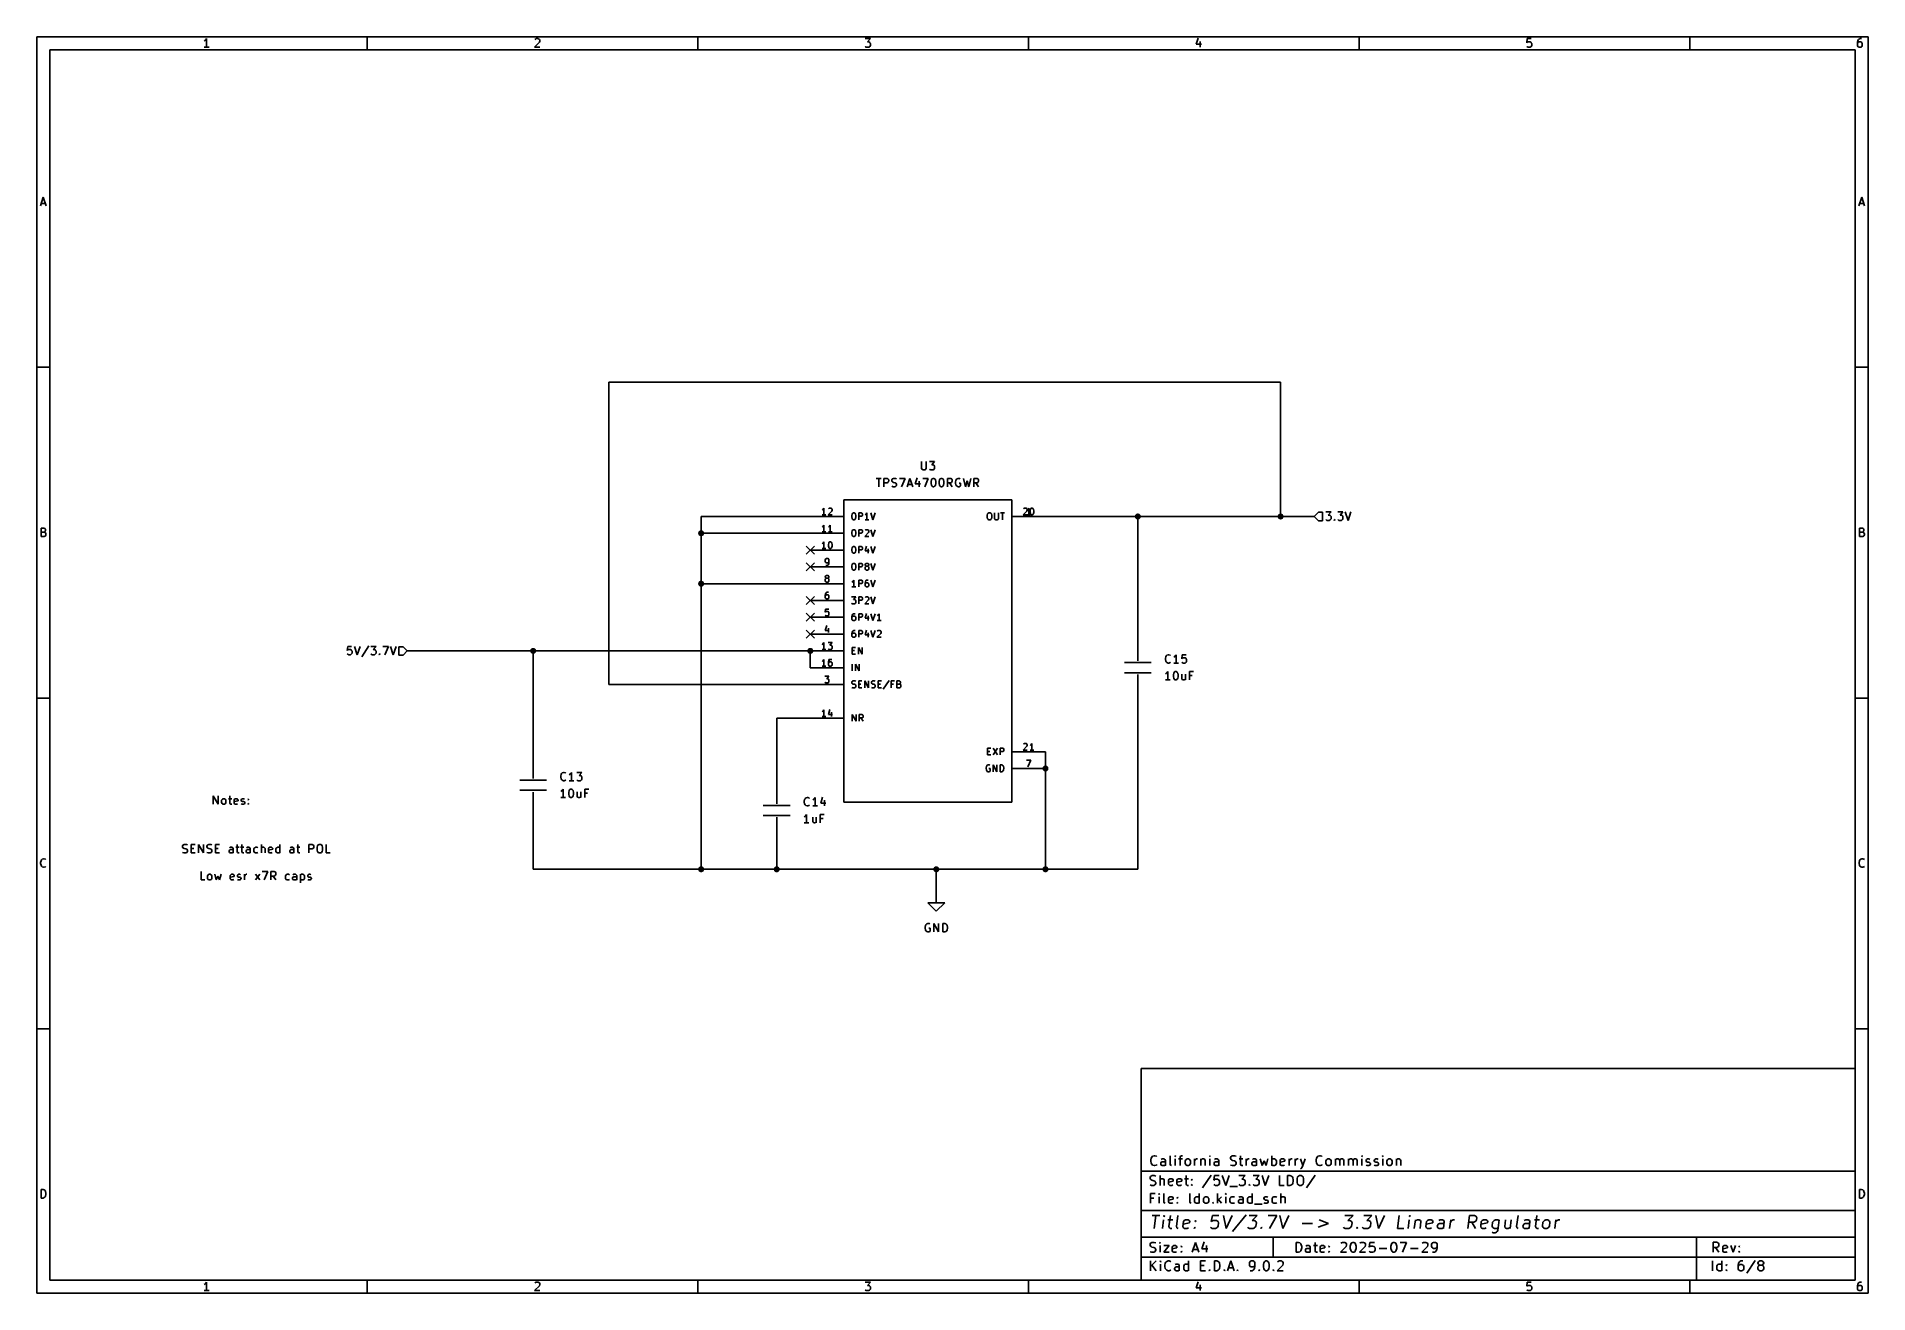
# Model space of a CAD drawing. Extents: x 0.4 to 11.3, y -7.9 to -0.4.
import ezdxf

# ---------------------------------------------------------------- set-up
doc = ezdxf.new("R2010")
doc.units = 0
doc.header["$MEASUREMENT"] = 0
for name, color, linetype in [('BLUE2', 5, 'CONTINUOUS'), ('BLUE3', 171, 'CONTINUOUS'), ('BROWN2', 54, 'CONTINUOUS'), ('CYAN2', 4, 'CONTINUOUS'), ('GREEN3', 91, 'CONTINUOUS'), ('LYELLOW', 51, 'CONTINUOUS'), ('RED2', 1, 'CONTINUOUS'), ('RED3', 11, 'CONTINUOUS')]:
    doc.layers.add(name, color=color, linetype=linetype)

msp = doc.modelspace()

# ---------------------------------------------------------------- linework, layer by layer
at = {"layer": 'BLUE2', "linetype": 'CONTINUOUS'}
for p, q in [((4.976, -3.426), (5.024, -3.474)), ((5.024, -3.426), (4.976, -3.474)), ((4.976, -3.526), (5.024, -3.574)), ((5.024, -3.526), (4.976, -3.574)), ((4.976, -3.726), (5.024, -3.774)), ((5.024, -3.726), (4.976, -3.774)), ((4.976, -3.826), (5.024, -3.874)), ((5.024, -3.826), (4.976, -3.874)), ((4.976, -3.926), (5.024, -3.974)), ((5.024, -3.926), (4.976, -3.974))]:
    msp.add_line(p, q, dxfattribs=at)
at = {"layer": 'BLUE3', "linetype": 'CONTINUOUS'}
for p, q in [((1.445, -4.963), (1.445, -4.913)), ((1.445, -4.913), (1.474, -4.963)), ((1.474, -4.963), (1.474, -4.913)), ((1.495, -4.939), (1.498, -4.934)), ((1.495, -4.953), (1.495, -4.939)), ((1.498, -4.958), (1.495, -4.953)), ((1.498, -4.934), (1.5, -4.932)), ((1.5, -4.961), (1.498, -4.958)), ((1.5, -4.932), (1.505, -4.93)), ((1.505, -4.963), (1.5, -4.961)), ((1.505, -4.93), (1.512, -4.93)), ((1.512, -4.963), (1.505, -4.963)), ((1.512, -4.93), (1.517, -4.932)), ((1.517, -4.961), (1.512, -4.963)), ((1.517, -4.932), (1.519, -4.934)), ((1.519, -4.958), (1.517, -4.961)), ((1.519, -4.934), (1.521, -4.939)), ((1.521, -4.953), (1.519, -4.958)), ((1.521, -4.939), (1.521, -4.953)), ((1.536, -4.93), (1.555, -4.93)), ((1.543, -4.913), (1.543, -4.956)), ((1.543, -4.956), (1.545, -4.961)), ((1.545, -4.961), (1.55, -4.963)), ((1.55, -4.963), (1.555, -4.963)), ((1.569, -4.937), (1.571, -4.932)), ((1.569, -4.956), (1.569, -4.937)), ((1.593, -4.942), (1.569, -4.946)), ((1.571, -4.961), (1.569, -4.956)), ((1.571, -4.932), (1.576, -4.93)), ((1.576, -4.963), (1.571, -4.961)), ((1.576, -4.93), (1.586, -4.93)), ((1.586, -4.963), (1.576, -4.963)), ((1.586, -4.93), (1.59, -4.932)), ((1.59, -4.961), (1.586, -4.963)), ((1.59, -4.932), (1.593, -4.937)), ((1.593, -4.937), (1.593, -4.942)), ((1.612, -4.937), (1.614, -4.932)), ((1.612, -4.939), (1.612, -4.937)), ((1.614, -4.944), (1.612, -4.939)), ((1.612, -4.961), (1.617, -4.963)), ((1.614, -4.932), (1.619, -4.93)), ((1.619, -4.946), (1.614, -4.944)), ((1.617, -4.963), (1.626, -4.963)), ((1.619, -4.93), (1.626, -4.93)), ((1.626, -4.946), (1.619, -4.946)), ((1.626, -4.93), (1.631, -4.932)), ((1.631, -4.949), (1.626, -4.946)), ((1.626, -4.963), (1.631, -4.961)), ((1.633, -4.953), (1.631, -4.949)), ((1.631, -4.961), (1.633, -4.956)), ((1.633, -4.956), (1.633, -4.953)), ((1.652, -4.934), (1.655, -4.932)), ((1.655, -4.937), (1.652, -4.934)), ((1.652, -4.961), (1.655, -4.958)), ((1.655, -4.963), (1.652, -4.961)), ((1.655, -4.932), (1.657, -4.934)), ((1.655, -4.932), (1.655, -4.937)), ((1.657, -4.934), (1.655, -4.937)), ((1.655, -4.958), (1.657, -4.961)), ((1.655, -4.958), (1.655, -4.963)), ((1.657, -4.961), (1.655, -4.963)), ((1.263, -5.212), (1.265, -5.207)), ((1.263, -5.217), (1.263, -5.212)), ((1.265, -5.222), (1.263, -5.217)), ((1.265, -5.207), (1.268, -5.205)), ((1.268, -5.224), (1.265, -5.222)), ((1.268, -5.205), (1.273, -5.202)), ((1.273, -5.226), (1.268, -5.224)), ((1.273, -5.202), (1.285, -5.202)), ((1.282, -5.229), (1.273, -5.226)), ((1.287, -5.231), (1.282, -5.229)), ((1.285, -5.202), (1.292, -5.205)), ((1.289, -5.233), (1.287, -5.231)), ((1.292, -5.238), (1.289, -5.233)), ((1.313, -5.252), (1.313, -5.202)), ((1.313, -5.202), (1.337, -5.202)), ((1.313, -5.226), (1.33, -5.226)), ((1.358, -5.252), (1.358, -5.202)), ((1.358, -5.202), (1.387, -5.252)), ((1.387, -5.252), (1.387, -5.202)), ((1.408, -5.212), (1.411, -5.207)), ((1.408, -5.217), (1.408, -5.212)), ((1.411, -5.222), (1.408, -5.217)), ((1.411, -5.207), (1.413, -5.205)), ((1.413, -5.224), (1.411, -5.222)), ((1.413, -5.205), (1.418, -5.202)), ((1.418, -5.226), (1.413, -5.224)), ((1.418, -5.202), (1.43, -5.202)), ((1.427, -5.229), (1.418, -5.226)), ((1.432, -5.231), (1.427, -5.229)), ((1.43, -5.202), (1.437, -5.205)), ((1.435, -5.233), (1.432, -5.231)), ((1.437, -5.238), (1.435, -5.233)), ((1.458, -5.252), (1.458, -5.202)), ((1.458, -5.202), (1.482, -5.202)), ((1.458, -5.226), (1.475, -5.226)), ((1.546, -5.219), (1.542, -5.222)), ((1.542, -5.236), (1.546, -5.233)), ((1.556, -5.219), (1.546, -5.219)), ((1.546, -5.233), (1.558, -5.233)), ((1.561, -5.222), (1.556, -5.219)), ((1.558, -5.233), (1.563, -5.231)), ((1.563, -5.226), (1.561, -5.222)), ((1.563, -5.252), (1.563, -5.226)), ((1.58, -5.219), (1.599, -5.219)), ((1.587, -5.202), (1.587, -5.245)), ((1.608, -5.219), (1.627, -5.219)), ((1.615, -5.202), (1.615, -5.245)), ((1.649, -5.219), (1.644, -5.222)), ((1.644, -5.236), (1.649, -5.233)), ((1.658, -5.219), (1.649, -5.219)), ((1.649, -5.233), (1.661, -5.233)), ((1.663, -5.222), (1.658, -5.219)), ((1.661, -5.233), (1.665, -5.231)), ((1.665, -5.226), (1.663, -5.222)), ((1.665, -5.252), (1.665, -5.226)), ((1.687, -5.229), (1.689, -5.224)), ((1.687, -5.243), (1.687, -5.229)), ((1.689, -5.224), (1.692, -5.222)), ((1.692, -5.222), (1.696, -5.219)), ((1.696, -5.219), (1.706, -5.219)), ((1.706, -5.219), (1.711, -5.222)), ((1.732, -5.252), (1.732, -5.202)), ((1.735, -5.222), (1.732, -5.224)), ((1.739, -5.219), (1.735, -5.222)), ((1.746, -5.219), (1.739, -5.219)), ((1.751, -5.222), (1.746, -5.219)), ((1.754, -5.226), (1.751, -5.222)), ((1.754, -5.252), (1.754, -5.226)), ((1.775, -5.226), (1.777, -5.222)), ((1.775, -5.245), (1.775, -5.226)), ((1.799, -5.231), (1.775, -5.236)), ((1.777, -5.222), (1.782, -5.219)), ((1.782, -5.219), (1.792, -5.219)), ((1.792, -5.219), (1.796, -5.222)), ((1.796, -5.222), (1.799, -5.226)), ((1.799, -5.226), (1.799, -5.231)), ((1.818, -5.229), (1.82, -5.224)), ((1.818, -5.243), (1.818, -5.229)), ((1.82, -5.224), (1.823, -5.222)), ((1.823, -5.222), (1.827, -5.219)), ((1.827, -5.219), (1.837, -5.219)), ((1.837, -5.219), (1.842, -5.222)), ((1.842, -5.252), (1.842, -5.202)), ((1.908, -5.219), (1.904, -5.222)), ((1.904, -5.236), (1.908, -5.233)), ((1.918, -5.219), (1.908, -5.219)), ((1.908, -5.233), (1.92, -5.233)), ((1.923, -5.222), (1.918, -5.219)), ((1.92, -5.233), (1.925, -5.231)), ((1.925, -5.226), (1.923, -5.222)), ((1.925, -5.252), (1.925, -5.226)), ((1.942, -5.219), (1.961, -5.219)), ((1.949, -5.202), (1.949, -5.245)), ((2.015, -5.252), (2.015, -5.202)), ((2.015, -5.202), (2.035, -5.202)), ((2.035, -5.229), (2.015, -5.229)), ((2.035, -5.202), (2.039, -5.205)), ((2.039, -5.226), (2.035, -5.229)), ((2.039, -5.205), (2.042, -5.207)), ((2.042, -5.224), (2.039, -5.226)), ((2.042, -5.207), (2.044, -5.212)), ((2.044, -5.219), (2.042, -5.224)), ((2.044, -5.212), (2.044, -5.219)), ((2.063, -5.219), (2.065, -5.21)), ((2.063, -5.236), (2.063, -5.219)), ((2.065, -5.21), (2.07, -5.205)), ((2.07, -5.205), (2.075, -5.202)), ((2.075, -5.202), (2.085, -5.202)), ((2.085, -5.202), (2.089, -5.205)), ((2.089, -5.205), (2.094, -5.21)), ((2.094, -5.21), (2.096, -5.219)), ((2.096, -5.219), (2.096, -5.236)), ((2.118, -5.252), (2.118, -5.202)), ((1.263, -5.25), (1.27, -5.252)), ((1.27, -5.252), (1.282, -5.252)), ((1.282, -5.252), (1.287, -5.25)), ((1.287, -5.25), (1.289, -5.248)), ((1.289, -5.248), (1.292, -5.243)), ((1.292, -5.243), (1.292, -5.238)), ((1.337, -5.252), (1.313, -5.252)), ((1.408, -5.25), (1.415, -5.252)), ((1.415, -5.252), (1.427, -5.252)), ((1.427, -5.252), (1.432, -5.25)), ((1.432, -5.25), (1.435, -5.248)), ((1.435, -5.248), (1.437, -5.243)), ((1.437, -5.243), (1.437, -5.238)), ((1.482, -5.252), (1.458, -5.252)), ((1.539, -5.241), (1.542, -5.236)), ((1.539, -5.245), (1.539, -5.241)), ((1.542, -5.25), (1.539, -5.245)), ((1.546, -5.252), (1.542, -5.25)), ((1.558, -5.252), (1.546, -5.252)), ((1.563, -5.25), (1.558, -5.252)), ((1.587, -5.245), (1.589, -5.25)), ((1.589, -5.25), (1.594, -5.252)), ((1.594, -5.252), (1.599, -5.252)), ((1.615, -5.245), (1.618, -5.25)), ((1.618, -5.25), (1.623, -5.252)), ((1.623, -5.252), (1.627, -5.252)), ((1.642, -5.241), (1.644, -5.236)), ((1.642, -5.245), (1.642, -5.241)), ((1.644, -5.25), (1.642, -5.245)), ((1.649, -5.252), (1.644, -5.25)), ((1.661, -5.252), (1.649, -5.252)), ((1.665, -5.25), (1.661, -5.252)), ((1.689, -5.248), (1.687, -5.243)), ((1.692, -5.25), (1.689, -5.248)), ((1.696, -5.252), (1.692, -5.25)), ((1.706, -5.252), (1.696, -5.252)), ((1.711, -5.25), (1.706, -5.252)), ((1.777, -5.25), (1.775, -5.245)), ((1.782, -5.252), (1.777, -5.25)), ((1.792, -5.252), (1.782, -5.252)), ((1.796, -5.25), (1.792, -5.252)), ((1.82, -5.248), (1.818, -5.243)), ((1.823, -5.25), (1.82, -5.248)), ((1.827, -5.252), (1.823, -5.25)), ((1.837, -5.252), (1.827, -5.252)), ((1.842, -5.25), (1.837, -5.252)), ((1.901, -5.241), (1.904, -5.236)), ((1.901, -5.245), (1.901, -5.241)), ((1.904, -5.25), (1.901, -5.245)), ((1.908, -5.252), (1.904, -5.25)), ((1.92, -5.252), (1.908, -5.252)), ((1.925, -5.25), (1.92, -5.252)), ((1.949, -5.245), (1.951, -5.25)), ((1.951, -5.25), (1.956, -5.252)), ((1.956, -5.252), (1.961, -5.252)), ((2.065, -5.245), (2.063, -5.236)), ((2.07, -5.25), (2.065, -5.245)), ((2.075, -5.252), (2.07, -5.25)), ((2.085, -5.252), (2.075, -5.252)), ((2.089, -5.25), (2.085, -5.252)), ((2.094, -5.245), (2.089, -5.25)), ((2.096, -5.236), (2.094, -5.245)), ((2.142, -5.252), (2.118, -5.252)), ((1.373, -5.413), (1.373, -5.363)), ((1.396, -5.413), (1.373, -5.413)), ((1.411, -5.39), (1.413, -5.385)), ((1.411, -5.404), (1.411, -5.39)), ((1.413, -5.409), (1.411, -5.404)), ((1.413, -5.385), (1.415, -5.383)), ((1.415, -5.411), (1.413, -5.409)), ((1.415, -5.383), (1.42, -5.38)), ((1.42, -5.413), (1.415, -5.411)), ((1.42, -5.38), (1.427, -5.38)), ((1.427, -5.413), (1.42, -5.413)), ((1.427, -5.38), (1.432, -5.383)), ((1.432, -5.411), (1.427, -5.413)), ((1.432, -5.383), (1.435, -5.385)), ((1.435, -5.409), (1.432, -5.411)), ((1.435, -5.385), (1.437, -5.39)), ((1.437, -5.404), (1.435, -5.409)), ((1.437, -5.39), (1.437, -5.404)), ((1.454, -5.38), (1.463, -5.413)), ((1.463, -5.413), (1.473, -5.39)), ((1.473, -5.39), (1.482, -5.413)), ((1.482, -5.413), (1.492, -5.38)), ((1.546, -5.387), (1.549, -5.383)), ((1.546, -5.406), (1.546, -5.387)), ((1.57, -5.392), (1.546, -5.397)), ((1.549, -5.411), (1.546, -5.406)), ((1.549, -5.383), (1.554, -5.38)), ((1.554, -5.413), (1.549, -5.411)), ((1.554, -5.38), (1.563, -5.38)), ((1.563, -5.413), (1.554, -5.413)), ((1.563, -5.38), (1.568, -5.383)), ((1.568, -5.411), (1.563, -5.413)), ((1.568, -5.383), (1.57, -5.387)), ((1.57, -5.387), (1.57, -5.392)), ((1.589, -5.387), (1.592, -5.383)), ((1.589, -5.39), (1.589, -5.387)), ((1.592, -5.394), (1.589, -5.39)), ((1.589, -5.411), (1.594, -5.413)), ((1.592, -5.383), (1.596, -5.38)), ((1.596, -5.397), (1.592, -5.394)), ((1.594, -5.413), (1.604, -5.413)), ((1.596, -5.38), (1.604, -5.38)), ((1.604, -5.397), (1.596, -5.397)), ((1.604, -5.38), (1.608, -5.383)), ((1.608, -5.399), (1.604, -5.397)), ((1.604, -5.413), (1.608, -5.411)), ((1.611, -5.404), (1.608, -5.399)), ((1.608, -5.411), (1.611, -5.406)), ((1.611, -5.406), (1.611, -5.404)), ((1.632, -5.413), (1.632, -5.38)), ((1.632, -5.39), (1.635, -5.385)), ((1.635, -5.385), (1.637, -5.383)), ((1.637, -5.383), (1.642, -5.38)), ((1.642, -5.38), (1.646, -5.38)), ((1.696, -5.413), (1.723, -5.38)), ((1.696, -5.38), (1.723, -5.413)), ((1.737, -5.363), (1.77, -5.363)), ((1.77, -5.363), (1.749, -5.413)), ((1.789, -5.413), (1.789, -5.363)), ((1.789, -5.363), (1.808, -5.363)), ((1.808, -5.39), (1.789, -5.39)), ((1.818, -5.413), (1.801, -5.39)), ((1.808, -5.363), (1.813, -5.366)), ((1.813, -5.387), (1.808, -5.39)), ((1.813, -5.366), (1.815, -5.368)), ((1.815, -5.385), (1.813, -5.387)), ((1.815, -5.368), (1.818, -5.373)), ((1.818, -5.38), (1.815, -5.385)), ((1.818, -5.373), (1.818, -5.38)), ((1.875, -5.39), (1.877, -5.385)), ((1.875, -5.404), (1.875, -5.39)), ((1.877, -5.409), (1.875, -5.404)), ((1.877, -5.385), (1.88, -5.383)), ((1.88, -5.411), (1.877, -5.409)), ((1.88, -5.383), (1.885, -5.38)), ((1.885, -5.413), (1.88, -5.411)), ((1.885, -5.38), (1.894, -5.38)), ((1.894, -5.413), (1.885, -5.413)), ((1.894, -5.38), (1.899, -5.383)), ((1.899, -5.411), (1.894, -5.413)), ((1.918, -5.402), (1.92, -5.397)), ((1.918, -5.406), (1.918, -5.402)), ((1.92, -5.411), (1.918, -5.406)), ((1.925, -5.38), (1.92, -5.383)), ((1.92, -5.397), (1.925, -5.394)), ((1.925, -5.413), (1.92, -5.411)), ((1.935, -5.38), (1.925, -5.38)), ((1.925, -5.394), (1.937, -5.394)), ((1.937, -5.413), (1.925, -5.413)), ((1.939, -5.383), (1.935, -5.38)), ((1.937, -5.394), (1.942, -5.392)), ((1.942, -5.411), (1.937, -5.413)), ((1.942, -5.387), (1.939, -5.383)), ((1.942, -5.413), (1.942, -5.387)), ((1.965, -5.38), (1.965, -5.43)), ((1.965, -5.383), (1.97, -5.38)), ((1.97, -5.413), (1.965, -5.411)), ((1.97, -5.38), (1.98, -5.38)), ((1.98, -5.413), (1.97, -5.413)), ((1.98, -5.38), (1.985, -5.383)), ((1.985, -5.411), (1.98, -5.413)), ((1.985, -5.383), (1.987, -5.385)), ((1.987, -5.409), (1.985, -5.411)), ((1.987, -5.385), (1.989, -5.39)), ((1.989, -5.404), (1.987, -5.409)), ((1.989, -5.39), (1.989, -5.404)), ((2.008, -5.387), (2.011, -5.383)), ((2.008, -5.39), (2.008, -5.387)), ((2.011, -5.394), (2.008, -5.39)), ((2.008, -5.411), (2.013, -5.413)), ((2.011, -5.383), (2.015, -5.38)), ((2.015, -5.397), (2.011, -5.394)), ((2.013, -5.413), (2.023, -5.413)), ((2.015, -5.38), (2.023, -5.38)), ((2.023, -5.397), (2.015, -5.397)), ((2.023, -5.38), (2.027, -5.383)), ((2.027, -5.399), (2.023, -5.397)), ((2.023, -5.413), (2.027, -5.411)), ((2.03, -5.404), (2.027, -5.399)), ((2.027, -5.411), (2.03, -5.406)), ((2.03, -5.406), (2.03, -5.404))]:
    msp.add_line(p, q, dxfattribs=at)
at = {"layer": 'BROWN2', "linetype": 'CONTINUOUS'}
for p, q in [((8.025, -3.225), (8, -3.25)), ((8, -3.25), (8.025, -3.275)), ((8.05, -3.225), (8.025, -3.225)), ((8.05, -3.275), (8.05, -3.225)), ((8.069, -3.223), (8.1, -3.223)), ((8.071, -3.27), (8.069, -3.268)), ((8.076, -3.273), (8.071, -3.27)), ((8.1, -3.223), (8.083, -3.242)), ((8.083, -3.242), (8.09, -3.242)), ((8.09, -3.242), (8.095, -3.244)), ((8.095, -3.27), (8.09, -3.273)), ((8.095, -3.244), (8.097, -3.247)), ((8.097, -3.268), (8.095, -3.27)), ((8.097, -3.247), (8.1, -3.251)), ((8.1, -3.263), (8.097, -3.268)), ((8.1, -3.251), (8.1, -3.263)), ((8.119, -3.27), (8.121, -3.268)), ((8.121, -3.273), (8.119, -3.27)), ((8.121, -3.268), (8.124, -3.27)), ((8.121, -3.268), (8.121, -3.273)), ((8.124, -3.27), (8.121, -3.273)), ((8.14, -3.223), (8.171, -3.223)), ((8.143, -3.27), (8.14, -3.268)), ((8.147, -3.273), (8.143, -3.27)), ((8.171, -3.223), (8.154, -3.242)), ((8.154, -3.242), (8.162, -3.242)), ((8.162, -3.242), (8.166, -3.244)), ((8.166, -3.27), (8.162, -3.273)), ((8.166, -3.244), (8.169, -3.247)), ((8.169, -3.268), (8.166, -3.27)), ((8.169, -3.247), (8.171, -3.251)), ((8.171, -3.263), (8.169, -3.268)), ((8.171, -3.251), (8.171, -3.263)), ((8.185, -3.223), (8.202, -3.273)), ((8.202, -3.273), (8.219, -3.223)), ((8.025, -3.275), (8.05, -3.275)), ((8.09, -3.273), (8.076, -3.273)), ((8.162, -3.273), (8.147, -3.273)), ((2.246, -4.023), (2.243, -4.047)), ((2.269, -4.023), (2.246, -4.023)), ((2.286, -4.023), (2.303, -4.073)), ((2.303, -4.073), (2.319, -4.023)), ((2.372, -4.02), (2.329, -4.085)), ((2.384, -4.023), (2.415, -4.023)), ((2.415, -4.023), (2.398, -4.042)), ((2.455, -4.023), (2.488, -4.023)), ((2.488, -4.023), (2.467, -4.073)), ((2.5, -4.023), (2.517, -4.073)), ((2.517, -4.073), (2.534, -4.023)), ((2.575, -4.025), (2.55, -4.025)), ((2.55, -4.025), (2.55, -4.075)), ((2.6, -4.05), (2.575, -4.025)), ((2.243, -4.047), (2.246, -4.044)), ((2.246, -4.07), (2.243, -4.068)), ((2.246, -4.044), (2.25, -4.042)), ((2.25, -4.073), (2.246, -4.07)), ((2.25, -4.042), (2.262, -4.042)), ((2.262, -4.073), (2.25, -4.073)), ((2.262, -4.042), (2.267, -4.044)), ((2.267, -4.07), (2.262, -4.073)), ((2.267, -4.044), (2.269, -4.047)), ((2.269, -4.068), (2.267, -4.07)), ((2.269, -4.047), (2.272, -4.051)), ((2.272, -4.063), (2.269, -4.068)), ((2.272, -4.051), (2.272, -4.063)), ((2.386, -4.07), (2.384, -4.068)), ((2.391, -4.073), (2.386, -4.07)), ((2.405, -4.073), (2.391, -4.073)), ((2.398, -4.042), (2.405, -4.042)), ((2.405, -4.042), (2.41, -4.044)), ((2.41, -4.07), (2.405, -4.073)), ((2.41, -4.044), (2.412, -4.047)), ((2.412, -4.068), (2.41, -4.07)), ((2.412, -4.047), (2.415, -4.051)), ((2.415, -4.063), (2.412, -4.068)), ((2.415, -4.051), (2.415, -4.063)), ((2.434, -4.07), (2.436, -4.068)), ((2.436, -4.073), (2.434, -4.07)), ((2.436, -4.068), (2.438, -4.07)), ((2.436, -4.068), (2.436, -4.073)), ((2.438, -4.07), (2.436, -4.073)), ((2.55, -4.075), (2.575, -4.075)), ((2.575, -4.075), (2.6, -4.05))]:
    msp.add_line(p, q, dxfattribs=at)
at = {"layer": 'CYAN2', "linetype": 'CONTINUOUS'}
for p, q in [((5.662, -2.923), (5.662, -2.963)), ((5.662, -2.923), (5.662, -2.963)), ((5.69, -2.963), (5.69, -2.923)), ((5.69, -2.963), (5.69, -2.923)), ((5.71, -2.923), (5.74, -2.923)), ((5.71, -2.923), (5.74, -2.923)), ((5.74, -2.923), (5.724, -2.942)), ((5.74, -2.923), (5.724, -2.942)), ((5.724, -2.942), (5.731, -2.942)), ((5.724, -2.942), (5.731, -2.942)), ((5.731, -2.942), (5.736, -2.944)), ((5.731, -2.942), (5.736, -2.944)), ((5.736, -2.944), (5.738, -2.947)), ((5.736, -2.944), (5.738, -2.947)), ((5.393, -3.023), (5.421, -3.023)), ((5.393, -3.023), (5.421, -3.023)), ((5.407, -3.073), (5.407, -3.023)), ((5.407, -3.073), (5.407, -3.023)), ((5.438, -3.073), (5.438, -3.023)), ((5.438, -3.023), (5.457, -3.023)), ((5.438, -3.073), (5.438, -3.023)), ((5.438, -3.023), (5.457, -3.023)), ((5.457, -3.049), (5.438, -3.049)), ((5.457, -3.049), (5.438, -3.049)), ((5.457, -3.023), (5.462, -3.025)), ((5.457, -3.023), (5.462, -3.025)), ((5.462, -3.047), (5.457, -3.049)), ((5.462, -3.047), (5.457, -3.049)), ((5.462, -3.025), (5.464, -3.028)), ((5.462, -3.025), (5.464, -3.028)), ((5.464, -3.044), (5.462, -3.047)), ((5.464, -3.044), (5.462, -3.047)), ((5.464, -3.028), (5.467, -3.032)), ((5.464, -3.028), (5.467, -3.032)), ((5.467, -3.039), (5.464, -3.044)), ((5.467, -3.039), (5.464, -3.044)), ((5.467, -3.032), (5.467, -3.039)), ((5.467, -3.032), (5.467, -3.039)), ((5.486, -3.032), (5.488, -3.028)), ((5.486, -3.032), (5.488, -3.028)), ((5.486, -3.037), (5.486, -3.032)), ((5.486, -3.037), (5.486, -3.032)), ((5.488, -3.042), (5.486, -3.037)), ((5.488, -3.042), (5.486, -3.037)), ((5.488, -3.028), (5.49, -3.025)), ((5.488, -3.028), (5.49, -3.025)), ((5.49, -3.044), (5.488, -3.042)), ((5.49, -3.044), (5.488, -3.042)), ((5.49, -3.025), (5.495, -3.023)), ((5.49, -3.025), (5.495, -3.023)), ((5.495, -3.047), (5.49, -3.044)), ((5.495, -3.047), (5.49, -3.044)), ((5.495, -3.023), (5.507, -3.023)), ((5.495, -3.023), (5.507, -3.023)), ((5.505, -3.049), (5.495, -3.047)), ((5.505, -3.049), (5.495, -3.047)), ((5.51, -3.051), (5.505, -3.049)), ((5.51, -3.051), (5.505, -3.049)), ((5.507, -3.023), (5.514, -3.025)), ((5.507, -3.023), (5.514, -3.025)), ((5.512, -3.054), (5.51, -3.051)), ((5.512, -3.054), (5.51, -3.051)), ((5.531, -3.023), (5.564, -3.023)), ((5.531, -3.023), (5.564, -3.023)), ((5.564, -3.023), (5.543, -3.073)), ((5.564, -3.023), (5.543, -3.073)), ((5.576, -3.073), (5.593, -3.023)), ((5.576, -3.073), (5.593, -3.023)), ((5.593, -3.023), (5.61, -3.073)), ((5.593, -3.023), (5.61, -3.073)), ((5.636, -3.02), (5.624, -3.056)), ((5.636, -3.02), (5.624, -3.056)), ((5.648, -3.039), (5.648, -3.073)), ((5.648, -3.039), (5.648, -3.073)), ((5.662, -2.963), (5.664, -2.968)), ((5.662, -2.963), (5.664, -2.968)), ((5.664, -2.968), (5.667, -2.97)), ((5.664, -2.968), (5.667, -2.97)), ((5.667, -2.97), (5.671, -2.973)), ((5.667, -2.97), (5.671, -2.973)), ((5.669, -3.023), (5.702, -3.023)), ((5.669, -3.023), (5.702, -3.023)), ((5.671, -2.973), (5.681, -2.973)), ((5.671, -2.973), (5.681, -2.973)), ((5.681, -2.973), (5.686, -2.97)), ((5.681, -2.973), (5.686, -2.97)), ((5.702, -3.023), (5.681, -3.073)), ((5.702, -3.023), (5.681, -3.073)), ((5.686, -2.97), (5.688, -2.968)), ((5.686, -2.97), (5.688, -2.968)), ((5.688, -2.968), (5.69, -2.963)), ((5.688, -2.968), (5.69, -2.963)), ((5.712, -2.97), (5.71, -2.968)), ((5.712, -2.97), (5.71, -2.968)), ((5.717, -2.973), (5.712, -2.97)), ((5.717, -2.973), (5.712, -2.97)), ((5.731, -2.973), (5.717, -2.973)), ((5.731, -2.973), (5.717, -2.973)), ((5.719, -3.042), (5.721, -3.032)), ((5.719, -3.042), (5.721, -3.032)), ((5.719, -3.054), (5.719, -3.042)), ((5.719, -3.054), (5.719, -3.042)), ((5.721, -3.032), (5.724, -3.028)), ((5.721, -3.032), (5.724, -3.028)), ((5.724, -3.028), (5.726, -3.025)), ((5.724, -3.028), (5.726, -3.025)), ((5.726, -3.025), (5.731, -3.023)), ((5.726, -3.025), (5.731, -3.023)), ((5.736, -2.97), (5.731, -2.973)), ((5.736, -2.97), (5.731, -2.973)), ((5.731, -3.023), (5.736, -3.023)), ((5.731, -3.023), (5.736, -3.023)), ((5.738, -2.968), (5.736, -2.97)), ((5.738, -2.968), (5.736, -2.97)), ((5.736, -3.023), (5.74, -3.025)), ((5.736, -3.023), (5.74, -3.025)), ((5.738, -2.947), (5.74, -2.951)), ((5.738, -2.947), (5.74, -2.951)), ((5.74, -2.963), (5.738, -2.968)), ((5.74, -2.963), (5.738, -2.968)), ((5.74, -2.951), (5.74, -2.963)), ((5.74, -2.951), (5.74, -2.963)), ((5.74, -3.025), (5.743, -3.028)), ((5.74, -3.025), (5.743, -3.028)), ((5.743, -3.028), (5.745, -3.032)), ((5.743, -3.028), (5.745, -3.032)), ((5.745, -3.032), (5.748, -3.042)), ((5.745, -3.032), (5.748, -3.042)), ((5.748, -3.042), (5.748, -3.054)), ((5.748, -3.042), (5.748, -3.054)), ((5.767, -3.042), (5.769, -3.032)), ((5.767, -3.042), (5.769, -3.032)), ((5.767, -3.054), (5.767, -3.042)), ((5.767, -3.054), (5.767, -3.042)), ((5.769, -3.032), (5.771, -3.028)), ((5.769, -3.032), (5.771, -3.028)), ((5.771, -3.028), (5.774, -3.025)), ((5.771, -3.028), (5.774, -3.025)), ((5.774, -3.025), (5.779, -3.023)), ((5.774, -3.025), (5.779, -3.023)), ((5.779, -3.023), (5.783, -3.023)), ((5.779, -3.023), (5.783, -3.023)), ((5.783, -3.023), (5.788, -3.025)), ((5.783, -3.023), (5.788, -3.025)), ((5.788, -3.025), (5.79, -3.028)), ((5.788, -3.025), (5.79, -3.028)), ((5.79, -3.028), (5.793, -3.032)), ((5.79, -3.028), (5.793, -3.032)), ((5.793, -3.032), (5.795, -3.042)), ((5.793, -3.032), (5.795, -3.042)), ((5.795, -3.042), (5.795, -3.054)), ((5.795, -3.042), (5.795, -3.054)), ((5.817, -3.073), (5.817, -3.023)), ((5.817, -3.023), (5.836, -3.023)), ((5.817, -3.073), (5.817, -3.023)), ((5.817, -3.023), (5.836, -3.023)), ((5.836, -3.049), (5.817, -3.049)), ((5.836, -3.049), (5.817, -3.049)), ((5.845, -3.073), (5.829, -3.049)), ((5.845, -3.073), (5.829, -3.049)), ((5.836, -3.023), (5.84, -3.025)), ((5.836, -3.023), (5.84, -3.025)), ((5.84, -3.047), (5.836, -3.049)), ((5.84, -3.047), (5.836, -3.049)), ((5.84, -3.025), (5.843, -3.028)), ((5.84, -3.025), (5.843, -3.028)), ((5.843, -3.044), (5.84, -3.047)), ((5.843, -3.044), (5.84, -3.047)), ((5.843, -3.028), (5.845, -3.032)), ((5.843, -3.028), (5.845, -3.032)), ((5.845, -3.039), (5.843, -3.044)), ((5.845, -3.039), (5.843, -3.044)), ((5.845, -3.032), (5.845, -3.039)), ((5.845, -3.032), (5.845, -3.039)), ((5.867, -3.035), (5.864, -3.044)), ((5.867, -3.035), (5.864, -3.044)), ((5.864, -3.044), (5.864, -3.051)), ((5.864, -3.044), (5.864, -3.051)), ((5.864, -3.051), (5.867, -3.061)), ((5.864, -3.051), (5.867, -3.061)), ((5.869, -3.03), (5.867, -3.035)), ((5.869, -3.03), (5.867, -3.035)), ((5.874, -3.025), (5.869, -3.03)), ((5.874, -3.025), (5.869, -3.03)), ((5.881, -3.023), (5.874, -3.025)), ((5.881, -3.023), (5.874, -3.025)), ((5.888, -3.023), (5.881, -3.023)), ((5.888, -3.023), (5.881, -3.023)), ((5.895, -3.051), (5.886, -3.051)), ((5.895, -3.051), (5.886, -3.051)), ((5.893, -3.025), (5.888, -3.023)), ((5.893, -3.025), (5.888, -3.023)), ((5.895, -3.068), (5.895, -3.051)), ((5.895, -3.068), (5.895, -3.051)), ((5.912, -3.023), (5.924, -3.073)), ((5.912, -3.023), (5.924, -3.073)), ((5.924, -3.073), (5.933, -3.037)), ((5.924, -3.073), (5.933, -3.037)), ((5.933, -3.037), (5.943, -3.073)), ((5.933, -3.037), (5.943, -3.073)), ((5.943, -3.073), (5.955, -3.023)), ((5.943, -3.073), (5.955, -3.023)), ((5.974, -3.073), (5.974, -3.023)), ((5.974, -3.023), (5.993, -3.023)), ((5.974, -3.073), (5.974, -3.023)), ((5.974, -3.023), (5.993, -3.023)), ((5.993, -3.049), (5.974, -3.049)), ((5.993, -3.049), (5.974, -3.049)), ((6.002, -3.073), (5.986, -3.049)), ((6.002, -3.073), (5.986, -3.049)), ((5.993, -3.023), (5.998, -3.025)), ((5.993, -3.023), (5.998, -3.025)), ((5.998, -3.047), (5.993, -3.049)), ((5.998, -3.047), (5.993, -3.049)), ((5.998, -3.025), (6, -3.028)), ((5.998, -3.025), (6, -3.028)), ((6, -3.044), (5.998, -3.047)), ((6, -3.044), (5.998, -3.047)), ((6, -3.028), (6.002, -3.032)), ((6, -3.028), (6.002, -3.032)), ((6.002, -3.039), (6, -3.044)), ((6.002, -3.039), (6, -3.044)), ((6.002, -3.032), (6.002, -3.039)), ((6.002, -3.032), (6.002, -3.039)), ((5.486, -3.07), (5.493, -3.073)), ((5.486, -3.07), (5.493, -3.073)), ((5.493, -3.073), (5.505, -3.073)), ((5.493, -3.073), (5.505, -3.073)), ((5.505, -3.073), (5.51, -3.07)), ((5.505, -3.073), (5.51, -3.07)), ((5.51, -3.07), (5.512, -3.068)), ((5.51, -3.07), (5.512, -3.068)), ((5.514, -3.059), (5.512, -3.054)), ((5.514, -3.059), (5.512, -3.054)), ((5.512, -3.068), (5.514, -3.063)), ((5.512, -3.068), (5.514, -3.063)), ((5.514, -3.063), (5.514, -3.059)), ((5.514, -3.063), (5.514, -3.059)), ((5.581, -3.059), (5.605, -3.059)), ((5.581, -3.059), (5.605, -3.059)), ((5.624, -3.056), (5.655, -3.056)), ((5.624, -3.056), (5.655, -3.056)), ((5.721, -3.063), (5.719, -3.054)), ((5.721, -3.063), (5.719, -3.054)), ((5.724, -3.068), (5.721, -3.063)), ((5.724, -3.068), (5.721, -3.063)), ((5.726, -3.07), (5.724, -3.068)), ((5.726, -3.07), (5.724, -3.068)), ((5.731, -3.073), (5.726, -3.07)), ((5.731, -3.073), (5.726, -3.07)), ((5.736, -3.073), (5.731, -3.073)), ((5.736, -3.073), (5.731, -3.073)), ((5.74, -3.07), (5.736, -3.073)), ((5.74, -3.07), (5.736, -3.073)), ((5.743, -3.068), (5.74, -3.07)), ((5.743, -3.068), (5.74, -3.07)), ((5.745, -3.063), (5.743, -3.068)), ((5.745, -3.063), (5.743, -3.068)), ((5.748, -3.054), (5.745, -3.063)), ((5.748, -3.054), (5.745, -3.063)), ((5.769, -3.063), (5.767, -3.054)), ((5.769, -3.063), (5.767, -3.054)), ((5.771, -3.068), (5.769, -3.063)), ((5.771, -3.068), (5.769, -3.063)), ((5.774, -3.07), (5.771, -3.068)), ((5.774, -3.07), (5.771, -3.068)), ((5.779, -3.073), (5.774, -3.07)), ((5.779, -3.073), (5.774, -3.07)), ((5.783, -3.073), (5.779, -3.073)), ((5.783, -3.073), (5.779, -3.073)), ((5.788, -3.07), (5.783, -3.073)), ((5.788, -3.07), (5.783, -3.073)), ((5.79, -3.068), (5.788, -3.07)), ((5.79, -3.068), (5.788, -3.07)), ((5.793, -3.063), (5.79, -3.068)), ((5.793, -3.063), (5.79, -3.068)), ((5.795, -3.054), (5.793, -3.063)), ((5.795, -3.054), (5.793, -3.063)), ((5.867, -3.061), (5.869, -3.066)), ((5.867, -3.061), (5.869, -3.066)), ((5.869, -3.066), (5.874, -3.07)), ((5.869, -3.066), (5.874, -3.07)), ((5.874, -3.07), (5.881, -3.073)), ((5.874, -3.07), (5.881, -3.073)), ((5.881, -3.073), (5.886, -3.073)), ((5.881, -3.073), (5.886, -3.073)), ((5.886, -3.073), (5.893, -3.07)), ((5.886, -3.073), (5.893, -3.07)), ((5.893, -3.07), (5.895, -3.068)), ((5.893, -3.07), (5.895, -3.068)), ((5.248, -3.244), (5.25, -3.236)), ((5.248, -3.244), (5.25, -3.236)), ((5.248, -3.253), (5.248, -3.244)), ((5.248, -3.253), (5.248, -3.244)), ((5.25, -3.261), (5.248, -3.253)), ((5.25, -3.261), (5.248, -3.253)), ((5.25, -3.236), (5.251, -3.232)), ((5.25, -3.236), (5.251, -3.232)), ((5.251, -3.265), (5.25, -3.261)), ((5.251, -3.265), (5.25, -3.261)), ((5.251, -3.232), (5.253, -3.23)), ((5.251, -3.232), (5.253, -3.23)), ((5.253, -3.267), (5.251, -3.265)), ((5.253, -3.267), (5.251, -3.265)), ((5.253, -3.23), (5.257, -3.229)), ((5.253, -3.23), (5.257, -3.229)), ((5.257, -3.269), (5.253, -3.267)), ((5.257, -3.269), (5.253, -3.267)), ((5.257, -3.229), (5.261, -3.229)), ((5.257, -3.229), (5.261, -3.229)), ((5.261, -3.269), (5.257, -3.269)), ((5.261, -3.269), (5.257, -3.269)), ((5.261, -3.229), (5.265, -3.23)), ((5.261, -3.229), (5.265, -3.23)), ((5.265, -3.267), (5.261, -3.269)), ((5.265, -3.267), (5.261, -3.269)), ((5.265, -3.23), (5.267, -3.232)), ((5.265, -3.23), (5.267, -3.232)), ((5.267, -3.265), (5.265, -3.267)), ((5.267, -3.265), (5.265, -3.267)), ((5.267, -3.232), (5.269, -3.236)), ((5.267, -3.232), (5.269, -3.236)), ((5.269, -3.261), (5.267, -3.265)), ((5.269, -3.261), (5.267, -3.265)), ((5.269, -3.236), (5.27, -3.244)), ((5.269, -3.236), (5.27, -3.244)), ((5.27, -3.253), (5.269, -3.261)), ((5.27, -3.253), (5.269, -3.261)), ((5.27, -3.244), (5.27, -3.253)), ((5.27, -3.244), (5.27, -3.253)), ((5.288, -3.269), (5.288, -3.229)), ((5.288, -3.229), (5.303, -3.229)), ((5.288, -3.269), (5.288, -3.229)), ((5.288, -3.229), (5.303, -3.229)), ((5.303, -3.249), (5.288, -3.249)), ((5.303, -3.249), (5.288, -3.249)), ((5.303, -3.229), (5.307, -3.23)), ((5.303, -3.229), (5.307, -3.23)), ((5.307, -3.248), (5.303, -3.249)), ((5.307, -3.248), (5.303, -3.249)), ((5.307, -3.23), (5.309, -3.232)), ((5.307, -3.23), (5.309, -3.232)), ((5.309, -3.246), (5.307, -3.248)), ((5.309, -3.246), (5.307, -3.248)), ((5.309, -3.232), (5.31, -3.236)), ((5.309, -3.232), (5.31, -3.236)), ((5.31, -3.242), (5.309, -3.246)), ((5.31, -3.242), (5.309, -3.246)), ((5.31, -3.236), (5.31, -3.242)), ((5.31, -3.236), (5.31, -3.242)), ((5.33, -3.238), (5.326, -3.24)), ((5.33, -3.238), (5.326, -3.24)), ((5.349, -3.269), (5.326, -3.269)), ((5.349, -3.269), (5.326, -3.269)), ((5.333, -3.234), (5.33, -3.238)), ((5.333, -3.234), (5.33, -3.238)), ((5.337, -3.229), (5.333, -3.234)), ((5.337, -3.229), (5.333, -3.234)), ((5.337, -3.269), (5.337, -3.229)), ((5.337, -3.269), (5.337, -3.229)), ((5.36, -3.229), (5.373, -3.269)), ((5.36, -3.229), (5.373, -3.269)), ((5.373, -3.269), (5.387, -3.229)), ((5.373, -3.269), (5.387, -3.229)), ((6.053, -3.242), (6.055, -3.234)), ((6.053, -3.242), (6.055, -3.234)), ((6.053, -3.242), (6.055, -3.234)), ((6.053, -3.242), (6.055, -3.234)), ((6.053, -3.255), (6.053, -3.242)), ((6.053, -3.255), (6.053, -3.242)), ((6.053, -3.255), (6.053, -3.242)), ((6.053, -3.255), (6.053, -3.242)), ((6.055, -3.263), (6.053, -3.255)), ((6.055, -3.263), (6.053, -3.255)), ((6.055, -3.263), (6.053, -3.255)), ((6.055, -3.263), (6.053, -3.255)), ((6.055, -3.234), (6.059, -3.23)), ((6.055, -3.234), (6.059, -3.23)), ((6.055, -3.234), (6.059, -3.23)), ((6.055, -3.234), (6.059, -3.23)), ((6.059, -3.267), (6.055, -3.263)), ((6.059, -3.267), (6.055, -3.263)), ((6.059, -3.267), (6.055, -3.263)), ((6.059, -3.267), (6.055, -3.263)), ((6.059, -3.23), (6.063, -3.229)), ((6.059, -3.23), (6.063, -3.229)), ((6.059, -3.23), (6.063, -3.229)), ((6.059, -3.23), (6.063, -3.229)), ((6.063, -3.269), (6.059, -3.267)), ((6.063, -3.269), (6.059, -3.267)), ((6.063, -3.269), (6.059, -3.267)), ((6.063, -3.269), (6.059, -3.267)), ((6.063, -3.229), (6.07, -3.229)), ((6.063, -3.229), (6.07, -3.229)), ((6.063, -3.229), (6.07, -3.229)), ((6.063, -3.229), (6.07, -3.229)), ((6.07, -3.269), (6.063, -3.269)), ((6.07, -3.269), (6.063, -3.269)), ((6.07, -3.269), (6.063, -3.269)), ((6.07, -3.269), (6.063, -3.269)), ((6.07, -3.229), (6.074, -3.23)), ((6.07, -3.229), (6.074, -3.23)), ((6.07, -3.229), (6.074, -3.23)), ((6.07, -3.229), (6.074, -3.23)), ((6.074, -3.267), (6.07, -3.269)), ((6.074, -3.267), (6.07, -3.269)), ((6.074, -3.267), (6.07, -3.269)), ((6.074, -3.267), (6.07, -3.269)), ((6.074, -3.23), (6.078, -3.234)), ((6.074, -3.23), (6.078, -3.234)), ((6.074, -3.23), (6.078, -3.234)), ((6.074, -3.23), (6.078, -3.234)), ((6.078, -3.263), (6.074, -3.267)), ((6.078, -3.263), (6.074, -3.267)), ((6.078, -3.263), (6.074, -3.267)), ((6.078, -3.263), (6.074, -3.267)), ((6.078, -3.234), (6.08, -3.242)), ((6.078, -3.234), (6.08, -3.242)), ((6.078, -3.234), (6.08, -3.242)), ((6.078, -3.234), (6.08, -3.242)), ((6.08, -3.255), (6.078, -3.263)), ((6.08, -3.255), (6.078, -3.263)), ((6.08, -3.255), (6.078, -3.263)), ((6.08, -3.255), (6.078, -3.263)), ((6.08, -3.242), (6.08, -3.255)), ((6.08, -3.242), (6.08, -3.255)), ((6.08, -3.242), (6.08, -3.255)), ((6.08, -3.242), (6.08, -3.255)), ((6.097, -3.229), (6.097, -3.261)), ((6.097, -3.229), (6.097, -3.261)), ((6.097, -3.229), (6.097, -3.261)), ((6.097, -3.229), (6.097, -3.261)), ((6.097, -3.261), (6.099, -3.265)), ((6.097, -3.261), (6.099, -3.265)), ((6.097, -3.261), (6.099, -3.265)), ((6.097, -3.261), (6.099, -3.265)), ((6.099, -3.265), (6.101, -3.267)), ((6.099, -3.265), (6.101, -3.267)), ((6.099, -3.265), (6.101, -3.267)), ((6.099, -3.265), (6.101, -3.267)), ((6.101, -3.267), (6.105, -3.269)), ((6.101, -3.267), (6.105, -3.269)), ((6.101, -3.267), (6.105, -3.269)), ((6.101, -3.267), (6.105, -3.269)), ((6.105, -3.269), (6.112, -3.269)), ((6.105, -3.269), (6.112, -3.269)), ((6.105, -3.269), (6.112, -3.269)), ((6.105, -3.269), (6.112, -3.269)), ((6.112, -3.269), (6.116, -3.267)), ((6.112, -3.269), (6.116, -3.267)), ((6.112, -3.269), (6.116, -3.267)), ((6.112, -3.269), (6.116, -3.267)), ((6.116, -3.267), (6.118, -3.265)), ((6.116, -3.267), (6.118, -3.265)), ((6.116, -3.267), (6.118, -3.265)), ((6.116, -3.267), (6.118, -3.265)), ((6.118, -3.265), (6.12, -3.261)), ((6.118, -3.265), (6.12, -3.261)), ((6.118, -3.265), (6.12, -3.261)), ((6.118, -3.265), (6.12, -3.261)), ((6.12, -3.261), (6.12, -3.229)), ((6.12, -3.261), (6.12, -3.229)), ((6.12, -3.261), (6.12, -3.229)), ((6.12, -3.261), (6.12, -3.229)), ((6.133, -3.229), (6.156, -3.229)), ((6.133, -3.229), (6.156, -3.229)), ((6.133, -3.229), (6.156, -3.229)), ((6.133, -3.229), (6.156, -3.229)), ((6.145, -3.269), (6.145, -3.229)), ((6.145, -3.269), (6.145, -3.229)), ((6.145, -3.269), (6.145, -3.229)), ((6.145, -3.269), (6.145, -3.229)), ((5.248, -3.344), (5.25, -3.336)), ((5.248, -3.344), (5.25, -3.336)), ((5.248, -3.353), (5.248, -3.344)), ((5.248, -3.353), (5.248, -3.344)), ((5.25, -3.361), (5.248, -3.353)), ((5.25, -3.361), (5.248, -3.353)), ((5.25, -3.336), (5.251, -3.332)), ((5.25, -3.336), (5.251, -3.332)), ((5.251, -3.365), (5.25, -3.361)), ((5.251, -3.365), (5.25, -3.361)), ((5.251, -3.332), (5.253, -3.33)), ((5.251, -3.332), (5.253, -3.33)), ((5.253, -3.367), (5.251, -3.365)), ((5.253, -3.367), (5.251, -3.365)), ((5.253, -3.33), (5.257, -3.329)), ((5.253, -3.33), (5.257, -3.329)), ((5.257, -3.369), (5.253, -3.367)), ((5.257, -3.369), (5.253, -3.367)), ((5.257, -3.329), (5.261, -3.329)), ((5.257, -3.329), (5.261, -3.329)), ((5.261, -3.369), (5.257, -3.369)), ((5.261, -3.369), (5.257, -3.369)), ((5.261, -3.329), (5.265, -3.33)), ((5.261, -3.329), (5.265, -3.33)), ((5.265, -3.367), (5.261, -3.369)), ((5.265, -3.367), (5.261, -3.369)), ((5.265, -3.33), (5.267, -3.332)), ((5.265, -3.33), (5.267, -3.332)), ((5.267, -3.365), (5.265, -3.367)), ((5.267, -3.365), (5.265, -3.367)), ((5.267, -3.332), (5.269, -3.336)), ((5.267, -3.332), (5.269, -3.336)), ((5.269, -3.361), (5.267, -3.365)), ((5.269, -3.361), (5.267, -3.365)), ((5.269, -3.336), (5.27, -3.344)), ((5.269, -3.336), (5.27, -3.344)), ((5.27, -3.353), (5.269, -3.361)), ((5.27, -3.353), (5.269, -3.361)), ((5.27, -3.344), (5.27, -3.353)), ((5.27, -3.344), (5.27, -3.353)), ((5.288, -3.369), (5.288, -3.329)), ((5.288, -3.329), (5.303, -3.329)), ((5.288, -3.369), (5.288, -3.329)), ((5.288, -3.329), (5.303, -3.329)), ((5.303, -3.349), (5.288, -3.349)), ((5.303, -3.349), (5.288, -3.349)), ((5.303, -3.329), (5.307, -3.33)), ((5.303, -3.329), (5.307, -3.33)), ((5.307, -3.348), (5.303, -3.349)), ((5.307, -3.348), (5.303, -3.349)), ((5.307, -3.33), (5.309, -3.332)), ((5.307, -3.33), (5.309, -3.332)), ((5.309, -3.346), (5.307, -3.348)), ((5.309, -3.346), (5.307, -3.348)), ((5.309, -3.332), (5.31, -3.336)), ((5.309, -3.332), (5.31, -3.336)), ((5.31, -3.342), (5.309, -3.346)), ((5.31, -3.342), (5.309, -3.346)), ((5.31, -3.336), (5.31, -3.342)), ((5.31, -3.336), (5.31, -3.342)), ((5.347, -3.346), (5.324, -3.369)), ((5.347, -3.346), (5.324, -3.369)), ((5.324, -3.369), (5.349, -3.369)), ((5.324, -3.369), (5.349, -3.369)), ((5.326, -3.332), (5.328, -3.33)), ((5.326, -3.332), (5.328, -3.33)), ((5.328, -3.33), (5.331, -3.329)), ((5.328, -3.33), (5.331, -3.329)), ((5.331, -3.329), (5.341, -3.329)), ((5.331, -3.329), (5.341, -3.329)), ((5.341, -3.329), (5.345, -3.33)), ((5.341, -3.329), (5.345, -3.33)), ((5.345, -3.33), (5.347, -3.332)), ((5.345, -3.33), (5.347, -3.332)), ((5.347, -3.332), (5.349, -3.336)), ((5.347, -3.332), (5.349, -3.336)), ((5.349, -3.34), (5.347, -3.346)), ((5.349, -3.34), (5.347, -3.346)), ((5.349, -3.336), (5.349, -3.34)), ((5.349, -3.336), (5.349, -3.34)), ((5.36, -3.329), (5.373, -3.369)), ((5.36, -3.329), (5.373, -3.369)), ((5.373, -3.369), (5.387, -3.329)), ((5.373, -3.369), (5.387, -3.329)), ((5.248, -3.444), (5.25, -3.436)), ((5.248, -3.444), (5.25, -3.436)), ((5.248, -3.453), (5.248, -3.444)), ((5.248, -3.453), (5.248, -3.444)), ((5.25, -3.461), (5.248, -3.453)), ((5.25, -3.461), (5.248, -3.453)), ((5.25, -3.436), (5.251, -3.432)), ((5.25, -3.436), (5.251, -3.432)), ((5.251, -3.465), (5.25, -3.461)), ((5.251, -3.465), (5.25, -3.461)), ((5.251, -3.432), (5.253, -3.43)), ((5.251, -3.432), (5.253, -3.43)), ((5.253, -3.467), (5.251, -3.465)), ((5.253, -3.467), (5.251, -3.465)), ((5.253, -3.43), (5.257, -3.429)), ((5.253, -3.43), (5.257, -3.429)), ((5.257, -3.469), (5.253, -3.467)), ((5.257, -3.469), (5.253, -3.467)), ((5.257, -3.429), (5.261, -3.429)), ((5.257, -3.429), (5.261, -3.429)), ((5.261, -3.469), (5.257, -3.469)), ((5.261, -3.469), (5.257, -3.469)), ((5.261, -3.429), (5.265, -3.43)), ((5.261, -3.429), (5.265, -3.43)), ((5.265, -3.467), (5.261, -3.469)), ((5.265, -3.467), (5.261, -3.469)), ((5.265, -3.43), (5.267, -3.432)), ((5.265, -3.43), (5.267, -3.432)), ((5.267, -3.465), (5.265, -3.467)), ((5.267, -3.465), (5.265, -3.467)), ((5.267, -3.432), (5.269, -3.436)), ((5.267, -3.432), (5.269, -3.436)), ((5.269, -3.461), (5.267, -3.465)), ((5.269, -3.461), (5.267, -3.465)), ((5.269, -3.436), (5.27, -3.444)), ((5.269, -3.436), (5.27, -3.444)), ((5.27, -3.453), (5.269, -3.461)), ((5.27, -3.453), (5.269, -3.461)), ((5.27, -3.444), (5.27, -3.453)), ((5.27, -3.444), (5.27, -3.453)), ((5.288, -3.469), (5.288, -3.429)), ((5.288, -3.429), (5.303, -3.429)), ((5.288, -3.469), (5.288, -3.429)), ((5.288, -3.429), (5.303, -3.429)), ((5.303, -3.449), (5.288, -3.449)), ((5.303, -3.449), (5.288, -3.449)), ((5.303, -3.429), (5.307, -3.43)), ((5.303, -3.429), (5.307, -3.43)), ((5.307, -3.448), (5.303, -3.449)), ((5.307, -3.448), (5.303, -3.449)), ((5.307, -3.43), (5.309, -3.432)), ((5.307, -3.43), (5.309, -3.432)), ((5.309, -3.446), (5.307, -3.448)), ((5.309, -3.446), (5.307, -3.448)), ((5.309, -3.432), (5.31, -3.436)), ((5.309, -3.432), (5.31, -3.436)), ((5.31, -3.442), (5.309, -3.446)), ((5.31, -3.442), (5.309, -3.446)), ((5.31, -3.436), (5.31, -3.442)), ((5.31, -3.436), (5.31, -3.442)), ((5.335, -3.427), (5.326, -3.455)), ((5.335, -3.427), (5.326, -3.455)), ((5.326, -3.455), (5.35, -3.455)), ((5.326, -3.455), (5.35, -3.455)), ((5.345, -3.442), (5.345, -3.469)), ((5.345, -3.442), (5.345, -3.469)), ((5.36, -3.429), (5.373, -3.469)), ((5.36, -3.429), (5.373, -3.469)), ((5.373, -3.469), (5.387, -3.429)), ((5.373, -3.469), (5.387, -3.429)), ((5.248, -3.544), (5.25, -3.536)), ((5.248, -3.544), (5.25, -3.536)), ((5.248, -3.553), (5.248, -3.544)), ((5.248, -3.553), (5.248, -3.544)), ((5.25, -3.561), (5.248, -3.553)), ((5.25, -3.561), (5.248, -3.553)), ((5.25, -3.536), (5.251, -3.532)), ((5.25, -3.536), (5.251, -3.532)), ((5.251, -3.565), (5.25, -3.561)), ((5.251, -3.565), (5.25, -3.561)), ((5.251, -3.532), (5.253, -3.53)), ((5.251, -3.532), (5.253, -3.53)), ((5.253, -3.567), (5.251, -3.565)), ((5.253, -3.567), (5.251, -3.565)), ((5.253, -3.53), (5.257, -3.529)), ((5.253, -3.53), (5.257, -3.529)), ((5.257, -3.569), (5.253, -3.567)), ((5.257, -3.569), (5.253, -3.567)), ((5.257, -3.529), (5.261, -3.529)), ((5.257, -3.529), (5.261, -3.529)), ((5.261, -3.569), (5.257, -3.569)), ((5.261, -3.569), (5.257, -3.569)), ((5.261, -3.529), (5.265, -3.53)), ((5.261, -3.529), (5.265, -3.53)), ((5.265, -3.567), (5.261, -3.569)), ((5.265, -3.567), (5.261, -3.569)), ((5.265, -3.53), (5.267, -3.532)), ((5.265, -3.53), (5.267, -3.532)), ((5.267, -3.565), (5.265, -3.567)), ((5.267, -3.565), (5.265, -3.567)), ((5.267, -3.532), (5.269, -3.536)), ((5.267, -3.532), (5.269, -3.536)), ((5.269, -3.561), (5.267, -3.565)), ((5.269, -3.561), (5.267, -3.565)), ((5.269, -3.536), (5.27, -3.544)), ((5.269, -3.536), (5.27, -3.544)), ((5.27, -3.553), (5.269, -3.561)), ((5.27, -3.553), (5.269, -3.561)), ((5.27, -3.544), (5.27, -3.553)), ((5.27, -3.544), (5.27, -3.553)), ((5.288, -3.569), (5.288, -3.529)), ((5.288, -3.529), (5.303, -3.529)), ((5.288, -3.569), (5.288, -3.529)), ((5.288, -3.529), (5.303, -3.529)), ((5.303, -3.549), (5.288, -3.549)), ((5.303, -3.549), (5.288, -3.549)), ((5.303, -3.529), (5.307, -3.53)), ((5.303, -3.529), (5.307, -3.53)), ((5.307, -3.548), (5.303, -3.549)), ((5.307, -3.548), (5.303, -3.549)), ((5.307, -3.53), (5.309, -3.532)), ((5.307, -3.53), (5.309, -3.532)), ((5.309, -3.546), (5.307, -3.548)), ((5.309, -3.546), (5.307, -3.548)), ((5.309, -3.532), (5.31, -3.536)), ((5.309, -3.532), (5.31, -3.536)), ((5.31, -3.542), (5.309, -3.546)), ((5.31, -3.542), (5.309, -3.546)), ((5.31, -3.536), (5.31, -3.542)), ((5.31, -3.536), (5.31, -3.542)), ((5.326, -3.536), (5.328, -3.532)), ((5.326, -3.536), (5.328, -3.532)), ((5.326, -3.538), (5.326, -3.536)), ((5.326, -3.538), (5.326, -3.536)), ((5.328, -3.542), (5.326, -3.538)), ((5.328, -3.542), (5.326, -3.538)), ((5.328, -3.549), (5.326, -3.553)), ((5.328, -3.549), (5.326, -3.553)), ((5.326, -3.553), (5.326, -3.561)), ((5.326, -3.553), (5.326, -3.561)), ((5.326, -3.561), (5.328, -3.565)), ((5.326, -3.561), (5.328, -3.565)), ((5.328, -3.532), (5.33, -3.53)), ((5.328, -3.532), (5.33, -3.53)), ((5.33, -3.544), (5.328, -3.542)), ((5.33, -3.544), (5.328, -3.542)), ((5.33, -3.548), (5.328, -3.549)), ((5.33, -3.548), (5.328, -3.549)), ((5.328, -3.565), (5.33, -3.567)), ((5.328, -3.565), (5.33, -3.567)), ((5.33, -3.53), (5.333, -3.529)), ((5.33, -3.53), (5.333, -3.529)), ((5.333, -3.546), (5.33, -3.544)), ((5.333, -3.546), (5.33, -3.544)), ((5.333, -3.546), (5.33, -3.548)), ((5.333, -3.546), (5.33, -3.548)), ((5.33, -3.567), (5.333, -3.569)), ((5.33, -3.567), (5.333, -3.569)), ((5.333, -3.529), (5.341, -3.529)), ((5.333, -3.529), (5.341, -3.529)), ((5.341, -3.546), (5.333, -3.546)), ((5.341, -3.546), (5.333, -3.546)), ((5.333, -3.569), (5.341, -3.569)), ((5.333, -3.569), (5.341, -3.569)), ((5.341, -3.529), (5.345, -3.53)), ((5.341, -3.529), (5.345, -3.53)), ((5.345, -3.544), (5.341, -3.546)), ((5.345, -3.544), (5.341, -3.546)), ((5.345, -3.548), (5.341, -3.546)), ((5.345, -3.548), (5.341, -3.546)), ((5.341, -3.569), (5.345, -3.567)), ((5.341, -3.569), (5.345, -3.567)), ((5.345, -3.53), (5.347, -3.532)), ((5.345, -3.53), (5.347, -3.532)), ((5.347, -3.542), (5.345, -3.544)), ((5.347, -3.542), (5.345, -3.544)), ((5.347, -3.549), (5.345, -3.548)), ((5.347, -3.549), (5.345, -3.548)), ((5.345, -3.567), (5.347, -3.565)), ((5.345, -3.567), (5.347, -3.565)), ((5.347, -3.532), (5.349, -3.536)), ((5.347, -3.532), (5.349, -3.536)), ((5.349, -3.538), (5.347, -3.542)), ((5.349, -3.538), (5.347, -3.542)), ((5.349, -3.553), (5.347, -3.549)), ((5.349, -3.553), (5.347, -3.549)), ((5.347, -3.565), (5.349, -3.561)), ((5.347, -3.565), (5.349, -3.561)), ((5.349, -3.536), (5.349, -3.538)), ((5.349, -3.536), (5.349, -3.538)), ((5.349, -3.561), (5.349, -3.553)), ((5.349, -3.561), (5.349, -3.553)), ((5.36, -3.529), (5.373, -3.569)), ((5.36, -3.529), (5.373, -3.569)), ((5.373, -3.569), (5.387, -3.529)), ((5.373, -3.569), (5.387, -3.529)), ((5.251, -3.638), (5.248, -3.64)), ((5.251, -3.638), (5.248, -3.64)), ((5.27, -3.669), (5.248, -3.669)), ((5.27, -3.669), (5.248, -3.669)), ((5.255, -3.634), (5.251, -3.638)), ((5.255, -3.634), (5.251, -3.638)), ((5.259, -3.629), (5.255, -3.634)), ((5.259, -3.629), (5.255, -3.634)), ((5.259, -3.669), (5.259, -3.629)), ((5.259, -3.669), (5.259, -3.629)), ((5.288, -3.669), (5.288, -3.629)), ((5.288, -3.629), (5.303, -3.629)), ((5.288, -3.669), (5.288, -3.629)), ((5.288, -3.629), (5.303, -3.629)), ((5.303, -3.649), (5.288, -3.649)), ((5.303, -3.649), (5.288, -3.649)), ((5.303, -3.629), (5.307, -3.63)), ((5.303, -3.629), (5.307, -3.63)), ((5.307, -3.648), (5.303, -3.649)), ((5.307, -3.648), (5.303, -3.649)), ((5.307, -3.63), (5.309, -3.632)), ((5.307, -3.63), (5.309, -3.632)), ((5.309, -3.646), (5.307, -3.648)), ((5.309, -3.646), (5.307, -3.648)), ((5.309, -3.632), (5.31, -3.636)), ((5.309, -3.632), (5.31, -3.636)), ((5.31, -3.642), (5.309, -3.646)), ((5.31, -3.642), (5.309, -3.646)), ((5.31, -3.636), (5.31, -3.642)), ((5.31, -3.636), (5.31, -3.642)), ((5.328, -3.638), (5.326, -3.646)), ((5.328, -3.638), (5.326, -3.646)), ((5.326, -3.646), (5.326, -3.661)), ((5.326, -3.646), (5.326, -3.661)), ((5.328, -3.648), (5.326, -3.651)), ((5.328, -3.648), (5.326, -3.651)), ((5.326, -3.661), (5.328, -3.665)), ((5.326, -3.661), (5.328, -3.665)), ((5.331, -3.632), (5.328, -3.638)), ((5.331, -3.632), (5.328, -3.638)), ((5.33, -3.646), (5.328, -3.648)), ((5.33, -3.646), (5.328, -3.648)), ((5.328, -3.665), (5.33, -3.667)), ((5.328, -3.665), (5.33, -3.667)), ((5.333, -3.644), (5.33, -3.646)), ((5.333, -3.644), (5.33, -3.646)), ((5.33, -3.667), (5.333, -3.669)), ((5.33, -3.667), (5.333, -3.669)), ((5.333, -3.63), (5.331, -3.632)), ((5.333, -3.63), (5.331, -3.632)), ((5.337, -3.629), (5.333, -3.63)), ((5.337, -3.629), (5.333, -3.63)), ((5.341, -3.644), (5.333, -3.644)), ((5.341, -3.644), (5.333, -3.644)), ((5.333, -3.669), (5.341, -3.669)), ((5.333, -3.669), (5.341, -3.669)), ((5.345, -3.629), (5.337, -3.629)), ((5.345, -3.629), (5.337, -3.629)), ((5.345, -3.646), (5.341, -3.644)), ((5.345, -3.646), (5.341, -3.644)), ((5.341, -3.669), (5.345, -3.667)), ((5.341, -3.669), (5.345, -3.667)), ((5.347, -3.648), (5.345, -3.646)), ((5.347, -3.648), (5.345, -3.646)), ((5.345, -3.667), (5.347, -3.665)), ((5.345, -3.667), (5.347, -3.665)), ((5.349, -3.651), (5.347, -3.648)), ((5.349, -3.651), (5.347, -3.648)), ((5.347, -3.665), (5.349, -3.661)), ((5.347, -3.665), (5.349, -3.661)), ((5.349, -3.661), (5.349, -3.651)), ((5.349, -3.661), (5.349, -3.651)), ((5.36, -3.629), (5.373, -3.669)), ((5.36, -3.629), (5.373, -3.669)), ((5.373, -3.669), (5.387, -3.629)), ((5.373, -3.669), (5.387, -3.629)), ((5.246, -3.729), (5.27, -3.729)), ((5.246, -3.729), (5.27, -3.729)), ((5.248, -3.767), (5.246, -3.765)), ((5.248, -3.767), (5.246, -3.765)), ((5.251, -3.769), (5.248, -3.767)), ((5.251, -3.769), (5.248, -3.767)), ((5.263, -3.769), (5.251, -3.769)), ((5.263, -3.769), (5.251, -3.769)), ((5.27, -3.729), (5.257, -3.744)), ((5.27, -3.729), (5.257, -3.744)), ((5.257, -3.744), (5.263, -3.744)), ((5.257, -3.744), (5.263, -3.744)), ((5.263, -3.744), (5.267, -3.746)), ((5.263, -3.744), (5.267, -3.746)), ((5.267, -3.767), (5.263, -3.769)), ((5.267, -3.767), (5.263, -3.769)), ((5.267, -3.746), (5.269, -3.748)), ((5.267, -3.746), (5.269, -3.748)), ((5.269, -3.765), (5.267, -3.767)), ((5.269, -3.765), (5.267, -3.767)), ((5.269, -3.748), (5.27, -3.751)), ((5.269, -3.748), (5.27, -3.751)), ((5.27, -3.761), (5.269, -3.765)), ((5.27, -3.761), (5.269, -3.765)), ((5.27, -3.751), (5.27, -3.761)), ((5.27, -3.751), (5.27, -3.761)), ((5.288, -3.769), (5.288, -3.729)), ((5.288, -3.729), (5.303, -3.729)), ((5.288, -3.769), (5.288, -3.729)), ((5.288, -3.729), (5.303, -3.729)), ((5.303, -3.749), (5.288, -3.749)), ((5.303, -3.749), (5.288, -3.749)), ((5.303, -3.729), (5.307, -3.73)), ((5.303, -3.729), (5.307, -3.73)), ((5.307, -3.748), (5.303, -3.749)), ((5.307, -3.748), (5.303, -3.749)), ((5.307, -3.73), (5.309, -3.732)), ((5.307, -3.73), (5.309, -3.732)), ((5.309, -3.746), (5.307, -3.748)), ((5.309, -3.746), (5.307, -3.748)), ((5.309, -3.732), (5.31, -3.736)), ((5.309, -3.732), (5.31, -3.736)), ((5.31, -3.742), (5.309, -3.746)), ((5.31, -3.742), (5.309, -3.746)), ((5.31, -3.736), (5.31, -3.742)), ((5.31, -3.736), (5.31, -3.742)), ((5.347, -3.746), (5.324, -3.769)), ((5.347, -3.746), (5.324, -3.769)), ((5.324, -3.769), (5.349, -3.769)), ((5.324, -3.769), (5.349, -3.769)), ((5.326, -3.732), (5.328, -3.73)), ((5.326, -3.732), (5.328, -3.73)), ((5.328, -3.73), (5.331, -3.729)), ((5.328, -3.73), (5.331, -3.729)), ((5.331, -3.729), (5.341, -3.729)), ((5.331, -3.729), (5.341, -3.729)), ((5.341, -3.729), (5.345, -3.73)), ((5.341, -3.729), (5.345, -3.73)), ((5.345, -3.73), (5.347, -3.732)), ((5.345, -3.73), (5.347, -3.732)), ((5.347, -3.732), (5.349, -3.736)), ((5.347, -3.732), (5.349, -3.736)), ((5.349, -3.74), (5.347, -3.746)), ((5.349, -3.74), (5.347, -3.746)), ((5.349, -3.736), (5.349, -3.74)), ((5.349, -3.736), (5.349, -3.74)), ((5.36, -3.729), (5.373, -3.769)), ((5.36, -3.729), (5.373, -3.769)), ((5.373, -3.769), (5.387, -3.729)), ((5.373, -3.769), (5.387, -3.729)), ((5.25, -3.838), (5.248, -3.846)), ((5.25, -3.838), (5.248, -3.846)), ((5.248, -3.846), (5.248, -3.861)), ((5.248, -3.846), (5.248, -3.861)), ((5.25, -3.848), (5.248, -3.851)), ((5.25, -3.848), (5.248, -3.851)), ((5.248, -3.861), (5.25, -3.865)), ((5.248, -3.861), (5.25, -3.865)), ((5.253, -3.832), (5.25, -3.838)), ((5.253, -3.832), (5.25, -3.838)), ((5.251, -3.846), (5.25, -3.848)), ((5.251, -3.846), (5.25, -3.848)), ((5.25, -3.865), (5.251, -3.867)), ((5.25, -3.865), (5.251, -3.867)), ((5.255, -3.844), (5.251, -3.846)), ((5.255, -3.844), (5.251, -3.846)), ((5.251, -3.867), (5.255, -3.869)), ((5.251, -3.867), (5.255, -3.869)), ((5.255, -3.83), (5.253, -3.832)), ((5.255, -3.83), (5.253, -3.832)), ((5.259, -3.829), (5.255, -3.83)), ((5.259, -3.829), (5.255, -3.83)), ((5.263, -3.844), (5.255, -3.844)), ((5.263, -3.844), (5.255, -3.844)), ((5.255, -3.869), (5.263, -3.869)), ((5.255, -3.869), (5.263, -3.869)), ((5.267, -3.829), (5.259, -3.829)), ((5.267, -3.829), (5.259, -3.829)), ((5.267, -3.846), (5.263, -3.844)), ((5.267, -3.846), (5.263, -3.844)), ((5.263, -3.869), (5.267, -3.867)), ((5.263, -3.869), (5.267, -3.867)), ((5.269, -3.848), (5.267, -3.846)), ((5.269, -3.848), (5.267, -3.846)), ((5.267, -3.867), (5.269, -3.865)), ((5.267, -3.867), (5.269, -3.865)), ((5.27, -3.851), (5.269, -3.848)), ((5.27, -3.851), (5.269, -3.848)), ((5.269, -3.865), (5.27, -3.861)), ((5.269, -3.865), (5.27, -3.861)), ((5.27, -3.861), (5.27, -3.851)), ((5.27, -3.861), (5.27, -3.851)), ((5.288, -3.869), (5.288, -3.829)), ((5.288, -3.829), (5.303, -3.829)), ((5.288, -3.869), (5.288, -3.829)), ((5.288, -3.829), (5.303, -3.829)), ((5.303, -3.849), (5.288, -3.849)), ((5.303, -3.849), (5.288, -3.849)), ((5.303, -3.829), (5.307, -3.83)), ((5.303, -3.829), (5.307, -3.83)), ((5.307, -3.848), (5.303, -3.849)), ((5.307, -3.848), (5.303, -3.849)), ((5.307, -3.83), (5.309, -3.832)), ((5.307, -3.83), (5.309, -3.832)), ((5.309, -3.846), (5.307, -3.848)), ((5.309, -3.846), (5.307, -3.848)), ((5.309, -3.832), (5.31, -3.836)), ((5.309, -3.832), (5.31, -3.836)), ((5.31, -3.842), (5.309, -3.846)), ((5.31, -3.842), (5.309, -3.846)), ((5.31, -3.836), (5.31, -3.842)), ((5.31, -3.836), (5.31, -3.842)), ((5.335, -3.827), (5.326, -3.855)), ((5.335, -3.827), (5.326, -3.855)), ((5.326, -3.855), (5.35, -3.855)), ((5.326, -3.855), (5.35, -3.855)), ((5.345, -3.842), (5.345, -3.869)), ((5.345, -3.842), (5.345, -3.869)), ((5.36, -3.829), (5.373, -3.869)), ((5.36, -3.829), (5.373, -3.869)), ((5.373, -3.869), (5.387, -3.829)), ((5.373, -3.869), (5.387, -3.829)), ((5.402, -3.838), (5.398, -3.84)), ((5.402, -3.838), (5.398, -3.84)), ((5.421, -3.869), (5.398, -3.869)), ((5.421, -3.869), (5.398, -3.869)), ((5.406, -3.834), (5.402, -3.838)), ((5.406, -3.834), (5.402, -3.838)), ((5.41, -3.829), (5.406, -3.834)), ((5.41, -3.829), (5.406, -3.834)), ((5.41, -3.869), (5.41, -3.829)), ((5.41, -3.869), (5.41, -3.829)), ((5.25, -3.938), (5.248, -3.946)), ((5.25, -3.938), (5.248, -3.946)), ((5.248, -3.946), (5.248, -3.961)), ((5.248, -3.946), (5.248, -3.961)), ((5.25, -3.948), (5.248, -3.951)), ((5.25, -3.948), (5.248, -3.951)), ((5.248, -3.961), (5.25, -3.965)), ((5.248, -3.961), (5.25, -3.965)), ((5.253, -3.932), (5.25, -3.938)), ((5.253, -3.932), (5.25, -3.938)), ((5.251, -3.946), (5.25, -3.948)), ((5.251, -3.946), (5.25, -3.948)), ((5.25, -3.965), (5.251, -3.967)), ((5.25, -3.965), (5.251, -3.967)), ((5.25, -4.069), (5.25, -4.029)), ((5.25, -4.029), (5.269, -4.029)), ((5.25, -4.069), (5.25, -4.029)), ((5.25, -4.029), (5.269, -4.029)), ((5.255, -3.944), (5.251, -3.946)), ((5.255, -3.944), (5.251, -3.946)), ((5.251, -3.967), (5.255, -3.969)), ((5.251, -3.967), (5.255, -3.969)), ((5.255, -3.93), (5.253, -3.932)), ((5.255, -3.93), (5.253, -3.932)), ((5.259, -3.929), (5.255, -3.93)), ((5.259, -3.929), (5.255, -3.93)), ((5.263, -3.944), (5.255, -3.944)), ((5.263, -3.944), (5.255, -3.944)), ((5.255, -3.969), (5.263, -3.969)), ((5.255, -3.969), (5.263, -3.969)), ((5.267, -3.929), (5.259, -3.929)), ((5.267, -3.929), (5.259, -3.929)), ((5.267, -3.946), (5.263, -3.944)), ((5.267, -3.946), (5.263, -3.944)), ((5.263, -3.969), (5.267, -3.967)), ((5.263, -3.969), (5.267, -3.967)), ((5.269, -3.948), (5.267, -3.946)), ((5.269, -3.948), (5.267, -3.946)), ((5.267, -3.967), (5.269, -3.965)), ((5.267, -3.967), (5.269, -3.965)), ((5.27, -3.951), (5.269, -3.948)), ((5.27, -3.951), (5.269, -3.948)), ((5.269, -3.965), (5.27, -3.961)), ((5.269, -3.965), (5.27, -3.961)), ((5.27, -3.961), (5.27, -3.951)), ((5.27, -3.961), (5.27, -3.951)), ((5.286, -4.069), (5.286, -4.029)), ((5.286, -4.029), (5.309, -4.069)), ((5.286, -4.069), (5.286, -4.029)), ((5.286, -4.029), (5.309, -4.069)), ((5.288, -3.969), (5.288, -3.929)), ((5.288, -3.929), (5.303, -3.929)), ((5.288, -3.969), (5.288, -3.929)), ((5.288, -3.929), (5.303, -3.929)), ((5.303, -3.949), (5.288, -3.949)), ((5.303, -3.949), (5.288, -3.949)), ((5.303, -3.929), (5.307, -3.93)), ((5.303, -3.929), (5.307, -3.93)), ((5.307, -3.948), (5.303, -3.949)), ((5.307, -3.948), (5.303, -3.949)), ((5.307, -3.93), (5.309, -3.932)), ((5.307, -3.93), (5.309, -3.932)), ((5.309, -3.946), (5.307, -3.948)), ((5.309, -3.946), (5.307, -3.948)), ((5.309, -3.932), (5.31, -3.936)), ((5.309, -3.932), (5.31, -3.936)), ((5.31, -3.942), (5.309, -3.946)), ((5.31, -3.942), (5.309, -3.946)), ((5.309, -4.069), (5.309, -4.029)), ((5.309, -4.069), (5.309, -4.029)), ((5.31, -3.936), (5.31, -3.942)), ((5.31, -3.936), (5.31, -3.942)), ((5.335, -3.927), (5.326, -3.955)), ((5.335, -3.927), (5.326, -3.955)), ((5.326, -3.955), (5.35, -3.955)), ((5.326, -3.955), (5.35, -3.955)), ((5.345, -3.942), (5.345, -3.969)), ((5.345, -3.942), (5.345, -3.969)), ((5.36, -3.929), (5.373, -3.969)), ((5.36, -3.929), (5.373, -3.969)), ((5.373, -3.969), (5.387, -3.929)), ((5.373, -3.969), (5.387, -3.929)), ((5.419, -3.946), (5.396, -3.969)), ((5.419, -3.946), (5.396, -3.969)), ((5.396, -3.969), (5.421, -3.969)), ((5.396, -3.969), (5.421, -3.969)), ((5.398, -3.932), (5.4, -3.93)), ((5.398, -3.932), (5.4, -3.93)), ((5.4, -3.93), (5.404, -3.929)), ((5.4, -3.93), (5.404, -3.929)), ((5.404, -3.929), (5.413, -3.929)), ((5.404, -3.929), (5.413, -3.929)), ((5.413, -3.929), (5.417, -3.93)), ((5.413, -3.929), (5.417, -3.93)), ((5.417, -3.93), (5.419, -3.932)), ((5.417, -3.93), (5.419, -3.932)), ((5.419, -3.932), (5.421, -3.936)), ((5.419, -3.932), (5.421, -3.936)), ((5.421, -3.94), (5.419, -3.946)), ((5.421, -3.94), (5.419, -3.946)), ((5.421, -3.936), (5.421, -3.94)), ((5.421, -3.936), (5.421, -3.94)), ((5.25, -4.048), (5.263, -4.048)), ((5.25, -4.048), (5.263, -4.048)), ((5.269, -4.069), (5.25, -4.069)), ((5.269, -4.069), (5.25, -4.069)), ((5.25, -4.169), (5.25, -4.129)), ((5.25, -4.169), (5.25, -4.129)), ((5.25, -4.169), (5.25, -4.129)), ((5.25, -4.169), (5.25, -4.129)), ((5.269, -4.169), (5.269, -4.129)), ((5.269, -4.129), (5.291, -4.169)), ((5.269, -4.169), (5.269, -4.129)), ((5.269, -4.129), (5.291, -4.169)), ((5.269, -4.169), (5.269, -4.129)), ((5.269, -4.129), (5.291, -4.169)), ((5.269, -4.169), (5.269, -4.129)), ((5.269, -4.129), (5.291, -4.169)), ((5.291, -4.169), (5.291, -4.129)), ((5.291, -4.169), (5.291, -4.129)), ((5.291, -4.169), (5.291, -4.129)), ((5.291, -4.169), (5.291, -4.129)), ((7.114, -4.094), (7.116, -4.085)), ((7.114, -4.101), (7.114, -4.094)), ((7.116, -4.111), (7.114, -4.101)), ((7.116, -4.085), (7.119, -4.08)), ((7.119, -4.116), (7.116, -4.111)), ((7.119, -4.08), (7.123, -4.075)), ((7.123, -4.12), (7.119, -4.116)), ((7.123, -4.075), (7.131, -4.073)), ((7.131, -4.123), (7.123, -4.12)), ((7.131, -4.073), (7.135, -4.073)), ((7.135, -4.123), (7.131, -4.123)), ((7.135, -4.073), (7.142, -4.075)), ((7.142, -4.12), (7.135, -4.123)), ((7.142, -4.075), (7.145, -4.078)), ((7.145, -4.118), (7.142, -4.12)), ((7.169, -4.085), (7.164, -4.087)), ((7.192, -4.123), (7.164, -4.123)), ((7.173, -4.08), (7.169, -4.085)), ((7.178, -4.073), (7.173, -4.08)), ((7.178, -4.123), (7.178, -4.073)), ((7.214, -4.073), (7.212, -4.097)), ((7.212, -4.097), (7.214, -4.094)), ((7.214, -4.12), (7.212, -4.118)), ((7.238, -4.073), (7.214, -4.073)), ((7.214, -4.094), (7.219, -4.092)), ((7.219, -4.123), (7.214, -4.12)), ((7.219, -4.092), (7.231, -4.092)), ((7.231, -4.123), (7.219, -4.123)), ((7.231, -4.092), (7.235, -4.094)), ((7.235, -4.12), (7.231, -4.123)), ((7.235, -4.094), (7.238, -4.097)), ((7.238, -4.118), (7.235, -4.12)), ((7.238, -4.097), (7.24, -4.101)), ((7.24, -4.113), (7.238, -4.118)), ((7.24, -4.101), (7.24, -4.113)), ((5.248, -4.236), (5.25, -4.232)), ((5.248, -4.236), (5.25, -4.232)), ((5.248, -4.24), (5.248, -4.236)), ((5.248, -4.24), (5.248, -4.236)), ((5.25, -4.244), (5.248, -4.24)), ((5.25, -4.244), (5.248, -4.24)), ((5.25, -4.232), (5.251, -4.23)), ((5.25, -4.232), (5.251, -4.23)), ((5.251, -4.246), (5.25, -4.244)), ((5.251, -4.246), (5.25, -4.244)), ((5.251, -4.23), (5.255, -4.229)), ((5.251, -4.23), (5.255, -4.229)), ((5.255, -4.248), (5.251, -4.246)), ((5.255, -4.248), (5.251, -4.246)), ((5.255, -4.229), (5.265, -4.229)), ((5.255, -4.229), (5.265, -4.229)), ((5.263, -4.249), (5.255, -4.248)), ((5.263, -4.249), (5.255, -4.248)), ((5.267, -4.251), (5.263, -4.249)), ((5.267, -4.251), (5.263, -4.249)), ((5.265, -4.229), (5.27, -4.23)), ((5.265, -4.229), (5.27, -4.23)), ((5.269, -4.253), (5.267, -4.251)), ((5.269, -4.253), (5.267, -4.251)), ((5.288, -4.269), (5.288, -4.229)), ((5.288, -4.229), (5.307, -4.229)), ((5.288, -4.269), (5.288, -4.229)), ((5.288, -4.229), (5.307, -4.229)), ((5.288, -4.248), (5.301, -4.248)), ((5.288, -4.248), (5.301, -4.248)), ((5.324, -4.269), (5.324, -4.229)), ((5.324, -4.229), (5.347, -4.269)), ((5.324, -4.269), (5.324, -4.229)), ((5.324, -4.229), (5.347, -4.269)), ((5.347, -4.269), (5.347, -4.229)), ((5.347, -4.269), (5.347, -4.229)), ((5.364, -4.236), (5.366, -4.232)), ((5.364, -4.236), (5.366, -4.232)), ((5.364, -4.24), (5.364, -4.236)), ((5.364, -4.24), (5.364, -4.236)), ((5.366, -4.244), (5.364, -4.24)), ((5.366, -4.244), (5.364, -4.24)), ((5.366, -4.232), (5.368, -4.23)), ((5.366, -4.232), (5.368, -4.23)), ((5.368, -4.246), (5.366, -4.244)), ((5.368, -4.246), (5.366, -4.244)), ((5.368, -4.23), (5.371, -4.229)), ((5.368, -4.23), (5.371, -4.229)), ((5.371, -4.248), (5.368, -4.246)), ((5.371, -4.248), (5.368, -4.246)), ((5.371, -4.229), (5.381, -4.229)), ((5.371, -4.229), (5.381, -4.229)), ((5.379, -4.249), (5.371, -4.248)), ((5.379, -4.249), (5.371, -4.248)), ((5.383, -4.251), (5.379, -4.249)), ((5.383, -4.251), (5.379, -4.249)), ((5.381, -4.229), (5.387, -4.23)), ((5.381, -4.229), (5.387, -4.23)), ((5.385, -4.253), (5.383, -4.251)), ((5.385, -4.253), (5.383, -4.251)), ((5.404, -4.269), (5.404, -4.229)), ((5.404, -4.229), (5.423, -4.229)), ((5.404, -4.269), (5.404, -4.229)), ((5.404, -4.229), (5.423, -4.229)), ((5.404, -4.248), (5.417, -4.248)), ((5.404, -4.248), (5.417, -4.248)), ((5.469, -4.227), (5.434, -4.278)), ((5.469, -4.227), (5.434, -4.278)), ((5.482, -4.269), (5.482, -4.229)), ((5.482, -4.229), (5.501, -4.229)), ((5.482, -4.269), (5.482, -4.229)), ((5.482, -4.229), (5.501, -4.229)), ((5.495, -4.248), (5.482, -4.248)), ((5.495, -4.248), (5.482, -4.248)), ((5.516, -4.269), (5.516, -4.229)), ((5.516, -4.229), (5.53, -4.229)), ((5.516, -4.269), (5.516, -4.229)), ((5.516, -4.229), (5.53, -4.229)), ((5.53, -4.248), (5.516, -4.248)), ((5.53, -4.248), (5.516, -4.248)), ((5.53, -4.229), (5.533, -4.23)), ((5.53, -4.229), (5.533, -4.23)), ((5.533, -4.246), (5.53, -4.248)), ((5.533, -4.246), (5.53, -4.248)), ((5.53, -4.248), (5.535, -4.249)), ((5.53, -4.248), (5.535, -4.249)), ((5.533, -4.23), (5.535, -4.232)), ((5.533, -4.23), (5.535, -4.232)), ((5.535, -4.244), (5.533, -4.246)), ((5.535, -4.244), (5.533, -4.246)), ((5.535, -4.232), (5.537, -4.236)), ((5.535, -4.232), (5.537, -4.236)), ((5.537, -4.24), (5.535, -4.244)), ((5.537, -4.24), (5.535, -4.244)), ((5.535, -4.249), (5.537, -4.251)), ((5.535, -4.249), (5.537, -4.251)), ((5.537, -4.236), (5.537, -4.24)), ((5.537, -4.236), (5.537, -4.24)), ((5.537, -4.251), (5.539, -4.255)), ((5.537, -4.251), (5.539, -4.255)), ((7.119, -4.185), (7.114, -4.187)), ((7.142, -4.223), (7.114, -4.223)), ((7.123, -4.18), (7.119, -4.185)), ((7.128, -4.173), (7.123, -4.18)), ((7.128, -4.223), (7.128, -4.173)), ((7.162, -4.192), (7.164, -4.182)), ((7.162, -4.204), (7.162, -4.192)), ((7.164, -4.213), (7.162, -4.204)), ((7.164, -4.182), (7.166, -4.178)), ((7.166, -4.218), (7.164, -4.213)), ((7.166, -4.178), (7.169, -4.175)), ((7.169, -4.22), (7.166, -4.218)), ((7.169, -4.175), (7.173, -4.173)), ((7.173, -4.223), (7.169, -4.22)), ((7.173, -4.173), (7.178, -4.173)), ((7.178, -4.223), (7.173, -4.223)), ((7.178, -4.173), (7.183, -4.175)), ((7.183, -4.22), (7.178, -4.223)), ((7.183, -4.175), (7.185, -4.178)), ((7.185, -4.218), (7.183, -4.22)), ((7.185, -4.178), (7.188, -4.182)), ((7.188, -4.213), (7.185, -4.218)), ((7.188, -4.182), (7.19, -4.192)), ((7.19, -4.204), (7.188, -4.213)), ((7.19, -4.192), (7.19, -4.204)), ((7.212, -4.189), (7.212, -4.216)), ((7.212, -4.216), (7.214, -4.22)), ((7.214, -4.22), (7.219, -4.223)), ((7.219, -4.223), (7.226, -4.223)), ((7.226, -4.223), (7.231, -4.22)), ((7.231, -4.22), (7.233, -4.218)), ((7.233, -4.189), (7.233, -4.223)), ((7.257, -4.223), (7.257, -4.173)), ((7.257, -4.173), (7.281, -4.173)), ((7.273, -4.197), (7.257, -4.197)), ((5.248, -4.267), (5.253, -4.269)), ((5.248, -4.267), (5.253, -4.269)), ((5.253, -4.269), (5.263, -4.269)), ((5.253, -4.269), (5.263, -4.269)), ((5.263, -4.269), (5.267, -4.267)), ((5.263, -4.269), (5.267, -4.267)), ((5.267, -4.267), (5.269, -4.265)), ((5.267, -4.267), (5.269, -4.265)), ((5.27, -4.257), (5.269, -4.253)), ((5.27, -4.257), (5.269, -4.253)), ((5.269, -4.265), (5.27, -4.261)), ((5.269, -4.265), (5.27, -4.261)), ((5.27, -4.261), (5.27, -4.257)), ((5.27, -4.261), (5.27, -4.257)), ((5.307, -4.269), (5.288, -4.269)), ((5.307, -4.269), (5.288, -4.269)), ((5.364, -4.267), (5.37, -4.269)), ((5.364, -4.267), (5.37, -4.269)), ((5.37, -4.269), (5.379, -4.269)), ((5.37, -4.269), (5.379, -4.269)), ((5.379, -4.269), (5.383, -4.267)), ((5.379, -4.269), (5.383, -4.267)), ((5.383, -4.267), (5.385, -4.265)), ((5.383, -4.267), (5.385, -4.265)), ((5.387, -4.257), (5.385, -4.253)), ((5.387, -4.257), (5.385, -4.253)), ((5.385, -4.265), (5.387, -4.261)), ((5.385, -4.265), (5.387, -4.261)), ((5.387, -4.261), (5.387, -4.257)), ((5.387, -4.261), (5.387, -4.257)), ((5.423, -4.269), (5.404, -4.269)), ((5.423, -4.269), (5.404, -4.269)), ((5.531, -4.269), (5.516, -4.269)), ((5.531, -4.269), (5.516, -4.269)), ((5.535, -4.267), (5.531, -4.269)), ((5.535, -4.267), (5.531, -4.269)), ((5.537, -4.265), (5.535, -4.267)), ((5.537, -4.265), (5.535, -4.267)), ((5.539, -4.261), (5.537, -4.265)), ((5.539, -4.261), (5.537, -4.265)), ((5.539, -4.255), (5.539, -4.261)), ((5.539, -4.255), (5.539, -4.261)), ((5.25, -4.469), (5.25, -4.429)), ((5.25, -4.429), (5.272, -4.469)), ((5.25, -4.469), (5.25, -4.429)), ((5.25, -4.429), (5.272, -4.469)), ((5.272, -4.469), (5.272, -4.429)), ((5.272, -4.469), (5.272, -4.429)), ((5.291, -4.469), (5.291, -4.429)), ((5.291, -4.429), (5.307, -4.429)), ((5.291, -4.469), (5.291, -4.429)), ((5.291, -4.429), (5.307, -4.429)), ((5.307, -4.449), (5.291, -4.449)), ((5.307, -4.449), (5.291, -4.449)), ((5.314, -4.469), (5.301, -4.449)), ((5.314, -4.469), (5.301, -4.449)), ((5.307, -4.429), (5.31, -4.43)), ((5.307, -4.429), (5.31, -4.43)), ((5.31, -4.448), (5.307, -4.449)), ((5.31, -4.448), (5.307, -4.449)), ((5.31, -4.43), (5.312, -4.432)), ((5.31, -4.43), (5.312, -4.432)), ((5.312, -4.446), (5.31, -4.448)), ((5.312, -4.446), (5.31, -4.448)), ((5.312, -4.432), (5.314, -4.436)), ((5.312, -4.432), (5.314, -4.436)), ((5.314, -4.442), (5.312, -4.446)), ((5.314, -4.442), (5.312, -4.446)), ((5.314, -4.436), (5.314, -4.442)), ((5.314, -4.436), (5.314, -4.442)), ((6.055, -4.669), (6.055, -4.629)), ((6.055, -4.629), (6.074, -4.629)), ((6.055, -4.669), (6.055, -4.629)), ((6.055, -4.629), (6.074, -4.629)), ((6.055, -4.648), (6.069, -4.648)), ((6.055, -4.648), (6.069, -4.648)), ((6.074, -4.669), (6.055, -4.669)), ((6.074, -4.669), (6.055, -4.669)), ((6.088, -4.629), (6.114, -4.669)), ((6.114, -4.629), (6.088, -4.669)), ((6.088, -4.629), (6.114, -4.669)), ((6.114, -4.629), (6.088, -4.669)), ((6.13, -4.669), (6.13, -4.629)), ((6.13, -4.629), (6.145, -4.629)), ((6.13, -4.669), (6.13, -4.629)), ((6.13, -4.629), (6.145, -4.629)), ((6.145, -4.649), (6.13, -4.649)), ((6.145, -4.649), (6.13, -4.649)), ((6.145, -4.629), (6.149, -4.63)), ((6.145, -4.629), (6.149, -4.63)), ((6.149, -4.648), (6.145, -4.649)), ((6.149, -4.648), (6.145, -4.649)), ((6.149, -4.63), (6.15, -4.632)), ((6.149, -4.63), (6.15, -4.632)), ((6.15, -4.646), (6.149, -4.648)), ((6.15, -4.646), (6.149, -4.648)), ((6.15, -4.632), (6.152, -4.636)), ((6.15, -4.632), (6.152, -4.636)), ((6.152, -4.642), (6.15, -4.646)), ((6.152, -4.642), (6.15, -4.646)), ((6.152, -4.636), (6.152, -4.642)), ((6.152, -4.636), (6.152, -4.642)), ((3.514, -4.794), (3.516, -4.785)), ((3.514, -4.801), (3.514, -4.794)), ((3.516, -4.785), (3.519, -4.78)), ((3.519, -4.78), (3.523, -4.775)), ((3.523, -4.775), (3.531, -4.773)), ((3.531, -4.773), (3.535, -4.773)), ((3.535, -4.773), (3.542, -4.775)), ((3.542, -4.775), (3.545, -4.778)), ((3.569, -4.785), (3.564, -4.787)), ((3.573, -4.78), (3.569, -4.785)), ((3.578, -4.773), (3.573, -4.78)), ((3.578, -4.823), (3.578, -4.773)), ((3.609, -4.773), (3.64, -4.773)), ((3.64, -4.773), (3.623, -4.792)), ((3.623, -4.792), (3.631, -4.792)), ((3.631, -4.792), (3.635, -4.794)), ((3.635, -4.794), (3.638, -4.797)), ((3.638, -4.797), (3.64, -4.801)), ((6.048, -4.738), (6.046, -4.746)), ((6.048, -4.738), (6.046, -4.746)), ((6.046, -4.746), (6.046, -4.751)), ((6.046, -4.746), (6.046, -4.751)), ((6.046, -4.751), (6.048, -4.759)), ((6.046, -4.751), (6.048, -4.759)), ((6.05, -4.734), (6.048, -4.738)), ((6.05, -4.734), (6.048, -4.738)), ((6.048, -4.759), (6.05, -4.763)), ((6.048, -4.759), (6.05, -4.763)), ((6.053, -4.73), (6.05, -4.734)), ((6.053, -4.73), (6.05, -4.734)), ((6.05, -4.763), (6.053, -4.767)), ((6.05, -4.763), (6.053, -4.767)), ((6.059, -4.729), (6.053, -4.73)), ((6.059, -4.729), (6.053, -4.73)), ((6.053, -4.767), (6.059, -4.769)), ((6.053, -4.767), (6.059, -4.769)), ((6.065, -4.729), (6.059, -4.729)), ((6.065, -4.729), (6.059, -4.729)), ((6.059, -4.769), (6.063, -4.769)), ((6.059, -4.769), (6.063, -4.769)), ((6.07, -4.751), (6.063, -4.751)), ((6.07, -4.751), (6.063, -4.751)), ((6.063, -4.769), (6.069, -4.767)), ((6.063, -4.769), (6.069, -4.767)), ((6.069, -4.73), (6.065, -4.729)), ((6.069, -4.73), (6.065, -4.729)), ((6.069, -4.767), (6.07, -4.765)), ((6.069, -4.767), (6.07, -4.765)), ((6.07, -4.765), (6.07, -4.751)), ((6.07, -4.765), (6.07, -4.751)), ((6.088, -4.769), (6.088, -4.729)), ((6.088, -4.729), (6.11, -4.769)), ((6.088, -4.769), (6.088, -4.729)), ((6.088, -4.729), (6.11, -4.769)), ((6.11, -4.769), (6.11, -4.729)), ((6.11, -4.769), (6.11, -4.729)), ((6.13, -4.769), (6.13, -4.729)), ((6.13, -4.729), (6.139, -4.729)), ((6.13, -4.769), (6.13, -4.729)), ((6.13, -4.729), (6.139, -4.729)), ((6.139, -4.769), (6.13, -4.769)), ((6.139, -4.769), (6.13, -4.769)), ((6.139, -4.729), (6.145, -4.73)), ((6.139, -4.729), (6.145, -4.73)), ((6.145, -4.767), (6.139, -4.769)), ((6.145, -4.767), (6.139, -4.769)), ((6.145, -4.73), (6.149, -4.734)), ((6.145, -4.73), (6.149, -4.734)), ((6.149, -4.763), (6.145, -4.767)), ((6.149, -4.763), (6.145, -4.767)), ((6.149, -4.734), (6.15, -4.738)), ((6.149, -4.734), (6.15, -4.738)), ((6.15, -4.759), (6.149, -4.763)), ((6.15, -4.759), (6.149, -4.763)), ((6.15, -4.738), (6.152, -4.746)), ((6.15, -4.738), (6.152, -4.746)), ((6.152, -4.751), (6.15, -4.759)), ((6.152, -4.751), (6.15, -4.759)), ((6.152, -4.746), (6.152, -4.751)), ((6.152, -4.746), (6.152, -4.751)), ((3.516, -4.811), (3.514, -4.801)), ((3.519, -4.885), (3.514, -4.887)), ((3.519, -4.816), (3.516, -4.811)), ((3.523, -4.82), (3.519, -4.816)), ((3.523, -4.88), (3.519, -4.885)), ((3.531, -4.823), (3.523, -4.82)), ((3.528, -4.873), (3.523, -4.88)), ((3.528, -4.923), (3.528, -4.873)), ((3.535, -4.823), (3.531, -4.823)), ((3.542, -4.82), (3.535, -4.823)), ((3.545, -4.818), (3.542, -4.82)), ((3.562, -4.892), (3.564, -4.882)), ((3.562, -4.904), (3.562, -4.892)), ((3.564, -4.913), (3.562, -4.904)), ((3.592, -4.823), (3.564, -4.823)), ((3.564, -4.882), (3.566, -4.878)), ((3.566, -4.878), (3.569, -4.875)), ((3.569, -4.875), (3.573, -4.873)), ((3.573, -4.873), (3.578, -4.873)), ((3.578, -4.873), (3.583, -4.875)), ((3.583, -4.875), (3.585, -4.878)), ((3.585, -4.878), (3.588, -4.882)), ((3.588, -4.882), (3.59, -4.892)), ((3.59, -4.904), (3.588, -4.913)), ((3.59, -4.892), (3.59, -4.904)), ((3.612, -4.82), (3.609, -4.818)), ((3.616, -4.823), (3.612, -4.82)), ((3.612, -4.889), (3.612, -4.916)), ((3.631, -4.823), (3.616, -4.823)), ((3.635, -4.82), (3.631, -4.823)), ((3.633, -4.889), (3.633, -4.923)), ((3.638, -4.818), (3.635, -4.82)), ((3.64, -4.813), (3.638, -4.818)), ((3.64, -4.801), (3.64, -4.813)), ((3.657, -4.923), (3.657, -4.873)), ((3.657, -4.873), (3.681, -4.873)), ((3.673, -4.897), (3.657, -4.897)), ((3.542, -4.923), (3.514, -4.923)), ((3.566, -4.918), (3.564, -4.913)), ((3.569, -4.92), (3.566, -4.918)), ((3.573, -4.923), (3.569, -4.92)), ((3.578, -4.923), (3.573, -4.923)), ((3.583, -4.92), (3.578, -4.923)), ((3.585, -4.918), (3.583, -4.92)), ((3.588, -4.913), (3.585, -4.918)), ((3.612, -4.916), (3.614, -4.92)), ((3.614, -4.92), (3.619, -4.923)), ((3.619, -4.923), (3.626, -4.923)), ((3.626, -4.923), (3.631, -4.92)), ((3.631, -4.92), (3.633, -4.918)), ((4.964, -4.944), (4.966, -4.935)), ((4.964, -4.944), (4.966, -4.935)), ((4.964, -4.951), (4.964, -4.944)), ((4.964, -4.951), (4.964, -4.944)), ((4.966, -4.961), (4.964, -4.951)), ((4.966, -4.961), (4.964, -4.951)), ((4.966, -4.935), (4.969, -4.93)), ((4.966, -4.935), (4.969, -4.93)), ((4.969, -4.966), (4.966, -4.961)), ((4.969, -4.966), (4.966, -4.961)), ((4.969, -4.93), (4.973, -4.925)), ((4.969, -4.93), (4.973, -4.925)), ((4.973, -4.97), (4.969, -4.966)), ((4.973, -4.97), (4.969, -4.966)), ((4.973, -4.925), (4.981, -4.923)), ((4.973, -4.925), (4.981, -4.923)), ((4.981, -4.973), (4.973, -4.97)), ((4.981, -4.973), (4.973, -4.97)), ((4.981, -4.923), (4.985, -4.923)), ((4.981, -4.923), (4.985, -4.923)), ((4.985, -4.973), (4.981, -4.973)), ((4.985, -4.973), (4.981, -4.973)), ((4.985, -4.923), (4.992, -4.925)), ((4.985, -4.923), (4.992, -4.925)), ((4.992, -4.97), (4.985, -4.973)), ((4.992, -4.97), (4.985, -4.973)), ((4.992, -4.925), (4.995, -4.928)), ((4.992, -4.925), (4.995, -4.928)), ((4.995, -4.968), (4.992, -4.97)), ((4.995, -4.968), (4.992, -4.97)), ((5.019, -4.935), (5.014, -4.937)), ((5.019, -4.935), (5.014, -4.937)), ((5.042, -4.973), (5.014, -4.973)), ((5.042, -4.973), (5.014, -4.973)), ((5.023, -4.93), (5.019, -4.935)), ((5.023, -4.93), (5.019, -4.935)), ((5.028, -4.923), (5.023, -4.93)), ((5.028, -4.923), (5.023, -4.93)), ((5.028, -4.973), (5.028, -4.923)), ((5.028, -4.973), (5.028, -4.923)), ((5.073, -4.92), (5.062, -4.956)), ((5.073, -4.92), (5.062, -4.956)), ((5.062, -4.956), (5.092, -4.956)), ((5.062, -4.956), (5.092, -4.956)), ((5.085, -4.939), (5.085, -4.973)), ((5.085, -4.939), (5.085, -4.973)), ((4.969, -5.035), (4.964, -5.037)), ((4.969, -5.035), (4.964, -5.037)), ((4.992, -5.073), (4.964, -5.073)), ((4.992, -5.073), (4.964, -5.073)), ((4.973, -5.03), (4.969, -5.035)), ((4.973, -5.03), (4.969, -5.035)), ((4.978, -5.023), (4.973, -5.03)), ((4.978, -5.023), (4.973, -5.03)), ((4.978, -5.073), (4.978, -5.023)), ((4.978, -5.073), (4.978, -5.023)), ((5.014, -5.039), (5.014, -5.066)), ((5.014, -5.039), (5.014, -5.066)), ((5.014, -5.066), (5.016, -5.07)), ((5.014, -5.066), (5.016, -5.07)), ((5.016, -5.07), (5.021, -5.073)), ((5.016, -5.07), (5.021, -5.073)), ((5.021, -5.073), (5.028, -5.073)), ((5.021, -5.073), (5.028, -5.073)), ((5.028, -5.073), (5.033, -5.07)), ((5.028, -5.073), (5.033, -5.07)), ((5.033, -5.07), (5.035, -5.068)), ((5.033, -5.07), (5.035, -5.068)), ((5.035, -5.039), (5.035, -5.073)), ((5.035, -5.039), (5.035, -5.073)), ((5.059, -5.073), (5.059, -5.023)), ((5.059, -5.023), (5.083, -5.023)), ((5.059, -5.073), (5.059, -5.023)), ((5.059, -5.023), (5.083, -5.023)), ((5.076, -5.047), (5.059, -5.047)), ((5.076, -5.047), (5.059, -5.047)), ((5.686, -5.685), (5.683, -5.694)), ((5.683, -5.694), (5.683, -5.701)), ((5.683, -5.701), (5.686, -5.711)), ((5.688, -5.68), (5.686, -5.685)), ((5.686, -5.711), (5.688, -5.716)), ((5.693, -5.675), (5.688, -5.68)), ((5.688, -5.716), (5.693, -5.72)), ((5.7, -5.673), (5.693, -5.675)), ((5.693, -5.72), (5.7, -5.723)), ((5.707, -5.673), (5.7, -5.673)), ((5.7, -5.723), (5.705, -5.723)), ((5.714, -5.701), (5.705, -5.701)), ((5.705, -5.723), (5.712, -5.72)), ((5.712, -5.675), (5.707, -5.673)), ((5.712, -5.72), (5.714, -5.718)), ((5.714, -5.718), (5.714, -5.701)), ((5.736, -5.723), (5.736, -5.673)), ((5.736, -5.673), (5.764, -5.723)), ((5.764, -5.723), (5.764, -5.673)), ((5.788, -5.723), (5.788, -5.673)), ((5.788, -5.673), (5.8, -5.673)), ((5.8, -5.723), (5.788, -5.723)), ((5.8, -5.673), (5.807, -5.675)), ((5.807, -5.72), (5.8, -5.723)), ((5.807, -5.675), (5.812, -5.68)), ((5.812, -5.716), (5.807, -5.72)), ((5.812, -5.68), (5.814, -5.685)), ((5.814, -5.711), (5.812, -5.716)), ((5.814, -5.685), (5.817, -5.694)), ((5.817, -5.701), (5.814, -5.711)), ((5.817, -5.694), (5.817, -5.701))]:
    msp.add_line(p, q, dxfattribs=at)
at = {"layer": 'GREEN3', "linetype": 'CONTINUOUS'}
for p, q in [((3.8, -2.45), (7.8, -2.45)), ((3.8, -4.25), (3.8, -2.45)), ((7.8, -2.45), (7.8, -3.25)), ((4.35, -3.25), (4.35, -3.35)), ((5, -3.25), (4.35, -3.25)), ((6.4, -3.25), (6.95, -3.25)), ((6.95, -3.25), (7.8, -3.25)), ((6.95, -3.25), (6.95, -4)), ((7.8, -3.25), (8, -3.25)), ((4.35, -3.35), (5, -3.35)), ((4.35, -3.35), (4.35, -3.65)), ((4.35, -3.65), (4.35, -5.35)), ((4.35, -3.65), (5, -3.65)), ((3.35, -4.05), (2.6, -4.05)), ((3.35, -4.05), (3.35, -4.7)), ((5, -4.05), (3.35, -4.05)), ((5, -4.05), (5, -4.15)), ((5, -4.25), (3.8, -4.25)), ((6.95, -4.3), (6.95, -5.35)), ((5, -4.45), (4.8, -4.45)), ((4.8, -4.45), (4.8, -4.85)), ((6.4, -4.65), (6.4, -4.75)), ((6.4, -4.75), (6.4, -5.35)), ((3.35, -5), (3.35, -5.35)), ((4.8, -5.15), (4.8, -5.35)), ((3.35, -5.35), (4.35, -5.35)), ((4.35, -5.35), (4.8, -5.35)), ((4.8, -5.35), (5.75, -5.35)), ((5.75, -5.35), (6.4, -5.35)), ((5.75, -5.35), (5.75, -5.5)), ((6.95, -5.35), (6.4, -5.35))]:
    msp.add_line(p, q, dxfattribs=at)
at = {"layer": 'GREEN3', "const_width": 0.018}
for points in [[(6.941, -3.25, 1), (6.959, -3.25, 1)], [(7.791, -3.25, 1), (7.809, -3.25, 1)], [(4.341, -3.35, 1), (4.359, -3.35, 1)], [(4.341, -3.65, 1), (4.359, -3.65, 1)], [(3.341, -4.05, 1), (3.359, -4.05, 1)], [(4.991, -4.05, 1), (5.009, -4.05, 1)], [(6.391, -4.75, 1), (6.409, -4.75, 1)], [(4.341, -5.35, 1), (4.359, -5.35, 1)], [(4.791, -5.35, 1), (4.809, -5.35, 1)], [(5.741, -5.35, 1), (5.759, -5.35, 1)], [(6.391, -5.35, 1), (6.409, -5.35, 1)]]:
    msp.add_lwpolyline(points, format="xyb", close=True, dxfattribs=at)
at = {"layer": 'LYELLOW', "linetype": 'CONTINUOUS'}
for p, q in [((5.2, -4.95), (5.2, -3.15)), ((5.2, -3.15), (6.2, -3.15)), ((6.2, -3.15), (6.2, -4.95)), ((6.2, -4.95), (5.2, -4.95))]:
    msp.add_line(p, q, dxfattribs=at)
at = {"layer": 'RED2', "linetype": 'CONTINUOUS'}
for p, q in [((0.394, -0.394), (11.299, -0.394)), ((0.394, -7.874), (0.394, -0.394)), ((1.396, -0.417), (1.392, -0.42)), ((1.401, -0.413), (1.396, -0.417)), ((1.406, -0.405), (1.401, -0.413)), ((1.406, -0.456), (1.406, -0.405)), ((2.362, -0.472), (2.362, -0.394)), ((3.387, -0.427), (3.358, -0.456)), ((3.36, -0.41), (3.363, -0.408)), ((3.363, -0.408), (3.367, -0.405)), ((3.367, -0.405), (3.38, -0.405)), ((3.38, -0.405), (3.384, -0.408)), ((3.384, -0.408), (3.387, -0.41)), ((3.387, -0.41), (3.389, -0.415)), ((3.389, -0.42), (3.387, -0.427)), ((3.389, -0.415), (3.389, -0.42)), ((4.331, -0.472), (4.331, -0.394)), ((5.326, -0.405), (5.358, -0.405)), ((5.358, -0.405), (5.341, -0.425)), ((5.341, -0.425), (5.348, -0.425)), ((5.348, -0.425), (5.353, -0.427)), ((5.353, -0.427), (5.355, -0.43)), ((5.355, -0.43), (5.358, -0.435)), ((5.358, -0.435), (5.358, -0.447)), ((6.299, -0.472), (6.299, -0.394)), ((7.309, -0.403), (7.297, -0.439)), ((7.321, -0.422), (7.321, -0.456)), ((8.268, -0.472), (8.268, -0.394)), ((9.268, -0.405), (9.266, -0.43)), ((9.266, -0.43), (9.268, -0.427)), ((9.292, -0.405), (9.268, -0.405)), ((9.268, -0.427), (9.273, -0.425)), ((9.273, -0.425), (9.285, -0.425)), ((9.285, -0.425), (9.29, -0.427)), ((9.29, -0.427), (9.292, -0.43)), ((9.292, -0.43), (9.295, -0.435)), ((9.295, -0.435), (9.295, -0.447)), ((10.236, -0.472), (10.236, -0.394)), ((11.237, -0.417), (11.234, -0.427)), ((11.234, -0.427), (11.234, -0.447)), ((11.237, -0.43), (11.234, -0.435)), ((11.241, -0.41), (11.237, -0.417)), ((11.239, -0.427), (11.237, -0.43)), ((11.244, -0.425), (11.239, -0.427)), ((11.244, -0.408), (11.241, -0.41)), ((11.249, -0.405), (11.244, -0.408)), ((11.254, -0.425), (11.244, -0.425)), ((11.258, -0.405), (11.249, -0.405)), ((11.258, -0.427), (11.254, -0.425)), ((11.261, -0.43), (11.258, -0.427)), ((11.263, -0.435), (11.261, -0.43)), ((11.263, -0.447), (11.263, -0.435)), ((11.299, -0.394), (11.299, -7.874)), ((0.472, -0.472), (11.221, -0.472)), ((0.472, -7.796), (0.472, -0.472)), ((1.421, -0.456), (1.392, -0.456)), ((3.358, -0.456), (3.389, -0.456)), ((5.329, -0.454), (5.326, -0.452)), ((5.333, -0.456), (5.329, -0.454)), ((5.348, -0.456), (5.333, -0.456)), ((5.353, -0.454), (5.348, -0.456)), ((5.355, -0.452), (5.353, -0.454)), ((5.358, -0.447), (5.355, -0.452)), ((7.297, -0.439), (7.329, -0.439)), ((9.268, -0.454), (9.266, -0.452)), ((9.273, -0.456), (9.268, -0.454)), ((9.285, -0.456), (9.273, -0.456)), ((9.29, -0.454), (9.285, -0.456)), ((9.292, -0.452), (9.29, -0.454)), ((9.295, -0.447), (9.292, -0.452)), ((11.221, -0.472), (11.221, -7.796)), ((11.234, -0.447), (11.237, -0.452)), ((11.237, -0.452), (11.239, -0.454)), ((11.239, -0.454), (11.244, -0.456)), ((11.244, -0.456), (11.254, -0.456)), ((11.254, -0.456), (11.258, -0.454)), ((11.258, -0.454), (11.261, -0.452)), ((11.261, -0.452), (11.263, -0.447)), ((0.416, -1.401), (0.433, -1.35)), ((0.421, -1.387), (0.445, -1.387)), ((0.433, -1.35), (0.45, -1.401)), ((11.243, -1.401), (11.26, -1.35)), ((11.248, -1.387), (11.272, -1.387)), ((11.26, -1.35), (11.277, -1.401)), ((0.394, -2.362), (0.472, -2.362)), ((11.299, -2.362), (11.221, -2.362)), ((5.2, -4.95), (5.2, -3.15)), ((5.2, -3.15), (6.2, -3.15)), ((6.2, -3.15), (6.2, -4.95)), ((5.2, -3.25), (5, -3.25)), ((5.2, -3.25), (5, -3.25)), ((6.2, -3.25), (6.4, -3.25)), ((6.2, -3.25), (6.4, -3.25)), ((6.2, -3.25), (6.4, -3.25)), ((6.2, -3.25), (6.4, -3.25)), ((0.42, -3.37), (0.42, -3.319)), ((0.42, -3.319), (0.437, -3.319)), ((0.437, -3.343), (0.42, -3.343)), ((0.439, -3.37), (0.42, -3.37)), ((0.437, -3.319), (0.442, -3.321)), ((0.442, -3.341), (0.437, -3.343)), ((0.437, -3.343), (0.444, -3.345)), ((0.444, -3.367), (0.439, -3.37)), ((0.442, -3.321), (0.444, -3.324)), ((0.444, -3.338), (0.442, -3.341)), ((0.444, -3.324), (0.446, -3.328)), ((0.446, -3.333), (0.444, -3.338)), ((0.444, -3.345), (0.446, -3.348)), ((0.446, -3.365), (0.444, -3.367)), ((0.446, -3.328), (0.446, -3.333)), ((0.446, -3.348), (0.449, -3.353)), ((0.449, -3.36), (0.446, -3.365)), ((0.449, -3.353), (0.449, -3.36)), ((5.2, -3.35), (5, -3.35)), ((5.2, -3.35), (5, -3.35)), ((11.247, -3.37), (11.247, -3.319)), ((11.247, -3.319), (11.264, -3.319)), ((11.264, -3.343), (11.247, -3.343)), ((11.266, -3.37), (11.247, -3.37)), ((11.264, -3.319), (11.268, -3.321)), ((11.268, -3.341), (11.264, -3.343)), ((11.264, -3.343), (11.271, -3.345)), ((11.271, -3.367), (11.266, -3.37)), ((11.268, -3.321), (11.271, -3.324)), ((11.271, -3.338), (11.268, -3.341)), ((11.271, -3.324), (11.273, -3.328)), ((11.273, -3.333), (11.271, -3.338)), ((11.271, -3.345), (11.273, -3.348)), ((11.273, -3.365), (11.271, -3.367)), ((11.273, -3.328), (11.273, -3.333)), ((11.273, -3.348), (11.276, -3.353)), ((11.276, -3.36), (11.273, -3.365)), ((11.276, -3.353), (11.276, -3.36)), ((5.2, -3.45), (5, -3.45)), ((5.2, -3.45), (5, -3.45)), ((5.2, -3.55), (5, -3.55)), ((5.2, -3.55), (5, -3.55)), ((5.2, -3.65), (5, -3.65)), ((5.2, -3.65), (5, -3.65)), ((5.2, -3.75), (5, -3.75)), ((5.2, -3.75), (5, -3.75)), ((5.2, -3.85), (5, -3.85)), ((5.2, -3.85), (5, -3.85)), ((5.2, -3.95), (5, -3.95)), ((5.2, -3.95), (5, -3.95)), ((6.95, -4.11), (6.95, -4)), ((5.2, -4.05), (5, -4.05)), ((5.2, -4.05), (5, -4.05)), ((6.87, -4.12), (7.03, -4.12)), ((5.2, -4.15), (5, -4.15)), ((5.2, -4.15), (5, -4.15)), ((5.2, -4.15), (5, -4.15)), ((5.2, -4.15), (5, -4.15)), ((5.2, -4.25), (5, -4.25)), ((5.2, -4.25), (5, -4.25)), ((6.87, -4.18), (7.03, -4.18)), ((6.95, -4.19), (6.95, -4.3)), ((0.394, -4.331), (0.472, -4.331)), ((11.299, -4.331), (11.221, -4.331)), ((5.2, -4.45), (5, -4.45)), ((5.2, -4.45), (5, -4.45)), ((6.2, -4.65), (6.4, -4.65)), ((6.2, -4.65), (6.4, -4.65)), ((3.35, -4.81), (3.35, -4.7)), ((6.2, -4.75), (6.4, -4.75)), ((6.2, -4.75), (6.4, -4.75)), ((3.27, -4.82), (3.43, -4.82)), ((3.27, -4.88), (3.43, -4.88)), ((3.35, -4.89), (3.35, -5)), ((4.8, -4.96), (4.8, -4.85)), ((4.8, -4.96), (4.8, -4.85)), ((4.72, -4.97), (4.88, -4.97)), ((6.2, -4.95), (5.2, -4.95)), ((4.72, -5.03), (4.88, -5.03)), ((4.8, -5.04), (4.8, -5.15)), ((4.8, -5.04), (4.8, -5.15)), ((0.417, -5.309), (0.42, -5.299)), ((0.417, -5.316), (0.417, -5.309)), ((0.42, -5.326), (0.417, -5.316)), ((0.42, -5.299), (0.422, -5.294)), ((0.422, -5.331), (0.42, -5.326)), ((0.422, -5.294), (0.427, -5.29)), ((0.427, -5.336), (0.422, -5.331)), ((0.427, -5.29), (0.434, -5.287)), ((0.434, -5.338), (0.427, -5.336)), ((0.434, -5.287), (0.439, -5.287)), ((0.439, -5.338), (0.434, -5.338)), ((0.439, -5.287), (0.446, -5.29)), ((0.446, -5.336), (0.439, -5.338)), ((0.446, -5.29), (0.449, -5.292)), ((0.449, -5.333), (0.446, -5.336)), ((11.244, -5.309), (11.247, -5.299)), ((11.244, -5.316), (11.244, -5.309)), ((11.247, -5.326), (11.244, -5.316)), ((11.247, -5.299), (11.249, -5.294)), ((11.249, -5.331), (11.247, -5.326)), ((11.249, -5.294), (11.254, -5.29)), ((11.254, -5.336), (11.249, -5.331)), ((11.254, -5.29), (11.261, -5.287)), ((11.261, -5.338), (11.254, -5.336)), ((11.261, -5.287), (11.266, -5.287)), ((11.266, -5.338), (11.261, -5.338)), ((11.266, -5.287), (11.273, -5.29)), ((11.273, -5.336), (11.266, -5.338)), ((11.273, -5.29), (11.276, -5.292)), ((11.276, -5.333), (11.273, -5.336)), ((5.75, -5.6), (5.7, -5.55)), ((5.7, -5.55), (5.75, -5.55)), ((5.75, -5.5), (5.75, -5.55)), ((5.75, -5.55), (5.8, -5.55)), ((5.8, -5.55), (5.75, -5.6)), ((0.394, -6.299), (0.472, -6.299)), ((11.299, -6.299), (11.221, -6.299)), ((6.969, -6.536), (11.221, -6.536)), ((6.969, -7.796), (6.969, -6.536)), ((11.221, -6.536), (11.221, -7.796)), ((7.027, -7.08), (7.03, -7.069)), ((7.027, -7.088), (7.027, -7.08)), ((7.03, -7.1), (7.027, -7.088)), ((7.03, -7.069), (7.033, -7.063)), ((7.033, -7.063), (7.038, -7.057)), ((7.038, -7.057), (7.047, -7.055)), ((7.047, -7.055), (7.052, -7.055)), ((7.052, -7.055), (7.061, -7.057)), ((7.061, -7.057), (7.064, -7.06)), ((7.094, -7.074), (7.089, -7.077)), ((7.106, -7.074), (7.094, -7.074)), ((7.111, -7.077), (7.106, -7.074)), ((7.109, -7.091), (7.114, -7.088)), ((7.114, -7.083), (7.111, -7.077)), ((7.114, -7.114), (7.114, -7.083)), ((7.142, -7.105), (7.142, -7.055)), ((7.173, -7.055), (7.17, -7.057)), ((7.17, -7.057), (7.173, -7.06)), ((7.176, -7.057), (7.173, -7.055)), ((7.173, -7.055), (7.173, -7.06)), ((7.173, -7.06), (7.176, -7.057)), ((7.173, -7.114), (7.173, -7.074)), ((7.193, -7.074), (7.215, -7.074)), ((7.201, -7.063), (7.204, -7.057)), ((7.201, -7.114), (7.201, -7.063)), ((7.204, -7.057), (7.21, -7.055)), ((7.21, -7.055), (7.215, -7.055)), ((7.232, -7.085), (7.235, -7.08)), ((7.232, -7.102), (7.232, -7.085)), ((7.235, -7.08), (7.238, -7.077)), ((7.238, -7.077), (7.244, -7.074)), ((7.244, -7.074), (7.252, -7.074)), ((7.252, -7.074), (7.258, -7.077)), ((7.258, -7.077), (7.26, -7.08)), ((7.26, -7.08), (7.263, -7.085)), ((7.263, -7.085), (7.263, -7.102)), ((7.288, -7.114), (7.288, -7.074)), ((7.288, -7.085), (7.291, -7.08)), ((7.291, -7.08), (7.294, -7.077)), ((7.294, -7.077), (7.3, -7.074)), ((7.3, -7.074), (7.305, -7.074)), ((7.325, -7.074), (7.325, -7.114)), ((7.325, -7.08), (7.328, -7.077)), ((7.328, -7.077), (7.333, -7.074)), ((7.333, -7.074), (7.342, -7.074)), ((7.342, -7.074), (7.348, -7.077)), ((7.348, -7.077), (7.35, -7.083)), ((7.35, -7.083), (7.35, -7.114)), ((7.378, -7.055), (7.376, -7.057)), ((7.376, -7.057), (7.378, -7.06)), ((7.381, -7.057), (7.378, -7.055)), ((7.378, -7.055), (7.378, -7.06)), ((7.378, -7.06), (7.381, -7.057)), ((7.378, -7.114), (7.378, -7.074)), ((7.412, -7.074), (7.407, -7.077)), ((7.423, -7.074), (7.412, -7.074)), ((7.429, -7.077), (7.423, -7.074)), ((7.426, -7.091), (7.432, -7.088)), ((7.432, -7.083), (7.429, -7.077)), ((7.432, -7.114), (7.432, -7.083)), ((7.502, -7.066), (7.505, -7.06)), ((7.502, -7.071), (7.502, -7.066)), ((7.505, -7.077), (7.502, -7.071)), ((7.505, -7.06), (7.508, -7.057)), ((7.508, -7.08), (7.505, -7.077)), ((7.508, -7.057), (7.513, -7.055)), ((7.513, -7.083), (7.508, -7.08)), ((7.513, -7.055), (7.528, -7.055)), ((7.525, -7.085), (7.513, -7.083)), ((7.53, -7.088), (7.525, -7.085)), ((7.528, -7.055), (7.536, -7.057)), ((7.533, -7.091), (7.53, -7.088)), ((7.553, -7.074), (7.575, -7.074)), ((7.561, -7.055), (7.561, -7.105)), ((7.595, -7.114), (7.595, -7.074)), ((7.595, -7.085), (7.598, -7.08)), ((7.598, -7.08), (7.601, -7.077)), ((7.601, -7.077), (7.606, -7.074)), ((7.606, -7.074), (7.612, -7.074)), ((7.637, -7.074), (7.632, -7.077)), ((7.648, -7.074), (7.637, -7.074)), ((7.654, -7.077), (7.648, -7.074)), ((7.651, -7.091), (7.657, -7.088)), ((7.657, -7.083), (7.654, -7.077)), ((7.657, -7.114), (7.657, -7.083)), ((7.679, -7.074), (7.691, -7.114)), ((7.691, -7.114), (7.702, -7.085)), ((7.702, -7.085), (7.713, -7.114)), ((7.713, -7.114), (7.724, -7.074)), ((7.747, -7.114), (7.747, -7.055)), ((7.747, -7.077), (7.753, -7.074)), ((7.753, -7.074), (7.764, -7.074)), ((7.764, -7.074), (7.769, -7.077)), ((7.769, -7.077), (7.772, -7.08)), ((7.772, -7.08), (7.775, -7.085)), ((7.775, -7.085), (7.775, -7.102)), ((7.797, -7.083), (7.8, -7.077)), ((7.797, -7.105), (7.797, -7.083)), ((7.826, -7.088), (7.797, -7.094)), ((7.8, -7.077), (7.806, -7.074)), ((7.806, -7.074), (7.817, -7.074)), ((7.817, -7.074), (7.823, -7.077)), ((7.823, -7.077), (7.826, -7.083)), ((7.826, -7.083), (7.826, -7.088)), ((7.851, -7.114), (7.851, -7.074)), ((7.851, -7.085), (7.854, -7.08)), ((7.854, -7.08), (7.857, -7.077)), ((7.857, -7.077), (7.862, -7.074)), ((7.862, -7.074), (7.868, -7.074)), ((7.887, -7.114), (7.887, -7.074)), ((7.887, -7.085), (7.89, -7.08)), ((7.89, -7.08), (7.893, -7.077)), ((7.893, -7.077), (7.899, -7.074)), ((7.899, -7.074), (7.904, -7.074)), ((7.918, -7.074), (7.932, -7.114)), ((7.947, -7.074), (7.932, -7.114)), ((8.011, -7.08), (8.014, -7.069)), ((8.011, -7.088), (8.011, -7.08)), ((8.014, -7.1), (8.011, -7.088)), ((8.014, -7.069), (8.017, -7.063)), ((8.017, -7.063), (8.022, -7.057)), ((8.022, -7.057), (8.031, -7.055)), ((8.031, -7.055), (8.037, -7.055)), ((8.037, -7.055), (8.045, -7.057)), ((8.045, -7.057), (8.048, -7.06)), ((8.07, -7.085), (8.073, -7.08)), ((8.07, -7.102), (8.07, -7.085)), ((8.073, -7.08), (8.076, -7.077)), ((8.076, -7.077), (8.082, -7.074)), ((8.082, -7.074), (8.09, -7.074)), ((8.09, -7.074), (8.096, -7.077)), ((8.096, -7.077), (8.098, -7.08)), ((8.098, -7.08), (8.101, -7.085)), ((8.101, -7.085), (8.101, -7.102)), ((8.127, -7.114), (8.127, -7.074)), ((8.127, -7.08), (8.129, -7.077)), ((8.129, -7.077), (8.135, -7.074)), ((8.135, -7.074), (8.143, -7.074)), ((8.143, -7.074), (8.149, -7.077)), ((8.149, -7.077), (8.152, -7.083)), ((8.152, -7.083), (8.155, -7.077)), ((8.152, -7.083), (8.152, -7.114)), ((8.155, -7.077), (8.16, -7.074)), ((8.16, -7.074), (8.169, -7.074)), ((8.169, -7.074), (8.174, -7.077)), ((8.174, -7.077), (8.177, -7.083)), ((8.177, -7.083), (8.177, -7.114)), ((8.205, -7.114), (8.205, -7.074)), ((8.205, -7.08), (8.208, -7.077)), ((8.208, -7.077), (8.214, -7.074)), ((8.214, -7.074), (8.222, -7.074)), ((8.222, -7.074), (8.228, -7.077)), ((8.228, -7.077), (8.231, -7.083)), ((8.231, -7.083), (8.233, -7.077)), ((8.231, -7.083), (8.231, -7.114)), ((8.233, -7.077), (8.239, -7.074)), ((8.239, -7.074), (8.247, -7.074)), ((8.247, -7.074), (8.253, -7.077)), ((8.253, -7.077), (8.256, -7.083)), ((8.256, -7.083), (8.256, -7.114)), ((8.284, -7.055), (8.281, -7.057)), ((8.281, -7.057), (8.284, -7.06)), ((8.287, -7.057), (8.284, -7.055)), ((8.284, -7.055), (8.284, -7.06)), ((8.284, -7.06), (8.287, -7.057)), ((8.284, -7.114), (8.284, -7.074)), ((8.309, -7.083), (8.312, -7.077)), ((8.309, -7.085), (8.309, -7.083)), ((8.312, -7.091), (8.309, -7.085)), ((8.312, -7.077), (8.318, -7.074)), ((8.318, -7.074), (8.326, -7.074)), ((8.326, -7.074), (8.332, -7.077)), ((8.357, -7.083), (8.36, -7.077)), ((8.357, -7.085), (8.357, -7.083)), ((8.36, -7.091), (8.357, -7.085)), ((8.36, -7.077), (8.366, -7.074)), ((8.366, -7.074), (8.374, -7.074)), ((8.374, -7.074), (8.38, -7.077)), ((8.408, -7.055), (8.405, -7.057)), ((8.405, -7.057), (8.408, -7.06)), ((8.411, -7.057), (8.408, -7.055)), ((8.408, -7.055), (8.408, -7.06)), ((8.408, -7.06), (8.411, -7.057)), ((8.408, -7.114), (8.408, -7.074)), ((8.433, -7.085), (8.436, -7.08)), ((8.433, -7.102), (8.433, -7.085)), ((8.436, -7.08), (8.439, -7.077)), ((8.439, -7.077), (8.444, -7.074)), ((8.444, -7.074), (8.453, -7.074)), ((8.453, -7.074), (8.458, -7.077)), ((8.458, -7.077), (8.461, -7.08)), ((8.461, -7.08), (8.464, -7.085)), ((8.464, -7.085), (8.464, -7.102)), ((8.489, -7.074), (8.489, -7.114)), ((8.489, -7.08), (8.492, -7.077)), ((8.492, -7.077), (8.498, -7.074)), ((8.498, -7.074), (8.506, -7.074)), ((8.506, -7.074), (8.512, -7.077)), ((8.512, -7.077), (8.515, -7.083)), ((8.515, -7.083), (8.515, -7.114)), ((6.969, -7.146), (11.221, -7.146)), ((7.023, -7.184), (7.026, -7.179)), ((7.023, -7.19), (7.023, -7.184)), ((7.026, -7.195), (7.023, -7.19)), ((7.026, -7.179), (7.029, -7.176)), ((7.029, -7.198), (7.026, -7.195)), ((7.029, -7.176), (7.034, -7.173)), ((7.033, -7.105), (7.03, -7.1)), ((7.038, -7.111), (7.033, -7.105)), ((7.034, -7.173), (7.048, -7.173)), ((7.047, -7.114), (7.038, -7.111)), ((7.052, -7.114), (7.047, -7.114)), ((7.048, -7.173), (7.057, -7.176)), ((7.061, -7.111), (7.052, -7.114)), ((7.064, -7.108), (7.061, -7.111)), ((7.082, -7.232), (7.082, -7.173)), ((7.085, -7.195), (7.082, -7.198)), ((7.091, -7.193), (7.085, -7.195)), ((7.086, -7.1), (7.089, -7.094)), ((7.086, -7.105), (7.086, -7.1)), ((7.089, -7.111), (7.086, -7.105)), ((7.089, -7.094), (7.094, -7.091)), ((7.094, -7.114), (7.089, -7.111)), ((7.099, -7.193), (7.091, -7.193)), ((7.094, -7.091), (7.109, -7.091)), ((7.109, -7.114), (7.094, -7.114)), ((7.105, -7.195), (7.099, -7.193)), ((7.107, -7.201), (7.105, -7.195)), ((7.114, -7.111), (7.109, -7.114)), ((7.133, -7.201), (7.136, -7.195)), ((7.136, -7.195), (7.141, -7.193)), ((7.141, -7.193), (7.152, -7.193)), ((7.145, -7.111), (7.142, -7.105)), ((7.151, -7.114), (7.145, -7.111)), ((7.152, -7.193), (7.158, -7.195)), ((7.158, -7.195), (7.161, -7.201)), ((7.183, -7.201), (7.186, -7.195)), ((7.186, -7.195), (7.192, -7.193)), ((7.192, -7.193), (7.203, -7.193)), ((7.203, -7.193), (7.209, -7.195)), ((7.209, -7.195), (7.212, -7.201)), ((7.228, -7.193), (7.251, -7.193)), ((7.235, -7.108), (7.232, -7.102)), ((7.238, -7.111), (7.235, -7.108)), ((7.237, -7.173), (7.237, -7.224)), ((7.244, -7.114), (7.238, -7.111)), ((7.252, -7.114), (7.244, -7.114)), ((7.258, -7.111), (7.252, -7.114)), ((7.26, -7.108), (7.258, -7.111)), ((7.263, -7.102), (7.26, -7.108)), ((7.268, -7.198), (7.271, -7.195)), ((7.271, -7.195), (7.273, -7.198)), ((7.271, -7.195), (7.271, -7.201)), ((7.386, -7.17), (7.335, -7.246)), ((7.406, -7.173), (7.403, -7.201)), ((7.404, -7.1), (7.407, -7.094)), ((7.404, -7.105), (7.404, -7.1)), ((7.407, -7.111), (7.404, -7.105)), ((7.434, -7.173), (7.406, -7.173)), ((7.406, -7.198), (7.411, -7.195)), ((7.407, -7.094), (7.412, -7.091)), ((7.412, -7.114), (7.407, -7.111)), ((7.411, -7.195), (7.425, -7.195)), ((7.412, -7.091), (7.426, -7.091)), ((7.426, -7.114), (7.412, -7.114)), ((7.425, -7.195), (7.431, -7.198)), ((7.432, -7.111), (7.426, -7.114)), ((7.453, -7.173), (7.473, -7.232)), ((7.473, -7.232), (7.493, -7.173)), ((7.502, -7.111), (7.511, -7.114)), ((7.511, -7.114), (7.525, -7.114)), ((7.525, -7.114), (7.53, -7.111)), ((7.53, -7.111), (7.533, -7.108)), ((7.536, -7.097), (7.533, -7.091)), ((7.533, -7.108), (7.536, -7.102)), ((7.536, -7.102), (7.536, -7.097)), ((7.552, -7.173), (7.588, -7.173)), ((7.561, -7.105), (7.564, -7.111)), ((7.564, -7.111), (7.57, -7.114)), ((7.588, -7.173), (7.569, -7.195)), ((7.569, -7.195), (7.577, -7.195)), ((7.57, -7.114), (7.575, -7.114)), ((7.577, -7.195), (7.583, -7.198)), ((7.629, -7.1), (7.632, -7.094)), ((7.629, -7.105), (7.629, -7.1)), ((7.632, -7.111), (7.629, -7.105)), ((7.632, -7.094), (7.637, -7.091)), ((7.637, -7.114), (7.632, -7.111)), ((7.636, -7.173), (7.673, -7.173)), ((7.637, -7.091), (7.651, -7.091)), ((7.651, -7.114), (7.637, -7.114)), ((7.657, -7.111), (7.651, -7.114)), ((7.673, -7.173), (7.653, -7.195)), ((7.653, -7.195), (7.661, -7.195)), ((7.661, -7.195), (7.667, -7.198)), ((7.69, -7.173), (7.709, -7.232)), ((7.709, -7.232), (7.729, -7.173)), ((7.753, -7.114), (7.747, -7.111)), ((7.764, -7.114), (7.753, -7.114)), ((7.769, -7.111), (7.764, -7.114)), ((7.772, -7.108), (7.769, -7.111)), ((7.775, -7.102), (7.772, -7.108)), ((7.794, -7.232), (7.794, -7.173)), ((7.8, -7.111), (7.797, -7.105)), ((7.806, -7.114), (7.8, -7.111)), ((7.817, -7.114), (7.806, -7.114)), ((7.823, -7.111), (7.817, -7.114)), ((7.841, -7.232), (7.841, -7.173)), ((7.841, -7.173), (7.855, -7.173)), ((7.855, -7.173), (7.864, -7.176)), ((7.864, -7.176), (7.87, -7.181)), ((7.87, -7.181), (7.872, -7.187)), ((7.872, -7.187), (7.875, -7.198)), ((7.898, -7.193), (7.9, -7.181)), ((7.898, -7.212), (7.898, -7.193)), ((7.9, -7.181), (7.906, -7.176)), ((7.906, -7.176), (7.912, -7.173)), ((7.912, -7.173), (7.923, -7.173)), ((7.924, -7.13), (7.918, -7.133)), ((7.923, -7.173), (7.929, -7.176)), ((7.927, -7.128), (7.924, -7.13)), ((7.932, -7.114), (7.927, -7.128)), ((7.929, -7.176), (7.934, -7.181)), ((7.934, -7.181), (7.937, -7.193)), ((7.937, -7.193), (7.937, -7.212)), ((8.005, -7.17), (7.954, -7.246)), ((8.017, -7.105), (8.014, -7.1)), ((8.022, -7.111), (8.017, -7.105)), ((8.031, -7.114), (8.022, -7.111)), ((8.037, -7.114), (8.031, -7.114)), ((8.045, -7.111), (8.037, -7.114)), ((8.048, -7.108), (8.045, -7.111)), ((8.073, -7.108), (8.07, -7.102)), ((8.076, -7.111), (8.073, -7.108)), ((8.082, -7.114), (8.076, -7.111)), ((8.09, -7.114), (8.082, -7.114)), ((8.096, -7.111), (8.09, -7.114)), ((8.098, -7.108), (8.096, -7.111)), ((8.101, -7.102), (8.098, -7.108)), ((8.309, -7.111), (8.315, -7.114)), ((8.318, -7.094), (8.312, -7.091)), ((8.315, -7.114), (8.326, -7.114)), ((8.326, -7.094), (8.318, -7.094)), ((8.332, -7.097), (8.326, -7.094)), ((8.326, -7.114), (8.332, -7.111)), ((8.335, -7.102), (8.332, -7.097)), ((8.332, -7.111), (8.335, -7.105)), ((8.335, -7.105), (8.335, -7.102)), ((8.357, -7.111), (8.363, -7.114)), ((8.366, -7.094), (8.36, -7.091)), ((8.363, -7.114), (8.374, -7.114)), ((8.374, -7.094), (8.366, -7.094)), ((8.38, -7.097), (8.374, -7.094)), ((8.374, -7.114), (8.38, -7.111)), ((8.382, -7.102), (8.38, -7.097)), ((8.38, -7.111), (8.382, -7.105)), ((8.382, -7.105), (8.382, -7.102)), ((8.436, -7.108), (8.433, -7.102)), ((8.439, -7.111), (8.436, -7.108)), ((8.444, -7.114), (8.439, -7.111)), ((8.453, -7.114), (8.444, -7.114)), ((8.458, -7.111), (8.453, -7.114)), ((8.461, -7.108), (8.458, -7.111)), ((8.464, -7.102), (8.461, -7.108)), ((0.42, -7.307), (0.42, -7.256)), ((0.42, -7.256), (0.432, -7.256)), ((0.432, -7.256), (0.439, -7.258)), ((0.439, -7.304), (0.432, -7.307)), ((0.439, -7.258), (0.444, -7.263)), ((0.444, -7.3), (0.439, -7.304)), ((0.444, -7.263), (0.446, -7.268)), ((0.446, -7.295), (0.444, -7.3)), ((0.446, -7.268), (0.449, -7.278)), ((0.449, -7.285), (0.446, -7.295)), ((0.449, -7.278), (0.449, -7.285)), ((7.023, -7.229), (7.032, -7.232)), ((7.026, -7.338), (7.026, -7.279)), ((7.026, -7.279), (7.054, -7.279)), ((7.034, -7.201), (7.029, -7.198)), ((7.032, -7.232), (7.046, -7.232)), ((7.046, -7.204), (7.034, -7.201)), ((7.051, -7.207), (7.046, -7.204)), ((7.046, -7.232), (7.051, -7.229)), ((7.054, -7.21), (7.051, -7.207)), ((7.051, -7.229), (7.054, -7.226)), ((7.057, -7.215), (7.054, -7.21)), ((7.054, -7.226), (7.057, -7.221)), ((7.057, -7.221), (7.057, -7.215)), ((7.077, -7.279), (7.074, -7.282)), ((7.074, -7.282), (7.077, -7.285)), ((7.079, -7.282), (7.077, -7.279)), ((7.077, -7.279), (7.077, -7.285)), ((7.077, -7.285), (7.079, -7.282)), ((7.077, -7.338), (7.077, -7.299)), ((7.105, -7.33), (7.105, -7.279)), ((7.107, -7.232), (7.107, -7.201)), ((7.133, -7.224), (7.133, -7.201)), ((7.161, -7.207), (7.133, -7.212)), ((7.136, -7.229), (7.133, -7.224)), ((7.133, -7.307), (7.136, -7.302)), ((7.141, -7.232), (7.136, -7.229)), ((7.136, -7.302), (7.141, -7.299)), ((7.152, -7.232), (7.141, -7.232)), ((7.141, -7.299), (7.152, -7.299)), ((7.158, -7.229), (7.152, -7.232)), ((7.152, -7.299), (7.158, -7.302)), ((7.158, -7.302), (7.161, -7.307)), ((7.161, -7.201), (7.161, -7.207)), ((7.183, -7.224), (7.183, -7.201)), ((7.212, -7.207), (7.183, -7.212)), ((7.186, -7.229), (7.183, -7.224)), ((7.183, -7.305), (7.186, -7.302)), ((7.186, -7.307), (7.183, -7.305)), ((7.192, -7.232), (7.186, -7.229)), ((7.186, -7.302), (7.189, -7.305)), ((7.186, -7.302), (7.186, -7.307)), ((7.189, -7.305), (7.186, -7.307)), ((7.203, -7.232), (7.192, -7.232)), ((7.209, -7.229), (7.203, -7.232)), ((7.212, -7.201), (7.212, -7.207)), ((7.237, -7.224), (7.24, -7.229)), ((7.24, -7.229), (7.245, -7.232)), ((7.245, -7.232), (7.251, -7.232)), ((7.259, -7.33), (7.259, -7.279)), ((7.271, -7.201), (7.268, -7.198)), ((7.268, -7.229), (7.271, -7.226)), ((7.271, -7.232), (7.268, -7.229)), ((7.273, -7.198), (7.271, -7.201)), ((7.271, -7.226), (7.273, -7.229)), ((7.271, -7.226), (7.271, -7.232)), ((7.273, -7.229), (7.271, -7.232)), ((7.287, -7.31), (7.29, -7.305)), ((7.29, -7.305), (7.293, -7.302)), ((7.293, -7.302), (7.299, -7.299)), ((7.299, -7.299), (7.31, -7.299)), ((7.31, -7.299), (7.316, -7.302)), ((7.316, -7.338), (7.316, -7.279)), ((7.341, -7.31), (7.344, -7.305)), ((7.344, -7.305), (7.346, -7.302)), ((7.346, -7.302), (7.352, -7.299)), ((7.352, -7.299), (7.361, -7.299)), ((7.361, -7.299), (7.366, -7.302)), ((7.366, -7.302), (7.369, -7.305)), ((7.369, -7.305), (7.372, -7.31)), ((7.403, -7.201), (7.406, -7.198)), ((7.406, -7.229), (7.403, -7.226)), ((7.411, -7.232), (7.406, -7.229)), ((7.425, -7.232), (7.411, -7.232)), ((7.431, -7.229), (7.425, -7.232)), ((7.425, -7.338), (7.425, -7.279)), ((7.448, -7.299), (7.425, -7.321)), ((7.431, -7.198), (7.434, -7.201)), ((7.434, -7.226), (7.431, -7.229)), ((7.434, -7.201), (7.436, -7.207)), ((7.436, -7.221), (7.434, -7.226)), ((7.436, -7.207), (7.436, -7.221)), ((7.473, -7.279), (7.47, -7.282)), ((7.47, -7.282), (7.473, -7.285)), ((7.476, -7.282), (7.473, -7.279)), ((7.473, -7.279), (7.473, -7.285)), ((7.473, -7.285), (7.476, -7.282)), ((7.473, -7.338), (7.473, -7.299)), ((7.498, -7.238), (7.543, -7.238)), ((7.498, -7.31), (7.501, -7.305)), ((7.501, -7.305), (7.504, -7.302)), ((7.504, -7.302), (7.51, -7.299)), ((7.51, -7.299), (7.521, -7.299)), ((7.521, -7.299), (7.526, -7.302)), ((7.555, -7.229), (7.552, -7.226)), ((7.557, -7.299), (7.552, -7.302)), ((7.56, -7.232), (7.555, -7.229)), ((7.569, -7.299), (7.557, -7.299)), ((7.577, -7.232), (7.56, -7.232)), ((7.574, -7.302), (7.569, -7.299)), ((7.577, -7.307), (7.574, -7.302)), ((7.583, -7.229), (7.577, -7.232)), ((7.583, -7.198), (7.586, -7.201)), ((7.586, -7.226), (7.583, -7.229)), ((7.586, -7.201), (7.588, -7.207)), ((7.588, -7.221), (7.586, -7.226)), ((7.588, -7.207), (7.588, -7.221)), ((7.602, -7.31), (7.605, -7.305)), ((7.605, -7.305), (7.608, -7.302)), ((7.608, -7.302), (7.614, -7.299)), ((7.611, -7.229), (7.614, -7.226)), ((7.614, -7.232), (7.611, -7.229)), ((7.614, -7.226), (7.616, -7.229)), ((7.614, -7.226), (7.614, -7.232)), ((7.616, -7.229), (7.614, -7.232)), ((7.614, -7.299), (7.625, -7.299)), ((7.625, -7.299), (7.631, -7.302)), ((7.631, -7.338), (7.631, -7.279)), ((7.639, -7.229), (7.636, -7.226)), ((7.645, -7.232), (7.639, -7.229)), ((7.661, -7.232), (7.645, -7.232)), ((7.667, -7.229), (7.661, -7.232)), ((7.667, -7.198), (7.67, -7.201)), ((7.67, -7.226), (7.667, -7.229)), ((7.67, -7.201), (7.673, -7.207)), ((7.673, -7.221), (7.67, -7.226)), ((7.673, -7.207), (7.673, -7.221)), ((7.701, -7.307), (7.704, -7.302)), ((7.704, -7.302), (7.709, -7.299)), ((7.709, -7.299), (7.718, -7.299)), ((7.718, -7.299), (7.723, -7.302)), ((7.749, -7.31), (7.751, -7.305)), ((7.751, -7.305), (7.754, -7.302)), ((7.754, -7.302), (7.76, -7.299)), ((7.76, -7.299), (7.771, -7.299)), ((7.771, -7.299), (7.777, -7.302)), ((7.822, -7.232), (7.794, -7.232)), ((7.802, -7.338), (7.802, -7.279)), ((7.805, -7.302), (7.802, -7.305)), ((7.81, -7.299), (7.805, -7.302)), ((7.819, -7.299), (7.81, -7.299)), ((7.825, -7.302), (7.819, -7.299)), ((7.827, -7.307), (7.825, -7.302)), ((7.855, -7.232), (7.841, -7.232)), ((7.864, -7.229), (7.855, -7.232)), ((7.87, -7.224), (7.864, -7.229)), ((7.872, -7.218), (7.87, -7.224)), ((7.875, -7.207), (7.872, -7.218)), ((7.875, -7.198), (7.875, -7.207)), ((7.9, -7.224), (7.898, -7.212)), ((7.906, -7.229), (7.9, -7.224)), ((7.912, -7.232), (7.906, -7.229)), ((7.923, -7.232), (7.912, -7.232)), ((7.929, -7.229), (7.923, -7.232)), ((7.934, -7.224), (7.929, -7.229)), ((7.937, -7.212), (7.934, -7.224)), ((11.247, -7.307), (11.247, -7.256)), ((11.247, -7.256), (11.259, -7.256)), ((11.259, -7.256), (11.266, -7.258)), ((11.266, -7.304), (11.259, -7.307)), ((11.266, -7.258), (11.271, -7.263)), ((11.271, -7.3), (11.266, -7.304)), ((11.271, -7.263), (11.273, -7.268)), ((11.273, -7.295), (11.271, -7.3)), ((11.273, -7.268), (11.276, -7.278)), ((11.276, -7.285), (11.273, -7.295)), ((11.276, -7.278), (11.276, -7.285)), ((0.432, -7.307), (0.42, -7.307)), ((6.969, -7.382), (11.221, -7.382)), ((7.046, -7.307), (7.026, -7.307)), ((7.035, -7.41), (7.08, -7.41)), ((7.048, -7.489), (7.058, -7.41)), ((7.106, -7.41), (7.102, -7.414)), ((7.102, -7.414), (7.105, -7.417)), ((7.107, -7.336), (7.105, -7.33)), ((7.106, -7.41), (7.105, -7.417)), ((7.105, -7.417), (7.11, -7.414)), ((7.11, -7.414), (7.106, -7.41)), ((7.113, -7.338), (7.107, -7.336)), ((7.133, -7.33), (7.133, -7.307)), ((7.161, -7.313), (7.133, -7.319)), ((7.136, -7.336), (7.133, -7.33)), ((7.144, -7.41), (7.135, -7.477)), ((7.141, -7.338), (7.136, -7.336)), ((7.152, -7.338), (7.141, -7.338)), ((7.158, -7.336), (7.152, -7.338)), ((7.161, -7.307), (7.161, -7.313)), ((7.18, -7.477), (7.189, -7.41)), ((7.183, -7.336), (7.186, -7.333)), ((7.186, -7.338), (7.183, -7.336)), ((7.186, -7.333), (7.189, -7.336)), ((7.186, -7.333), (7.186, -7.338)), ((7.189, -7.336), (7.186, -7.338)), ((7.262, -7.336), (7.259, -7.33)), ((7.268, -7.338), (7.262, -7.336)), ((7.287, -7.327), (7.287, -7.31)), ((7.29, -7.333), (7.287, -7.327)), ((7.293, -7.336), (7.29, -7.333)), ((7.299, -7.338), (7.293, -7.336)), ((7.31, -7.338), (7.299, -7.338)), ((7.316, -7.336), (7.31, -7.338)), ((7.341, -7.327), (7.341, -7.31)), ((7.344, -7.333), (7.341, -7.327)), ((7.346, -7.336), (7.344, -7.333)), ((7.352, -7.338), (7.346, -7.336)), ((7.361, -7.338), (7.352, -7.338)), ((7.366, -7.336), (7.361, -7.338)), ((7.369, -7.333), (7.366, -7.336)), ((7.372, -7.327), (7.369, -7.333)), ((7.372, -7.31), (7.372, -7.327)), ((7.395, -7.41), (7.387, -7.447)), ((7.394, -7.336), (7.397, -7.333)), ((7.397, -7.338), (7.394, -7.336)), ((7.433, -7.41), (7.395, -7.41)), ((7.397, -7.333), (7.4, -7.336)), ((7.397, -7.333), (7.397, -7.338)), ((7.4, -7.336), (7.397, -7.338)), ((7.431, -7.316), (7.448, -7.338)), ((7.459, -7.41), (7.475, -7.489)), ((7.475, -7.489), (7.511, -7.41)), ((7.498, -7.327), (7.498, -7.31)), ((7.501, -7.333), (7.498, -7.327)), ((7.504, -7.336), (7.501, -7.333)), ((7.51, -7.338), (7.504, -7.336)), ((7.521, -7.338), (7.51, -7.338)), ((7.594, -7.406), (7.514, -7.507)), ((7.526, -7.336), (7.521, -7.338)), ((7.549, -7.324), (7.552, -7.319)), ((7.549, -7.33), (7.549, -7.324)), ((7.552, -7.336), (7.549, -7.33)), ((7.552, -7.319), (7.557, -7.316)), ((7.557, -7.338), (7.552, -7.336)), ((7.557, -7.316), (7.571, -7.316)), ((7.571, -7.338), (7.557, -7.338)), ((7.571, -7.316), (7.577, -7.313)), ((7.577, -7.336), (7.571, -7.338)), ((7.577, -7.338), (7.577, -7.307)), ((7.602, -7.327), (7.602, -7.31)), ((7.605, -7.333), (7.602, -7.327)), ((7.608, -7.336), (7.605, -7.333)), ((7.614, -7.338), (7.608, -7.336)), ((7.613, -7.41), (7.661, -7.41)), ((7.625, -7.338), (7.614, -7.338)), ((7.631, -7.336), (7.625, -7.338)), ((7.661, -7.41), (7.631, -7.44)), ((7.645, -7.344), (7.69, -7.344)), ((7.701, -7.31), (7.701, -7.307)), ((7.704, -7.316), (7.701, -7.31)), ((7.701, -7.336), (7.706, -7.338)), ((7.709, -7.319), (7.704, -7.316)), ((7.706, -7.338), (7.718, -7.338)), ((7.718, -7.319), (7.709, -7.319)), ((7.723, -7.321), (7.718, -7.319)), ((7.718, -7.338), (7.723, -7.336)), ((7.726, -7.327), (7.723, -7.321)), ((7.723, -7.336), (7.726, -7.33)), ((7.725, -7.41), (7.778, -7.41)), ((7.726, -7.33), (7.726, -7.327)), ((7.778, -7.41), (7.734, -7.489)), ((7.749, -7.327), (7.749, -7.31)), ((7.751, -7.333), (7.749, -7.327)), ((7.754, -7.336), (7.751, -7.333)), ((7.76, -7.338), (7.754, -7.336)), ((7.771, -7.338), (7.76, -7.338)), ((7.777, -7.336), (7.771, -7.338)), ((7.796, -7.41), (7.813, -7.489)), ((7.813, -7.489), (7.849, -7.41)), ((7.827, -7.338), (7.827, -7.307)), ((8.183, -7.41), (8.231, -7.41)), ((8.231, -7.41), (8.201, -7.44)), ((8.295, -7.41), (8.344, -7.41)), ((8.344, -7.41), (8.314, -7.44)), ((8.366, -7.41), (8.383, -7.489)), ((8.383, -7.489), (8.419, -7.41)), ((8.495, -7.489), (8.505, -7.41)), ((8.569, -7.41), (8.565, -7.414)), ((8.565, -7.414), (8.568, -7.417)), ((8.569, -7.41), (8.568, -7.417)), ((8.568, -7.417), (8.572, -7.414)), ((8.572, -7.414), (8.569, -7.41)), ((8.915, -7.489), (8.925, -7.41)), ((8.925, -7.41), (8.955, -7.41)), ((8.955, -7.41), (8.962, -7.414)), ((8.962, -7.414), (8.965, -7.417)), ((9.205, -7.477), (9.214, -7.41)), ((9.326, -7.41), (9.318, -7.477)), ((11.259, -7.307), (11.247, -7.307)), ((7.097, -7.489), (7.103, -7.436)), ((7.129, -7.436), (7.159, -7.436)), ((7.135, -7.477), (7.138, -7.485)), ((7.138, -7.485), (7.145, -7.489)), ((7.145, -7.489), (7.153, -7.489)), ((7.183, -7.485), (7.18, -7.477)), ((7.19, -7.489), (7.183, -7.485)), ((7.218, -7.477), (7.222, -7.447)), ((7.221, -7.485), (7.218, -7.477)), ((7.258, -7.455), (7.22, -7.462)), ((7.228, -7.489), (7.221, -7.485)), ((7.222, -7.447), (7.226, -7.44)), ((7.226, -7.44), (7.234, -7.436)), ((7.243, -7.489), (7.228, -7.489)), ((7.234, -7.436), (7.249, -7.436)), ((7.251, -7.485), (7.243, -7.489)), ((7.249, -7.436), (7.256, -7.44)), ((7.256, -7.44), (7.259, -7.447)), ((7.259, -7.447), (7.258, -7.455)), ((7.285, -7.485), (7.289, -7.481)), ((7.288, -7.489), (7.285, -7.485)), ((7.289, -7.481), (7.288, -7.489)), ((7.292, -7.485), (7.288, -7.489)), ((7.289, -7.481), (7.292, -7.485)), ((7.29, -7.444), (7.294, -7.44)), ((7.293, -7.447), (7.29, -7.444)), ((7.294, -7.44), (7.293, -7.447)), ((7.297, -7.444), (7.293, -7.447)), ((7.294, -7.44), (7.297, -7.444)), ((7.386, -7.485), (7.382, -7.481)), ((7.393, -7.489), (7.386, -7.485)), ((7.387, -7.447), (7.391, -7.444)), ((7.391, -7.444), (7.399, -7.44)), ((7.412, -7.489), (7.393, -7.489)), ((7.399, -7.44), (7.418, -7.44)), ((7.42, -7.485), (7.412, -7.489)), ((7.418, -7.44), (7.425, -7.444)), ((7.424, -7.481), (7.42, -7.485)), ((7.428, -7.474), (7.424, -7.481)), ((7.425, -7.444), (7.428, -7.447)), ((7.428, -7.447), (7.431, -7.455)), ((7.431, -7.455), (7.428, -7.474)), ((7.607, -7.485), (7.604, -7.481)), ((7.614, -7.489), (7.607, -7.485)), ((7.637, -7.489), (7.614, -7.489)), ((7.631, -7.44), (7.643, -7.44)), ((7.644, -7.485), (7.637, -7.489)), ((7.643, -7.44), (7.65, -7.444)), ((7.649, -7.481), (7.644, -7.485)), ((7.653, -7.474), (7.649, -7.481)), ((7.65, -7.444), (7.653, -7.447)), ((7.653, -7.447), (7.656, -7.455)), ((7.656, -7.455), (7.653, -7.474)), ((7.682, -7.485), (7.686, -7.481)), ((7.685, -7.489), (7.682, -7.485)), ((7.686, -7.481), (7.685, -7.489)), ((7.689, -7.485), (7.685, -7.489)), ((7.686, -7.481), (7.689, -7.485)), ((7.929, -7.459), (7.989, -7.459)), ((8.086, -7.459), (8.024, -7.481)), ((8.029, -7.436), (8.086, -7.459)), ((8.177, -7.485), (8.174, -7.481)), ((8.184, -7.489), (8.177, -7.485)), ((8.206, -7.489), (8.184, -7.489)), ((8.201, -7.44), (8.213, -7.44)), ((8.214, -7.485), (8.206, -7.489)), ((8.213, -7.44), (8.22, -7.444)), ((8.219, -7.481), (8.214, -7.485)), ((8.223, -7.474), (8.219, -7.481)), ((8.22, -7.444), (8.223, -7.447)), ((8.223, -7.447), (8.226, -7.455)), ((8.226, -7.455), (8.223, -7.474)), ((8.252, -7.485), (8.256, -7.481)), ((8.255, -7.489), (8.252, -7.485)), ((8.256, -7.481), (8.255, -7.489)), ((8.259, -7.485), (8.255, -7.489)), ((8.256, -7.481), (8.259, -7.485)), ((8.289, -7.485), (8.286, -7.481)), ((8.296, -7.489), (8.289, -7.485)), ((8.319, -7.489), (8.296, -7.489)), ((8.314, -7.44), (8.325, -7.44)), ((8.327, -7.485), (8.319, -7.489)), ((8.325, -7.44), (8.332, -7.444)), ((8.331, -7.481), (8.327, -7.485)), ((8.336, -7.474), (8.331, -7.481)), ((8.332, -7.444), (8.335, -7.447)), ((8.335, -7.447), (8.338, -7.455)), ((8.338, -7.455), (8.336, -7.474)), ((8.533, -7.489), (8.495, -7.489)), ((8.559, -7.489), (8.565, -7.436)), ((8.603, -7.436), (8.596, -7.489)), ((8.602, -7.444), (8.606, -7.44)), ((8.606, -7.44), (8.614, -7.436)), ((8.614, -7.436), (8.625, -7.436)), ((8.625, -7.436), (8.633, -7.44)), ((8.635, -7.447), (8.63, -7.489)), ((8.633, -7.44), (8.635, -7.447)), ((8.665, -7.477), (8.669, -7.447)), ((8.668, -7.485), (8.665, -7.477)), ((8.706, -7.455), (8.667, -7.462)), ((8.675, -7.489), (8.668, -7.485)), ((8.669, -7.447), (8.674, -7.44)), ((8.674, -7.44), (8.682, -7.436)), ((8.69, -7.489), (8.675, -7.489)), ((8.682, -7.436), (8.697, -7.436)), ((8.698, -7.485), (8.69, -7.489)), ((8.697, -7.436), (8.704, -7.44)), ((8.704, -7.44), (8.707, -7.447)), ((8.707, -7.447), (8.706, -7.455)), ((8.733, -7.477), (8.734, -7.47)), ((8.736, -7.485), (8.733, -7.477)), ((8.734, -7.47), (8.738, -7.462)), ((8.743, -7.489), (8.736, -7.485)), ((8.738, -7.462), (8.746, -7.459)), ((8.749, -7.436), (8.741, -7.44)), ((8.761, -7.489), (8.743, -7.489)), ((8.746, -7.459), (8.765, -7.459)), ((8.764, -7.436), (8.749, -7.436)), ((8.769, -7.485), (8.761, -7.489)), ((8.771, -7.44), (8.764, -7.436)), ((8.765, -7.459), (8.773, -7.455)), ((8.769, -7.489), (8.774, -7.447)), ((8.774, -7.447), (8.771, -7.44)), ((8.806, -7.489), (8.813, -7.436)), ((8.811, -7.451), (8.816, -7.444)), ((8.816, -7.444), (8.82, -7.44)), ((8.82, -7.44), (8.828, -7.436)), ((8.828, -7.436), (8.835, -7.436)), ((8.95, -7.451), (8.92, -7.451)), ((8.96, -7.489), (8.939, -7.451)), ((8.958, -7.447), (8.95, -7.451)), ((8.962, -7.444), (8.958, -7.447)), ((8.967, -7.436), (8.962, -7.444)), ((8.965, -7.417), (8.968, -7.425)), ((8.968, -7.425), (8.967, -7.436)), ((8.992, -7.477), (8.995, -7.447)), ((8.994, -7.485), (8.992, -7.477)), ((9.032, -7.455), (8.993, -7.462)), ((9.001, -7.489), (8.994, -7.485)), ((8.995, -7.447), (9, -7.44)), ((9, -7.44), (9.008, -7.436)), ((9.016, -7.489), (9.001, -7.489)), ((9.008, -7.436), (9.023, -7.436)), ((9.024, -7.485), (9.016, -7.489)), ((9.023, -7.436), (9.03, -7.44)), ((9.03, -7.44), (9.033, -7.447)), ((9.033, -7.447), (9.032, -7.455)), ((9.059, -7.474), (9.062, -7.451)), ((9.062, -7.481), (9.059, -7.474)), ((9.066, -7.515), (9.059, -7.511)), ((9.062, -7.451), (9.067, -7.444)), ((9.066, -7.485), (9.062, -7.481)), ((9.073, -7.489), (9.066, -7.485)), ((9.077, -7.515), (9.066, -7.515)), ((9.067, -7.444), (9.071, -7.44)), ((9.071, -7.44), (9.079, -7.436)), ((9.088, -7.489), (9.073, -7.489)), ((9.085, -7.511), (9.077, -7.515)), ((9.079, -7.436), (9.094, -7.436)), ((9.089, -7.507), (9.085, -7.511)), ((9.096, -7.485), (9.088, -7.489)), ((9.094, -7.5), (9.089, -7.507)), ((9.102, -7.436), (9.094, -7.5)), ((9.094, -7.436), (9.101, -7.44)), ((9.139, -7.436), (9.134, -7.477)), ((9.134, -7.477), (9.137, -7.485)), ((9.137, -7.485), (9.144, -7.489)), ((9.144, -7.489), (9.155, -7.489)), ((9.155, -7.489), (9.163, -7.485)), ((9.163, -7.485), (9.167, -7.481)), ((9.173, -7.436), (9.166, -7.489)), ((9.208, -7.485), (9.205, -7.477)), ((9.215, -7.489), (9.208, -7.485)), ((9.243, -7.477), (9.244, -7.47)), ((9.246, -7.485), (9.243, -7.477)), ((9.244, -7.47), (9.248, -7.462)), ((9.253, -7.489), (9.246, -7.485)), ((9.248, -7.462), (9.256, -7.459)), ((9.259, -7.436), (9.251, -7.44)), ((9.271, -7.489), (9.253, -7.489)), ((9.256, -7.459), (9.275, -7.459)), ((9.274, -7.436), (9.259, -7.436)), ((9.279, -7.485), (9.271, -7.489)), ((9.281, -7.44), (9.274, -7.436)), ((9.275, -7.459), (9.283, -7.455)), ((9.279, -7.489), (9.284, -7.447)), ((9.284, -7.447), (9.281, -7.44)), ((9.312, -7.436), (9.342, -7.436)), ((9.318, -7.477), (9.321, -7.485)), ((9.321, -7.485), (9.328, -7.489)), ((9.328, -7.489), (9.335, -7.489)), ((9.359, -7.474), (9.362, -7.451)), ((9.362, -7.481), (9.359, -7.474)), ((9.362, -7.451), (9.367, -7.444)), ((9.366, -7.485), (9.362, -7.481)), ((9.373, -7.489), (9.366, -7.485)), ((9.367, -7.444), (9.371, -7.44)), ((9.371, -7.44), (9.379, -7.436)), ((9.384, -7.489), (9.373, -7.489)), ((9.379, -7.436), (9.39, -7.436)), ((9.392, -7.485), (9.384, -7.489)), ((9.39, -7.436), (9.397, -7.44)), ((9.396, -7.481), (9.392, -7.485)), ((9.401, -7.474), (9.396, -7.481)), ((9.397, -7.44), (9.401, -7.444)), ((9.401, -7.444), (9.403, -7.451)), ((9.403, -7.451), (9.401, -7.474)), ((9.433, -7.489), (9.439, -7.436)), ((9.437, -7.451), (9.442, -7.444)), ((9.442, -7.444), (9.446, -7.44)), ((9.446, -7.44), (9.454, -7.436)), ((9.454, -7.436), (9.462, -7.436)), ((6.969, -7.54), (11.221, -7.54)), ((7.023, -7.582), (7.026, -7.576)), ((7.023, -7.587), (7.023, -7.582)), ((7.026, -7.593), (7.023, -7.587)), ((7.023, -7.627), (7.032, -7.63)), ((7.026, -7.576), (7.029, -7.573)), ((7.029, -7.596), (7.026, -7.593)), ((7.029, -7.573), (7.034, -7.571)), ((7.034, -7.599), (7.029, -7.596)), ((7.032, -7.63), (7.046, -7.63)), ((7.034, -7.571), (7.048, -7.571)), ((7.046, -7.602), (7.034, -7.599)), ((7.051, -7.604), (7.046, -7.602)), ((7.046, -7.63), (7.051, -7.627)), ((7.048, -7.571), (7.057, -7.573)), ((7.054, -7.607), (7.051, -7.604)), ((7.051, -7.627), (7.054, -7.624)), ((7.057, -7.613), (7.054, -7.607)), ((7.054, -7.624), (7.057, -7.618)), ((7.057, -7.618), (7.057, -7.613)), ((7.082, -7.571), (7.079, -7.573)), ((7.079, -7.573), (7.082, -7.576)), ((7.085, -7.573), (7.082, -7.571)), ((7.082, -7.571), (7.082, -7.576)), ((7.082, -7.576), (7.085, -7.573)), ((7.082, -7.63), (7.082, -7.59)), ((7.105, -7.59), (7.136, -7.59)), ((7.136, -7.59), (7.105, -7.63)), ((7.105, -7.63), (7.136, -7.63)), ((7.155, -7.599), (7.158, -7.593)), ((7.155, -7.621), (7.155, -7.599)), ((7.183, -7.604), (7.155, -7.61)), ((7.158, -7.627), (7.155, -7.621)), ((7.158, -7.593), (7.164, -7.59)), ((7.164, -7.63), (7.158, -7.627)), ((7.164, -7.59), (7.175, -7.59)), ((7.175, -7.63), (7.164, -7.63)), ((7.175, -7.59), (7.181, -7.593)), ((7.181, -7.627), (7.175, -7.63)), ((7.181, -7.593), (7.183, -7.599)), ((7.183, -7.599), (7.183, -7.604)), ((7.206, -7.596), (7.209, -7.593)), ((7.209, -7.599), (7.206, -7.596)), ((7.206, -7.627), (7.209, -7.624)), ((7.209, -7.63), (7.206, -7.627)), ((7.209, -7.593), (7.212, -7.596)), ((7.209, -7.593), (7.209, -7.599)), ((7.212, -7.596), (7.209, -7.599)), ((7.209, -7.624), (7.212, -7.627)), ((7.209, -7.624), (7.209, -7.63)), ((7.212, -7.627), (7.209, -7.63)), ((7.273, -7.63), (7.293, -7.571)), ((7.279, -7.613), (7.307, -7.613)), ((7.293, -7.571), (7.313, -7.63)), ((7.344, -7.568), (7.33, -7.61)), ((7.33, -7.61), (7.366, -7.61)), ((7.358, -7.59), (7.358, -7.63)), ((7.756, -7.54), (7.756, -7.658)), ((7.892, -7.63), (7.892, -7.571)), ((7.892, -7.571), (7.906, -7.571)), ((7.906, -7.63), (7.892, -7.63)), ((7.906, -7.571), (7.915, -7.573)), ((7.915, -7.627), (7.906, -7.63)), ((7.915, -7.573), (7.92, -7.579)), ((7.92, -7.621), (7.915, -7.627)), ((7.92, -7.579), (7.923, -7.585)), ((7.923, -7.616), (7.92, -7.621)), ((7.923, -7.585), (7.926, -7.596)), ((7.926, -7.604), (7.923, -7.616)), ((7.926, -7.596), (7.926, -7.604)), ((7.948, -7.616), (7.951, -7.61)), ((7.948, -7.621), (7.948, -7.616)), ((7.951, -7.627), (7.948, -7.621)), ((7.957, -7.59), (7.951, -7.593)), ((7.951, -7.61), (7.957, -7.607)), ((7.957, -7.63), (7.951, -7.627)), ((7.968, -7.59), (7.957, -7.59)), ((7.957, -7.607), (7.971, -7.607)), ((7.971, -7.63), (7.957, -7.63)), ((7.974, -7.593), (7.968, -7.59)), ((7.971, -7.607), (7.976, -7.604)), ((7.976, -7.627), (7.971, -7.63)), ((7.976, -7.599), (7.974, -7.593)), ((7.976, -7.63), (7.976, -7.599)), ((7.996, -7.59), (8.019, -7.59)), ((8.005, -7.571), (8.005, -7.621)), ((8.005, -7.621), (8.007, -7.627)), ((8.007, -7.627), (8.013, -7.63)), ((8.013, -7.63), (8.019, -7.63)), ((8.035, -7.599), (8.038, -7.593)), ((8.035, -7.621), (8.035, -7.599)), ((8.064, -7.604), (8.035, -7.61)), ((8.038, -7.627), (8.035, -7.621)), ((8.038, -7.593), (8.044, -7.59)), ((8.044, -7.63), (8.038, -7.627)), ((8.044, -7.59), (8.055, -7.59)), ((8.055, -7.63), (8.044, -7.63)), ((8.055, -7.59), (8.061, -7.593)), ((8.061, -7.627), (8.055, -7.63)), ((8.061, -7.593), (8.064, -7.599)), ((8.064, -7.599), (8.064, -7.604)), ((8.086, -7.596), (8.089, -7.593)), ((8.089, -7.599), (8.086, -7.596)), ((8.086, -7.627), (8.089, -7.624)), ((8.089, -7.63), (8.086, -7.627)), ((8.089, -7.593), (8.092, -7.596)), ((8.089, -7.593), (8.089, -7.599)), ((8.092, -7.596), (8.089, -7.599)), ((8.089, -7.624), (8.092, -7.627)), ((8.089, -7.624), (8.089, -7.63)), ((8.092, -7.627), (8.089, -7.63)), ((8.19, -7.596), (8.156, -7.63)), ((8.156, -7.63), (8.193, -7.63)), ((8.159, -7.576), (8.162, -7.573)), ((8.162, -7.573), (8.168, -7.571)), ((8.168, -7.571), (8.182, -7.571)), ((8.182, -7.571), (8.187, -7.573)), ((8.187, -7.573), (8.19, -7.576)), ((8.19, -7.576), (8.193, -7.582)), ((8.193, -7.587), (8.19, -7.596)), ((8.193, -7.582), (8.193, -7.587)), ((8.215, -7.593), (8.218, -7.582)), ((8.215, -7.607), (8.215, -7.593)), ((8.218, -7.618), (8.215, -7.607)), ((8.218, -7.582), (8.221, -7.576)), ((8.221, -7.624), (8.218, -7.618)), ((8.221, -7.576), (8.224, -7.573)), ((8.224, -7.627), (8.221, -7.624)), ((8.224, -7.573), (8.229, -7.571)), ((8.229, -7.63), (8.224, -7.627)), ((8.229, -7.571), (8.235, -7.571)), ((8.235, -7.63), (8.229, -7.63)), ((8.235, -7.571), (8.241, -7.573)), ((8.241, -7.627), (8.235, -7.63)), ((8.241, -7.573), (8.244, -7.576)), ((8.244, -7.624), (8.241, -7.627)), ((8.244, -7.576), (8.246, -7.582)), ((8.246, -7.618), (8.244, -7.624)), ((8.246, -7.582), (8.249, -7.593)), ((8.249, -7.607), (8.246, -7.618)), ((8.249, -7.593), (8.249, -7.607)), ((8.303, -7.596), (8.269, -7.63)), ((8.269, -7.63), (8.305, -7.63)), ((8.272, -7.576), (8.274, -7.573)), ((8.274, -7.573), (8.28, -7.571)), ((8.28, -7.571), (8.294, -7.571)), ((8.294, -7.571), (8.3, -7.573)), ((8.3, -7.573), (8.303, -7.576)), ((8.303, -7.576), (8.305, -7.582)), ((8.305, -7.587), (8.303, -7.596)), ((8.305, -7.582), (8.305, -7.587)), ((8.331, -7.571), (8.328, -7.599)), ((8.328, -7.599), (8.331, -7.596)), ((8.331, -7.627), (8.328, -7.624)), ((8.359, -7.571), (8.331, -7.571)), ((8.331, -7.596), (8.336, -7.593)), ((8.336, -7.63), (8.331, -7.627)), ((8.336, -7.593), (8.35, -7.593)), ((8.35, -7.63), (8.336, -7.63)), ((8.35, -7.593), (8.356, -7.596)), ((8.356, -7.627), (8.35, -7.63)), ((8.356, -7.596), (8.359, -7.599)), ((8.359, -7.624), (8.356, -7.627)), ((8.359, -7.599), (8.362, -7.604)), ((8.362, -7.618), (8.359, -7.624)), ((8.362, -7.604), (8.362, -7.618)), ((8.387, -7.607), (8.432, -7.607)), ((8.457, -7.593), (8.46, -7.582)), ((8.457, -7.607), (8.457, -7.593)), ((8.46, -7.618), (8.457, -7.607)), ((8.46, -7.582), (8.463, -7.576)), ((8.463, -7.624), (8.46, -7.618)), ((8.463, -7.576), (8.466, -7.573)), ((8.466, -7.627), (8.463, -7.624)), ((8.466, -7.573), (8.471, -7.571)), ((8.471, -7.63), (8.466, -7.627)), ((8.471, -7.571), (8.477, -7.571)), ((8.477, -7.63), (8.471, -7.63)), ((8.477, -7.571), (8.483, -7.573)), ((8.483, -7.627), (8.477, -7.63)), ((8.483, -7.573), (8.485, -7.576)), ((8.485, -7.624), (8.483, -7.627)), ((8.485, -7.576), (8.488, -7.582)), ((8.488, -7.618), (8.485, -7.624)), ((8.488, -7.582), (8.491, -7.593)), ((8.491, -7.607), (8.488, -7.618)), ((8.491, -7.593), (8.491, -7.607)), ((8.511, -7.571), (8.55, -7.571)), ((8.55, -7.571), (8.525, -7.63)), ((8.573, -7.607), (8.618, -7.607)), ((8.674, -7.596), (8.64, -7.63)), ((8.64, -7.63), (8.677, -7.63)), ((8.643, -7.576), (8.646, -7.573)), ((8.646, -7.573), (8.651, -7.571)), ((8.651, -7.571), (8.665, -7.571)), ((8.665, -7.571), (8.671, -7.573)), ((8.671, -7.573), (8.674, -7.576)), ((8.674, -7.576), (8.677, -7.582)), ((8.677, -7.587), (8.674, -7.596)), ((8.677, -7.582), (8.677, -7.587)), ((8.702, -7.576), (8.699, -7.582)), ((8.699, -7.582), (8.699, -7.596)), ((8.699, -7.596), (8.702, -7.602)), ((8.705, -7.573), (8.702, -7.576)), ((8.702, -7.602), (8.705, -7.604)), ((8.71, -7.571), (8.705, -7.573)), ((8.705, -7.604), (8.71, -7.607)), ((8.705, -7.63), (8.716, -7.63)), ((8.722, -7.571), (8.71, -7.571)), ((8.71, -7.607), (8.722, -7.607)), ((8.716, -7.63), (8.722, -7.627)), ((8.727, -7.573), (8.722, -7.571)), ((8.722, -7.607), (8.727, -7.604)), ((8.722, -7.627), (8.724, -7.624)), ((8.724, -7.624), (8.73, -7.616)), ((8.73, -7.576), (8.727, -7.573)), ((8.727, -7.604), (8.73, -7.602)), ((8.733, -7.582), (8.73, -7.576)), ((8.73, -7.602), (8.733, -7.596)), ((8.73, -7.616), (8.733, -7.604)), ((8.733, -7.604), (8.733, -7.582)), ((10.276, -7.54), (10.276, -7.796)), ((10.376, -7.629), (10.376, -7.57)), ((10.376, -7.57), (10.399, -7.57)), ((10.399, -7.601), (10.376, -7.601)), ((10.41, -7.629), (10.39, -7.601)), ((10.399, -7.57), (10.404, -7.573)), ((10.404, -7.598), (10.399, -7.601)), ((10.404, -7.573), (10.407, -7.576)), ((10.407, -7.596), (10.404, -7.598)), ((10.407, -7.576), (10.41, -7.582)), ((10.41, -7.59), (10.407, -7.596)), ((10.41, -7.582), (10.41, -7.59)), ((10.432, -7.598), (10.435, -7.593)), ((10.432, -7.621), (10.432, -7.598)), ((10.461, -7.604), (10.432, -7.61)), ((10.435, -7.627), (10.432, -7.621)), ((10.435, -7.593), (10.441, -7.59)), ((10.441, -7.629), (10.435, -7.627)), ((10.441, -7.59), (10.452, -7.59)), ((10.452, -7.629), (10.441, -7.629)), ((10.452, -7.59), (10.458, -7.593)), ((10.458, -7.627), (10.452, -7.629)), ((10.458, -7.593), (10.461, -7.598)), ((10.461, -7.598), (10.461, -7.604)), ((10.48, -7.59), (10.494, -7.629)), ((10.494, -7.629), (10.508, -7.59)), ((10.528, -7.596), (10.531, -7.593)), ((10.531, -7.598), (10.528, -7.596)), ((10.528, -7.627), (10.531, -7.624)), ((10.531, -7.629), (10.528, -7.627)), ((10.531, -7.593), (10.534, -7.596)), ((10.531, -7.593), (10.531, -7.598)), ((10.534, -7.596), (10.531, -7.598)), ((10.531, -7.624), (10.534, -7.627)), ((10.531, -7.624), (10.531, -7.629)), ((10.534, -7.627), (10.531, -7.629)), ((6.969, -7.658), (11.221, -7.658)), ((7.026, -7.74), (7.026, -7.681)), ((7.06, -7.681), (7.026, -7.715)), ((7.06, -7.74), (7.034, -7.706)), ((7.085, -7.681), (7.082, -7.684)), ((7.082, -7.684), (7.085, -7.686)), ((7.088, -7.684), (7.085, -7.681)), ((7.085, -7.681), (7.085, -7.686)), ((7.085, -7.686), (7.088, -7.684)), ((7.085, -7.74), (7.085, -7.701)), ((7.11, -7.706), (7.113, -7.695)), ((7.11, -7.715), (7.11, -7.706)), ((7.113, -7.726), (7.11, -7.715)), ((7.113, -7.695), (7.116, -7.689)), ((7.116, -7.731), (7.113, -7.726)), ((7.116, -7.689), (7.122, -7.684)), ((7.122, -7.737), (7.116, -7.731)), ((7.122, -7.684), (7.13, -7.681)), ((7.13, -7.74), (7.122, -7.737)), ((7.13, -7.681), (7.136, -7.681)), ((7.136, -7.74), (7.13, -7.74)), ((7.136, -7.681), (7.144, -7.684)), ((7.144, -7.737), (7.136, -7.74)), ((7.144, -7.684), (7.147, -7.686)), ((7.147, -7.734), (7.144, -7.737)), ((7.169, -7.726), (7.172, -7.72)), ((7.169, -7.731), (7.169, -7.726)), ((7.172, -7.737), (7.169, -7.731)), ((7.178, -7.701), (7.172, -7.703)), ((7.172, -7.72), (7.178, -7.717)), ((7.178, -7.74), (7.172, -7.737)), ((7.189, -7.701), (7.178, -7.701)), ((7.178, -7.717), (7.192, -7.717)), ((7.192, -7.74), (7.178, -7.74)), ((7.195, -7.703), (7.189, -7.701)), ((7.192, -7.717), (7.197, -7.715)), ((7.197, -7.737), (7.192, -7.74)), ((7.197, -7.709), (7.195, -7.703)), ((7.197, -7.74), (7.197, -7.709)), ((7.223, -7.712), (7.226, -7.706)), ((7.223, -7.729), (7.223, -7.712)), ((7.226, -7.734), (7.223, -7.729)), ((7.226, -7.706), (7.228, -7.703)), ((7.228, -7.737), (7.226, -7.734)), ((7.228, -7.703), (7.234, -7.701)), ((7.234, -7.74), (7.228, -7.737)), ((7.234, -7.701), (7.245, -7.701)), ((7.245, -7.74), (7.234, -7.74)), ((7.245, -7.701), (7.251, -7.703)), ((7.251, -7.737), (7.245, -7.74)), ((7.251, -7.74), (7.251, -7.681)), ((7.324, -7.74), (7.324, -7.681)), ((7.324, -7.681), (7.352, -7.681)), ((7.324, -7.709), (7.344, -7.709)), ((7.352, -7.74), (7.324, -7.74)), ((7.375, -7.737), (7.377, -7.734)), ((7.377, -7.74), (7.375, -7.737)), ((7.377, -7.734), (7.38, -7.737)), ((7.377, -7.734), (7.377, -7.74)), ((7.38, -7.737), (7.377, -7.74)), ((7.406, -7.74), (7.406, -7.681)), ((7.406, -7.681), (7.42, -7.681)), ((7.42, -7.74), (7.406, -7.74)), ((7.42, -7.681), (7.428, -7.684)), ((7.428, -7.737), (7.42, -7.74)), ((7.428, -7.684), (7.434, -7.689)), ((7.434, -7.731), (7.428, -7.737)), ((7.434, -7.689), (7.436, -7.695)), ((7.436, -7.726), (7.434, -7.731)), ((7.436, -7.695), (7.439, -7.706)), ((7.439, -7.715), (7.436, -7.726)), ((7.439, -7.706), (7.439, -7.715)), ((7.462, -7.737), (7.465, -7.734)), ((7.465, -7.74), (7.462, -7.737)), ((7.465, -7.734), (7.467, -7.737)), ((7.465, -7.734), (7.465, -7.74)), ((7.467, -7.737), (7.465, -7.74)), ((7.484, -7.74), (7.504, -7.681)), ((7.49, -7.723), (7.518, -7.723)), ((7.504, -7.681), (7.524, -7.74)), ((7.541, -7.737), (7.543, -7.734)), ((7.543, -7.74), (7.541, -7.737)), ((7.543, -7.734), (7.546, -7.737)), ((7.543, -7.734), (7.543, -7.74)), ((7.546, -7.737), (7.543, -7.74)), ((7.616, -7.686), (7.614, -7.692)), ((7.614, -7.692), (7.614, -7.706)), ((7.614, -7.706), (7.616, -7.712)), ((7.619, -7.684), (7.616, -7.686)), ((7.616, -7.712), (7.619, -7.715)), ((7.625, -7.681), (7.619, -7.684)), ((7.619, -7.715), (7.625, -7.717)), ((7.619, -7.74), (7.631, -7.74)), ((7.636, -7.681), (7.625, -7.681)), ((7.625, -7.717), (7.636, -7.717)), ((7.631, -7.74), (7.636, -7.737)), ((7.642, -7.684), (7.636, -7.681)), ((7.636, -7.717), (7.642, -7.715)), ((7.636, -7.737), (7.639, -7.734)), ((7.639, -7.734), (7.645, -7.726)), ((7.645, -7.686), (7.642, -7.684)), ((7.642, -7.715), (7.645, -7.712)), ((7.647, -7.692), (7.645, -7.686)), ((7.645, -7.712), (7.647, -7.706)), ((7.645, -7.726), (7.647, -7.715)), ((7.647, -7.715), (7.647, -7.692)), ((7.67, -7.737), (7.673, -7.734)), ((7.673, -7.74), (7.67, -7.737)), ((7.673, -7.734), (7.676, -7.737)), ((7.673, -7.734), (7.673, -7.74)), ((7.676, -7.737), (7.673, -7.74)), ((7.698, -7.703), (7.701, -7.692)), ((7.698, -7.717), (7.698, -7.703)), ((7.701, -7.729), (7.698, -7.717)), ((7.701, -7.692), (7.704, -7.686)), ((7.704, -7.734), (7.701, -7.729)), ((7.704, -7.686), (7.706, -7.684)), ((7.706, -7.737), (7.704, -7.734)), ((7.706, -7.684), (7.712, -7.681)), ((7.712, -7.74), (7.706, -7.737)), ((7.712, -7.681), (7.718, -7.681)), ((7.718, -7.74), (7.712, -7.74)), ((7.718, -7.681), (7.723, -7.684)), ((7.723, -7.737), (7.718, -7.74)), ((7.723, -7.684), (7.726, -7.686)), ((7.726, -7.734), (7.723, -7.737)), ((7.726, -7.686), (7.729, -7.692)), ((7.729, -7.729), (7.726, -7.734)), ((7.729, -7.692), (7.732, -7.703)), ((7.732, -7.717), (7.729, -7.729)), ((7.732, -7.703), (7.732, -7.717)), ((7.754, -7.737), (7.757, -7.734)), ((7.757, -7.74), (7.754, -7.737)), ((7.757, -7.734), (7.76, -7.737)), ((7.757, -7.734), (7.757, -7.74)), ((7.76, -7.737), (7.757, -7.74)), ((7.813, -7.706), (7.78, -7.74)), ((7.78, -7.74), (7.816, -7.74)), ((7.782, -7.686), (7.785, -7.684)), ((7.785, -7.684), (7.791, -7.681)), ((7.791, -7.681), (7.805, -7.681)), ((7.805, -7.681), (7.81, -7.684)), ((7.81, -7.684), (7.813, -7.686)), ((7.813, -7.686), (7.816, -7.692)), ((7.816, -7.698), (7.813, -7.706)), ((7.816, -7.692), (7.816, -7.698)), ((10.372, -7.74), (10.372, -7.681)), ((10.398, -7.712), (10.4, -7.706)), ((10.398, -7.729), (10.398, -7.712)), ((10.4, -7.734), (10.398, -7.729)), ((10.4, -7.706), (10.403, -7.703)), ((10.403, -7.737), (10.4, -7.734)), ((10.403, -7.703), (10.409, -7.701)), ((10.409, -7.74), (10.403, -7.737)), ((10.409, -7.701), (10.42, -7.701)), ((10.42, -7.74), (10.409, -7.74)), ((10.42, -7.701), (10.426, -7.703)), ((10.426, -7.737), (10.42, -7.74)), ((10.426, -7.74), (10.426, -7.681)), ((10.451, -7.706), (10.454, -7.703)), ((10.454, -7.709), (10.451, -7.706)), ((10.451, -7.737), (10.454, -7.734)), ((10.454, -7.74), (10.451, -7.737)), ((10.454, -7.703), (10.457, -7.706)), ((10.454, -7.703), (10.454, -7.709)), ((10.457, -7.706), (10.454, -7.709)), ((10.454, -7.734), (10.457, -7.737)), ((10.454, -7.734), (10.454, -7.74)), ((10.457, -7.737), (10.454, -7.74)), ((10.527, -7.695), (10.524, -7.706)), ((10.524, -7.706), (10.524, -7.729)), ((10.527, -7.709), (10.524, -7.715)), ((10.524, -7.729), (10.527, -7.734)), ((10.533, -7.686), (10.527, -7.695)), ((10.53, -7.706), (10.527, -7.709)), ((10.527, -7.734), (10.53, -7.737)), ((10.535, -7.703), (10.53, -7.706)), ((10.53, -7.737), (10.535, -7.74)), ((10.535, -7.684), (10.533, -7.686)), ((10.541, -7.681), (10.535, -7.684)), ((10.547, -7.703), (10.535, -7.703)), ((10.535, -7.74), (10.547, -7.74)), ((10.552, -7.681), (10.541, -7.681)), ((10.552, -7.706), (10.547, -7.703)), ((10.547, -7.74), (10.552, -7.737)), ((10.555, -7.709), (10.552, -7.706)), ((10.552, -7.737), (10.555, -7.734)), ((10.558, -7.715), (10.555, -7.709)), ((10.555, -7.734), (10.558, -7.729)), ((10.558, -7.729), (10.558, -7.715)), ((10.625, -7.678), (10.575, -7.754)), ((10.642, -7.692), (10.645, -7.686)), ((10.642, -7.695), (10.642, -7.692)), ((10.645, -7.701), (10.642, -7.695)), ((10.645, -7.712), (10.642, -7.717)), ((10.642, -7.717), (10.642, -7.729)), ((10.642, -7.729), (10.645, -7.734)), ((10.645, -7.686), (10.648, -7.684)), ((10.648, -7.703), (10.645, -7.701)), ((10.648, -7.709), (10.645, -7.712)), ((10.645, -7.734), (10.648, -7.737)), ((10.648, -7.684), (10.654, -7.681)), ((10.654, -7.706), (10.648, -7.703)), ((10.654, -7.706), (10.648, -7.709)), ((10.648, -7.737), (10.654, -7.74)), ((10.654, -7.681), (10.665, -7.681)), ((10.665, -7.706), (10.654, -7.706)), ((10.654, -7.74), (10.665, -7.74)), ((10.665, -7.681), (10.67, -7.684)), ((10.67, -7.703), (10.665, -7.706)), ((10.67, -7.709), (10.665, -7.706)), ((10.665, -7.74), (10.67, -7.737)), ((10.67, -7.684), (10.673, -7.686)), ((10.673, -7.701), (10.67, -7.703)), ((10.673, -7.712), (10.67, -7.709)), ((10.67, -7.737), (10.673, -7.734)), ((10.673, -7.686), (10.676, -7.692)), ((10.676, -7.695), (10.673, -7.701)), ((10.676, -7.717), (10.673, -7.712)), ((10.673, -7.734), (10.676, -7.729)), ((10.676, -7.692), (10.676, -7.695)), ((10.676, -7.729), (10.676, -7.717)), ((11.221, -7.796), (0.472, -7.796)), ((1.396, -7.819), (1.392, -7.822)), ((1.401, -7.814), (1.396, -7.819)), ((1.406, -7.807), (1.401, -7.814)), ((1.406, -7.858), (1.406, -7.807)), ((2.362, -7.796), (2.362, -7.874)), ((3.387, -7.829), (3.358, -7.858)), ((3.36, -7.812), (3.363, -7.81)), ((3.363, -7.81), (3.367, -7.807)), ((3.367, -7.807), (3.38, -7.807)), ((3.38, -7.807), (3.384, -7.81)), ((3.384, -7.81), (3.387, -7.812)), ((3.387, -7.812), (3.389, -7.817)), ((3.389, -7.822), (3.387, -7.829)), ((3.389, -7.817), (3.389, -7.822)), ((4.331, -7.796), (4.331, -7.874)), ((5.326, -7.807), (5.358, -7.807)), ((5.358, -7.807), (5.341, -7.827)), ((5.341, -7.827), (5.348, -7.827)), ((5.348, -7.827), (5.353, -7.829)), ((5.353, -7.829), (5.355, -7.831)), ((5.355, -7.831), (5.358, -7.836)), ((5.358, -7.849), (5.355, -7.853)), ((5.358, -7.836), (5.358, -7.849)), ((6.299, -7.796), (6.299, -7.874)), ((11.221, -7.796), (6.969, -7.796)), ((7.309, -7.805), (7.297, -7.841)), ((7.297, -7.841), (7.329, -7.841)), ((7.321, -7.824), (7.321, -7.858)), ((8.268, -7.796), (8.268, -7.874)), ((9.268, -7.807), (9.266, -7.831)), ((9.266, -7.831), (9.268, -7.829)), ((9.292, -7.807), (9.268, -7.807)), ((9.268, -7.829), (9.273, -7.827)), ((9.273, -7.827), (9.285, -7.827)), ((9.285, -7.827), (9.29, -7.829)), ((9.29, -7.829), (9.292, -7.831)), ((9.292, -7.831), (9.295, -7.836)), ((9.295, -7.849), (9.292, -7.853)), ((9.295, -7.836), (9.295, -7.849)), ((10.236, -7.796), (10.236, -7.874)), ((11.237, -7.819), (11.234, -7.829)), ((11.234, -7.829), (11.234, -7.849)), ((11.237, -7.831), (11.234, -7.836)), ((11.234, -7.849), (11.237, -7.853)), ((11.241, -7.812), (11.237, -7.819)), ((11.239, -7.829), (11.237, -7.831)), ((11.244, -7.827), (11.239, -7.829)), ((11.244, -7.81), (11.241, -7.812)), ((11.249, -7.807), (11.244, -7.81)), ((11.254, -7.827), (11.244, -7.827)), ((11.258, -7.807), (11.249, -7.807)), ((11.258, -7.829), (11.254, -7.827)), ((11.261, -7.831), (11.258, -7.829)), ((11.263, -7.836), (11.261, -7.831)), ((11.261, -7.853), (11.263, -7.849)), ((11.263, -7.849), (11.263, -7.836)), ((11.299, -7.874), (0.394, -7.874)), ((1.421, -7.858), (1.392, -7.858)), ((3.358, -7.858), (3.389, -7.858)), ((5.329, -7.856), (5.326, -7.853)), ((5.333, -7.858), (5.329, -7.856)), ((5.348, -7.858), (5.333, -7.858)), ((5.353, -7.856), (5.348, -7.858)), ((5.355, -7.853), (5.353, -7.856)), ((9.268, -7.856), (9.266, -7.853)), ((9.273, -7.858), (9.268, -7.856)), ((9.285, -7.858), (9.273, -7.858)), ((9.29, -7.856), (9.285, -7.858)), ((9.292, -7.853), (9.29, -7.856)), ((11.237, -7.853), (11.239, -7.856)), ((11.239, -7.856), (11.244, -7.858)), ((11.244, -7.858), (11.254, -7.858)), ((11.254, -7.858), (11.258, -7.856)), ((11.258, -7.856), (11.261, -7.853))]:
    msp.add_line(p, q, dxfattribs=at)
at = {"layer": 'RED3', "linetype": 'CONTINUOUS'}
for p, q in [((5.073, -3.211), (5.07, -3.213)), ((5.073, -3.211), (5.07, -3.213)), ((5.092, -3.241), (5.07, -3.241)), ((5.092, -3.241), (5.07, -3.241)), ((5.077, -3.207), (5.073, -3.211)), ((5.077, -3.207), (5.073, -3.211)), ((5.081, -3.201), (5.077, -3.207)), ((5.081, -3.201), (5.077, -3.207)), ((5.081, -3.241), (5.081, -3.201)), ((5.081, -3.241), (5.081, -3.201)), ((5.129, -3.218), (5.106, -3.241)), ((5.129, -3.218), (5.106, -3.241)), ((5.106, -3.241), (5.13, -3.241)), ((5.106, -3.241), (5.13, -3.241)), ((5.108, -3.205), (5.11, -3.203)), ((5.108, -3.205), (5.11, -3.203)), ((5.11, -3.203), (5.113, -3.201)), ((5.11, -3.203), (5.113, -3.201)), ((5.113, -3.201), (5.123, -3.201)), ((5.113, -3.201), (5.123, -3.201)), ((5.123, -3.201), (5.127, -3.203)), ((5.123, -3.201), (5.127, -3.203)), ((5.127, -3.203), (5.129, -3.205)), ((5.127, -3.203), (5.129, -3.205)), ((5.129, -3.205), (5.13, -3.209)), ((5.129, -3.205), (5.13, -3.209)), ((5.13, -3.213), (5.129, -3.218)), ((5.13, -3.213), (5.129, -3.218)), ((5.13, -3.209), (5.13, -3.213)), ((5.13, -3.209), (5.13, -3.213)), ((6.29, -3.218), (6.268, -3.241)), ((6.29, -3.218), (6.268, -3.241)), ((6.268, -3.241), (6.292, -3.241)), ((6.268, -3.241), (6.292, -3.241)), ((6.27, -3.205), (6.271, -3.203)), ((6.27, -3.205), (6.271, -3.203)), ((6.271, -3.203), (6.275, -3.201)), ((6.271, -3.203), (6.275, -3.201)), ((6.275, -3.201), (6.285, -3.201)), ((6.275, -3.201), (6.285, -3.201)), ((6.285, -3.201), (6.289, -3.203)), ((6.285, -3.201), (6.289, -3.203)), ((6.289, -3.203), (6.29, -3.205)), ((6.289, -3.203), (6.29, -3.205)), ((6.292, -3.211), (6.289, -3.213)), ((6.292, -3.211), (6.289, -3.213)), ((6.311, -3.241), (6.289, -3.241)), ((6.311, -3.241), (6.289, -3.241)), ((6.29, -3.205), (6.292, -3.209)), ((6.29, -3.205), (6.292, -3.209)), ((6.292, -3.213), (6.29, -3.218)), ((6.292, -3.213), (6.29, -3.218)), ((6.296, -3.207), (6.292, -3.211)), ((6.296, -3.207), (6.292, -3.211)), ((6.292, -3.209), (6.292, -3.213)), ((6.292, -3.209), (6.292, -3.213)), ((6.3, -3.201), (6.296, -3.207)), ((6.3, -3.201), (6.296, -3.207)), ((6.3, -3.241), (6.3, -3.201)), ((6.3, -3.241), (6.3, -3.201)), ((6.308, -3.216), (6.31, -3.209)), ((6.308, -3.216), (6.31, -3.209)), ((6.308, -3.226), (6.308, -3.216)), ((6.308, -3.226), (6.308, -3.216)), ((6.31, -3.233), (6.308, -3.226)), ((6.31, -3.233), (6.308, -3.226)), ((6.31, -3.209), (6.311, -3.205)), ((6.31, -3.209), (6.311, -3.205)), ((6.311, -3.237), (6.31, -3.233)), ((6.311, -3.237), (6.31, -3.233)), ((6.311, -3.205), (6.313, -3.203)), ((6.311, -3.205), (6.313, -3.203)), ((6.313, -3.239), (6.311, -3.237)), ((6.313, -3.239), (6.311, -3.237)), ((6.313, -3.203), (6.317, -3.201)), ((6.313, -3.203), (6.317, -3.201)), ((6.317, -3.241), (6.313, -3.239)), ((6.317, -3.241), (6.313, -3.239)), ((6.317, -3.201), (6.321, -3.201)), ((6.317, -3.201), (6.321, -3.201)), ((6.321, -3.241), (6.317, -3.241)), ((6.321, -3.241), (6.317, -3.241)), ((6.321, -3.201), (6.325, -3.203)), ((6.321, -3.201), (6.325, -3.203)), ((6.325, -3.239), (6.321, -3.241)), ((6.325, -3.239), (6.321, -3.241)), ((6.325, -3.203), (6.327, -3.205)), ((6.325, -3.203), (6.327, -3.205)), ((6.327, -3.237), (6.325, -3.239)), ((6.327, -3.237), (6.325, -3.239)), ((6.327, -3.205), (6.329, -3.209)), ((6.327, -3.205), (6.329, -3.209)), ((6.329, -3.233), (6.327, -3.237)), ((6.329, -3.233), (6.327, -3.237)), ((6.329, -3.209), (6.33, -3.216)), ((6.329, -3.209), (6.33, -3.216)), ((6.33, -3.226), (6.329, -3.233)), ((6.33, -3.226), (6.329, -3.233)), ((6.33, -3.216), (6.33, -3.226)), ((6.33, -3.216), (6.33, -3.226)), ((5.073, -3.311), (5.07, -3.313)), ((5.073, -3.311), (5.07, -3.313)), ((5.092, -3.341), (5.07, -3.341)), ((5.092, -3.341), (5.07, -3.341)), ((5.077, -3.307), (5.073, -3.311)), ((5.077, -3.307), (5.073, -3.311)), ((5.081, -3.301), (5.077, -3.307)), ((5.081, -3.301), (5.077, -3.307)), ((5.081, -3.341), (5.081, -3.301)), ((5.081, -3.341), (5.081, -3.301)), ((5.111, -3.311), (5.108, -3.313)), ((5.111, -3.311), (5.108, -3.313)), ((5.13, -3.341), (5.108, -3.341)), ((5.13, -3.341), (5.108, -3.341)), ((5.115, -3.307), (5.111, -3.311)), ((5.115, -3.307), (5.111, -3.311)), ((5.119, -3.301), (5.115, -3.307)), ((5.119, -3.301), (5.115, -3.307)), ((5.119, -3.341), (5.119, -3.301)), ((5.119, -3.341), (5.119, -3.301)), ((5.073, -3.411), (5.07, -3.413)), ((5.073, -3.411), (5.07, -3.413)), ((5.092, -3.441), (5.07, -3.441)), ((5.092, -3.441), (5.07, -3.441)), ((5.077, -3.407), (5.073, -3.411)), ((5.077, -3.407), (5.073, -3.411)), ((5.081, -3.401), (5.077, -3.407)), ((5.081, -3.401), (5.077, -3.407)), ((5.081, -3.441), (5.081, -3.401)), ((5.081, -3.441), (5.081, -3.401)), ((5.108, -3.416), (5.11, -3.409)), ((5.108, -3.416), (5.11, -3.409)), ((5.108, -3.426), (5.108, -3.416)), ((5.108, -3.426), (5.108, -3.416)), ((5.11, -3.433), (5.108, -3.426)), ((5.11, -3.433), (5.108, -3.426)), ((5.11, -3.409), (5.111, -3.405)), ((5.11, -3.409), (5.111, -3.405)), ((5.111, -3.437), (5.11, -3.433)), ((5.111, -3.437), (5.11, -3.433)), ((5.111, -3.405), (5.113, -3.403)), ((5.111, -3.405), (5.113, -3.403)), ((5.113, -3.439), (5.111, -3.437)), ((5.113, -3.439), (5.111, -3.437)), ((5.113, -3.403), (5.117, -3.401)), ((5.113, -3.403), (5.117, -3.401)), ((5.117, -3.441), (5.113, -3.439)), ((5.117, -3.441), (5.113, -3.439)), ((5.117, -3.401), (5.121, -3.401)), ((5.117, -3.401), (5.121, -3.401)), ((5.121, -3.441), (5.117, -3.441)), ((5.121, -3.441), (5.117, -3.441)), ((5.121, -3.401), (5.125, -3.403)), ((5.121, -3.401), (5.125, -3.403)), ((5.125, -3.439), (5.121, -3.441)), ((5.125, -3.439), (5.121, -3.441)), ((5.125, -3.403), (5.127, -3.405)), ((5.125, -3.403), (5.127, -3.405)), ((5.127, -3.437), (5.125, -3.439)), ((5.127, -3.437), (5.125, -3.439)), ((5.127, -3.405), (5.129, -3.409)), ((5.127, -3.405), (5.129, -3.409)), ((5.129, -3.433), (5.127, -3.437)), ((5.129, -3.433), (5.127, -3.437)), ((5.129, -3.409), (5.13, -3.416)), ((5.129, -3.409), (5.13, -3.416)), ((5.13, -3.426), (5.129, -3.433)), ((5.13, -3.426), (5.129, -3.433)), ((5.13, -3.416), (5.13, -3.426)), ((5.13, -3.416), (5.13, -3.426)), ((5.09, -3.505), (5.089, -3.509)), ((5.09, -3.505), (5.089, -3.509)), ((5.089, -3.509), (5.089, -3.518)), ((5.089, -3.509), (5.089, -3.518)), ((5.089, -3.518), (5.09, -3.522)), ((5.089, -3.518), (5.09, -3.522)), ((5.092, -3.503), (5.09, -3.505)), ((5.092, -3.503), (5.09, -3.505)), ((5.09, -3.522), (5.092, -3.524)), ((5.09, -3.522), (5.092, -3.524)), ((5.096, -3.501), (5.092, -3.503)), ((5.096, -3.501), (5.092, -3.503)), ((5.092, -3.524), (5.096, -3.526)), ((5.092, -3.524), (5.096, -3.526)), ((5.092, -3.541), (5.1, -3.541)), ((5.092, -3.541), (5.1, -3.541)), ((5.104, -3.501), (5.096, -3.501)), ((5.104, -3.501), (5.096, -3.501)), ((5.096, -3.526), (5.104, -3.526)), ((5.096, -3.526), (5.104, -3.526)), ((5.1, -3.541), (5.104, -3.539)), ((5.1, -3.541), (5.104, -3.539)), ((5.108, -3.503), (5.104, -3.501)), ((5.108, -3.503), (5.104, -3.501)), ((5.104, -3.526), (5.108, -3.524)), ((5.104, -3.526), (5.108, -3.524)), ((5.104, -3.539), (5.106, -3.537)), ((5.104, -3.539), (5.106, -3.537)), ((5.106, -3.537), (5.11, -3.532)), ((5.106, -3.537), (5.11, -3.532)), ((5.11, -3.505), (5.108, -3.503)), ((5.11, -3.505), (5.108, -3.503)), ((5.108, -3.524), (5.11, -3.522)), ((5.108, -3.524), (5.11, -3.522)), ((5.111, -3.509), (5.11, -3.505)), ((5.111, -3.509), (5.11, -3.505)), ((5.11, -3.522), (5.111, -3.518)), ((5.11, -3.522), (5.111, -3.518)), ((5.11, -3.532), (5.111, -3.524)), ((5.11, -3.532), (5.111, -3.524)), ((5.111, -3.524), (5.111, -3.509)), ((5.111, -3.524), (5.111, -3.509)), ((5.089, -3.609), (5.09, -3.605)), ((5.089, -3.609), (5.09, -3.605)), ((5.089, -3.611), (5.089, -3.609)), ((5.089, -3.611), (5.089, -3.609)), ((5.09, -3.614), (5.089, -3.611)), ((5.09, -3.614), (5.089, -3.611)), ((5.09, -3.622), (5.089, -3.626)), ((5.09, -3.622), (5.089, -3.626)), ((5.089, -3.626), (5.089, -3.633)), ((5.089, -3.626), (5.089, -3.633)), ((5.089, -3.633), (5.09, -3.637)), ((5.089, -3.633), (5.09, -3.637)), ((5.09, -3.605), (5.092, -3.603)), ((5.09, -3.605), (5.092, -3.603)), ((5.092, -3.616), (5.09, -3.614)), ((5.092, -3.616), (5.09, -3.614)), ((5.092, -3.62), (5.09, -3.622)), ((5.092, -3.62), (5.09, -3.622)), ((5.09, -3.637), (5.092, -3.639)), ((5.09, -3.637), (5.092, -3.639)), ((5.094, -3.705), (5.09, -3.711)), ((5.094, -3.705), (5.09, -3.711)), ((5.092, -3.603), (5.096, -3.601)), ((5.092, -3.603), (5.096, -3.601)), ((5.096, -3.618), (5.092, -3.616)), ((5.096, -3.618), (5.092, -3.616)), ((5.096, -3.618), (5.092, -3.62)), ((5.096, -3.618), (5.092, -3.62)), ((5.092, -3.639), (5.096, -3.641)), ((5.092, -3.639), (5.096, -3.641)), ((5.096, -3.703), (5.094, -3.705)), ((5.096, -3.703), (5.094, -3.705)), ((5.096, -3.601), (5.104, -3.601)), ((5.096, -3.601), (5.104, -3.601)), ((5.104, -3.618), (5.096, -3.618)), ((5.104, -3.618), (5.096, -3.618)), ((5.096, -3.641), (5.104, -3.641)), ((5.096, -3.641), (5.104, -3.641)), ((5.1, -3.701), (5.096, -3.703)), ((5.1, -3.701), (5.096, -3.703)), ((5.108, -3.701), (5.1, -3.701)), ((5.108, -3.701), (5.1, -3.701)), ((5.104, -3.601), (5.108, -3.603)), ((5.104, -3.601), (5.108, -3.603)), ((5.108, -3.616), (5.104, -3.618)), ((5.108, -3.616), (5.104, -3.618)), ((5.108, -3.62), (5.104, -3.618)), ((5.108, -3.62), (5.104, -3.618)), ((5.104, -3.641), (5.108, -3.639)), ((5.104, -3.641), (5.108, -3.639)), ((5.108, -3.603), (5.11, -3.605)), ((5.108, -3.603), (5.11, -3.605)), ((5.11, -3.614), (5.108, -3.616)), ((5.11, -3.614), (5.108, -3.616)), ((5.11, -3.622), (5.108, -3.62)), ((5.11, -3.622), (5.108, -3.62)), ((5.108, -3.639), (5.11, -3.637)), ((5.108, -3.639), (5.11, -3.637)), ((5.11, -3.605), (5.111, -3.609)), ((5.11, -3.605), (5.111, -3.609)), ((5.111, -3.611), (5.11, -3.614)), ((5.111, -3.611), (5.11, -3.614)), ((5.111, -3.626), (5.11, -3.622)), ((5.111, -3.626), (5.11, -3.622)), ((5.11, -3.637), (5.111, -3.633)), ((5.11, -3.637), (5.111, -3.633)), ((5.111, -3.609), (5.111, -3.611)), ((5.111, -3.609), (5.111, -3.611)), ((5.111, -3.633), (5.111, -3.626)), ((5.111, -3.633), (5.111, -3.626)), ((5.09, -3.711), (5.089, -3.718)), ((5.09, -3.711), (5.089, -3.718)), ((5.089, -3.718), (5.089, -3.733)), ((5.089, -3.718), (5.089, -3.733)), ((5.09, -3.72), (5.089, -3.724)), ((5.09, -3.72), (5.089, -3.724)), ((5.089, -3.733), (5.09, -3.737)), ((5.089, -3.733), (5.09, -3.737)), ((5.09, -3.801), (5.089, -3.82)), ((5.09, -3.801), (5.089, -3.82)), ((5.092, -3.718), (5.09, -3.72)), ((5.092, -3.718), (5.09, -3.72)), ((5.09, -3.737), (5.092, -3.739)), ((5.09, -3.737), (5.092, -3.739)), ((5.11, -3.801), (5.09, -3.801)), ((5.11, -3.801), (5.09, -3.801)), ((5.09, -3.818), (5.094, -3.816)), ((5.09, -3.818), (5.094, -3.816)), ((5.096, -3.716), (5.092, -3.718)), ((5.096, -3.716), (5.092, -3.718)), ((5.092, -3.739), (5.096, -3.741)), ((5.092, -3.739), (5.096, -3.741)), ((5.094, -3.816), (5.104, -3.816)), ((5.094, -3.816), (5.104, -3.816)), ((5.104, -3.716), (5.096, -3.716)), ((5.104, -3.716), (5.096, -3.716)), ((5.096, -3.741), (5.104, -3.741)), ((5.096, -3.741), (5.104, -3.741)), ((5.108, -3.718), (5.104, -3.716)), ((5.108, -3.718), (5.104, -3.716)), ((5.104, -3.741), (5.108, -3.739)), ((5.104, -3.741), (5.108, -3.739)), ((5.104, -3.816), (5.108, -3.818)), ((5.104, -3.816), (5.108, -3.818)), ((5.11, -3.72), (5.108, -3.718)), ((5.11, -3.72), (5.108, -3.718)), ((5.108, -3.739), (5.11, -3.737)), ((5.108, -3.739), (5.11, -3.737)), ((5.111, -3.724), (5.11, -3.72)), ((5.111, -3.724), (5.11, -3.72)), ((5.11, -3.737), (5.111, -3.733)), ((5.11, -3.737), (5.111, -3.733)), ((5.111, -3.733), (5.111, -3.724)), ((5.111, -3.733), (5.111, -3.724)), ((5.089, -3.82), (5.09, -3.818)), ((5.089, -3.82), (5.09, -3.818)), ((5.09, -3.839), (5.089, -3.837)), ((5.09, -3.839), (5.089, -3.837)), ((5.098, -3.899), (5.089, -3.928)), ((5.098, -3.899), (5.089, -3.928)), ((5.094, -3.841), (5.09, -3.839)), ((5.094, -3.841), (5.09, -3.839)), ((5.104, -3.841), (5.094, -3.841)), ((5.104, -3.841), (5.094, -3.841)), ((5.108, -3.839), (5.104, -3.841)), ((5.108, -3.839), (5.104, -3.841)), ((5.108, -3.818), (5.11, -3.82)), ((5.108, -3.818), (5.11, -3.82)), ((5.11, -3.837), (5.108, -3.839)), ((5.11, -3.837), (5.108, -3.839)), ((5.108, -3.914), (5.108, -3.941)), ((5.108, -3.914), (5.108, -3.941)), ((5.11, -3.82), (5.111, -3.824)), ((5.11, -3.82), (5.111, -3.824)), ((5.111, -3.833), (5.11, -3.837)), ((5.111, -3.833), (5.11, -3.837)), ((5.111, -3.824), (5.111, -3.833)), ((5.111, -3.824), (5.111, -3.833)), ((5.073, -4.011), (5.07, -4.013)), ((5.073, -4.011), (5.07, -4.013)), ((5.077, -4.007), (5.073, -4.011)), ((5.077, -4.007), (5.073, -4.011)), ((5.081, -4.001), (5.077, -4.007)), ((5.081, -4.001), (5.077, -4.007)), ((5.081, -4.041), (5.081, -4.001)), ((5.081, -4.041), (5.081, -4.001)), ((5.089, -3.928), (5.113, -3.928)), ((5.089, -3.928), (5.113, -3.928)), ((5.106, -4.001), (5.13, -4.001)), ((5.106, -4.001), (5.13, -4.001)), ((5.13, -4.001), (5.117, -4.016)), ((5.13, -4.001), (5.117, -4.016)), ((5.117, -4.016), (5.123, -4.016)), ((5.117, -4.016), (5.123, -4.016)), ((5.123, -4.016), (5.127, -4.018)), ((5.123, -4.016), (5.127, -4.018)), ((5.127, -4.018), (5.129, -4.02)), ((5.127, -4.018), (5.129, -4.02)), ((5.129, -4.02), (5.13, -4.024)), ((5.129, -4.02), (5.13, -4.024)), ((5.13, -4.033), (5.129, -4.037)), ((5.13, -4.033), (5.129, -4.037)), ((5.13, -4.024), (5.13, -4.033)), ((5.13, -4.024), (5.13, -4.033)), ((5.092, -4.041), (5.07, -4.041)), ((5.092, -4.041), (5.07, -4.041)), ((5.073, -4.111), (5.07, -4.113)), ((5.073, -4.111), (5.07, -4.113)), ((5.073, -4.111), (5.07, -4.113)), ((5.073, -4.111), (5.07, -4.113)), ((5.092, -4.141), (5.07, -4.141)), ((5.092, -4.141), (5.07, -4.141)), ((5.092, -4.141), (5.07, -4.141)), ((5.092, -4.141), (5.07, -4.141)), ((5.077, -4.107), (5.073, -4.111)), ((5.077, -4.107), (5.073, -4.111)), ((5.077, -4.107), (5.073, -4.111)), ((5.077, -4.107), (5.073, -4.111)), ((5.081, -4.101), (5.077, -4.107)), ((5.081, -4.101), (5.077, -4.107)), ((5.081, -4.101), (5.077, -4.107)), ((5.081, -4.101), (5.077, -4.107)), ((5.081, -4.141), (5.081, -4.101)), ((5.081, -4.141), (5.081, -4.101)), ((5.081, -4.141), (5.081, -4.101)), ((5.081, -4.141), (5.081, -4.101)), ((5.108, -4.039), (5.106, -4.037)), ((5.108, -4.039), (5.106, -4.037)), ((5.111, -4.041), (5.108, -4.039)), ((5.111, -4.041), (5.108, -4.039)), ((5.11, -4.101), (5.108, -4.12)), ((5.11, -4.101), (5.108, -4.12)), ((5.11, -4.111), (5.108, -4.118)), ((5.11, -4.111), (5.108, -4.118)), ((5.108, -4.12), (5.11, -4.118)), ((5.108, -4.118), (5.108, -4.133)), ((5.108, -4.12), (5.11, -4.118)), ((5.108, -4.118), (5.108, -4.133)), ((5.11, -4.12), (5.108, -4.124)), ((5.11, -4.12), (5.108, -4.124)), ((5.108, -4.133), (5.11, -4.137)), ((5.108, -4.133), (5.11, -4.137)), ((5.11, -4.139), (5.108, -4.137)), ((5.11, -4.139), (5.108, -4.137)), ((5.129, -4.101), (5.11, -4.101)), ((5.129, -4.101), (5.11, -4.101)), ((5.113, -4.105), (5.11, -4.111)), ((5.113, -4.105), (5.11, -4.111)), ((5.11, -4.118), (5.113, -4.116)), ((5.11, -4.118), (5.113, -4.116)), ((5.111, -4.118), (5.11, -4.12)), ((5.111, -4.118), (5.11, -4.12)), ((5.11, -4.137), (5.111, -4.139)), ((5.11, -4.137), (5.111, -4.139)), ((5.113, -4.141), (5.11, -4.139)), ((5.113, -4.141), (5.11, -4.139)), ((5.123, -4.041), (5.111, -4.041)), ((5.123, -4.041), (5.111, -4.041)), ((5.115, -4.116), (5.111, -4.118)), ((5.115, -4.116), (5.111, -4.118)), ((5.111, -4.139), (5.115, -4.141)), ((5.111, -4.139), (5.115, -4.141)), ((5.115, -4.103), (5.113, -4.105)), ((5.115, -4.103), (5.113, -4.105)), ((5.113, -4.116), (5.123, -4.116)), ((5.113, -4.116), (5.123, -4.116)), ((5.123, -4.141), (5.113, -4.141)), ((5.123, -4.141), (5.113, -4.141)), ((5.119, -4.101), (5.115, -4.103)), ((5.119, -4.101), (5.115, -4.103)), ((5.123, -4.116), (5.115, -4.116)), ((5.123, -4.116), (5.115, -4.116)), ((5.115, -4.141), (5.123, -4.141)), ((5.115, -4.141), (5.123, -4.141)), ((5.127, -4.101), (5.119, -4.101)), ((5.127, -4.101), (5.119, -4.101)), ((5.127, -4.039), (5.123, -4.041)), ((5.127, -4.039), (5.123, -4.041)), ((5.123, -4.116), (5.127, -4.118)), ((5.127, -4.118), (5.123, -4.116)), ((5.123, -4.116), (5.127, -4.118)), ((5.127, -4.118), (5.123, -4.116)), ((5.127, -4.139), (5.123, -4.141)), ((5.123, -4.141), (5.127, -4.139)), ((5.127, -4.139), (5.123, -4.141)), ((5.123, -4.141), (5.127, -4.139)), ((5.129, -4.037), (5.127, -4.039)), ((5.129, -4.037), (5.127, -4.039)), ((5.127, -4.118), (5.129, -4.12)), ((5.129, -4.12), (5.127, -4.118)), ((5.127, -4.118), (5.129, -4.12)), ((5.129, -4.12), (5.127, -4.118)), ((5.129, -4.137), (5.127, -4.139)), ((5.127, -4.139), (5.129, -4.137)), ((5.129, -4.137), (5.127, -4.139)), ((5.127, -4.139), (5.129, -4.137)), ((5.129, -4.12), (5.13, -4.124)), ((5.13, -4.124), (5.129, -4.12)), ((5.129, -4.12), (5.13, -4.124)), ((5.13, -4.124), (5.129, -4.12)), ((5.13, -4.133), (5.129, -4.137)), ((5.129, -4.137), (5.13, -4.133)), ((5.13, -4.133), (5.129, -4.137)), ((5.129, -4.137), (5.13, -4.133)), ((5.13, -4.124), (5.13, -4.133)), ((5.13, -4.133), (5.13, -4.124)), ((5.13, -4.124), (5.13, -4.133)), ((5.13, -4.133), (5.13, -4.124)), ((5.087, -4.201), (5.111, -4.201)), ((5.087, -4.201), (5.111, -4.201)), ((5.089, -4.239), (5.087, -4.237)), ((5.089, -4.239), (5.087, -4.237)), ((5.092, -4.241), (5.089, -4.239)), ((5.092, -4.241), (5.089, -4.239)), ((5.104, -4.241), (5.092, -4.241)), ((5.104, -4.241), (5.092, -4.241)), ((5.111, -4.201), (5.098, -4.216)), ((5.111, -4.201), (5.098, -4.216)), ((5.098, -4.216), (5.104, -4.216)), ((5.098, -4.216), (5.104, -4.216)), ((5.104, -4.216), (5.108, -4.218)), ((5.104, -4.216), (5.108, -4.218)), ((5.108, -4.239), (5.104, -4.241)), ((5.108, -4.239), (5.104, -4.241)), ((5.108, -4.218), (5.11, -4.22)), ((5.108, -4.218), (5.11, -4.22)), ((5.11, -4.237), (5.108, -4.239)), ((5.11, -4.237), (5.108, -4.239)), ((5.11, -4.22), (5.111, -4.224)), ((5.11, -4.22), (5.111, -4.224)), ((5.111, -4.233), (5.11, -4.237)), ((5.111, -4.233), (5.11, -4.237)), ((5.111, -4.224), (5.111, -4.233)), ((5.111, -4.224), (5.111, -4.233)), ((5.073, -4.411), (5.07, -4.413)), ((5.073, -4.411), (5.07, -4.413)), ((5.092, -4.441), (5.07, -4.441)), ((5.092, -4.441), (5.07, -4.441)), ((5.077, -4.407), (5.073, -4.411)), ((5.077, -4.407), (5.073, -4.411)), ((5.081, -4.401), (5.077, -4.407)), ((5.081, -4.401), (5.077, -4.407)), ((5.081, -4.441), (5.081, -4.401)), ((5.081, -4.441), (5.081, -4.401)), ((5.117, -4.399), (5.108, -4.428)), ((5.117, -4.399), (5.108, -4.428)), ((5.108, -4.428), (5.132, -4.428)), ((5.108, -4.428), (5.132, -4.428)), ((5.127, -4.414), (5.127, -4.441)), ((5.127, -4.414), (5.127, -4.441)), ((6.29, -4.618), (6.268, -4.641)), ((6.29, -4.618), (6.268, -4.641)), ((6.268, -4.641), (6.292, -4.641)), ((6.268, -4.641), (6.292, -4.641)), ((6.27, -4.605), (6.271, -4.603)), ((6.27, -4.605), (6.271, -4.603)), ((6.271, -4.603), (6.275, -4.601)), ((6.271, -4.603), (6.275, -4.601)), ((6.275, -4.601), (6.285, -4.601)), ((6.275, -4.601), (6.285, -4.601)), ((6.285, -4.601), (6.289, -4.603)), ((6.285, -4.601), (6.289, -4.603)), ((6.289, -4.603), (6.29, -4.605)), ((6.289, -4.603), (6.29, -4.605)), ((6.29, -4.605), (6.292, -4.609)), ((6.29, -4.605), (6.292, -4.609)), ((6.292, -4.613), (6.29, -4.618)), ((6.292, -4.613), (6.29, -4.618)), ((6.292, -4.609), (6.292, -4.613)), ((6.292, -4.609), (6.292, -4.613)), ((6.311, -4.611), (6.308, -4.613)), ((6.311, -4.611), (6.308, -4.613)), ((6.33, -4.641), (6.308, -4.641)), ((6.33, -4.641), (6.308, -4.641)), ((6.315, -4.607), (6.311, -4.611)), ((6.315, -4.607), (6.311, -4.611)), ((6.319, -4.601), (6.315, -4.607)), ((6.319, -4.601), (6.315, -4.607)), ((6.319, -4.641), (6.319, -4.601)), ((6.319, -4.641), (6.319, -4.601)), ((6.287, -4.701), (6.313, -4.701)), ((6.287, -4.701), (6.313, -4.701)), ((6.313, -4.701), (6.296, -4.741)), ((6.313, -4.701), (6.296, -4.741))]:
    msp.add_line(p, q, dxfattribs=at)

doc.saveas('drawing.dxf')
